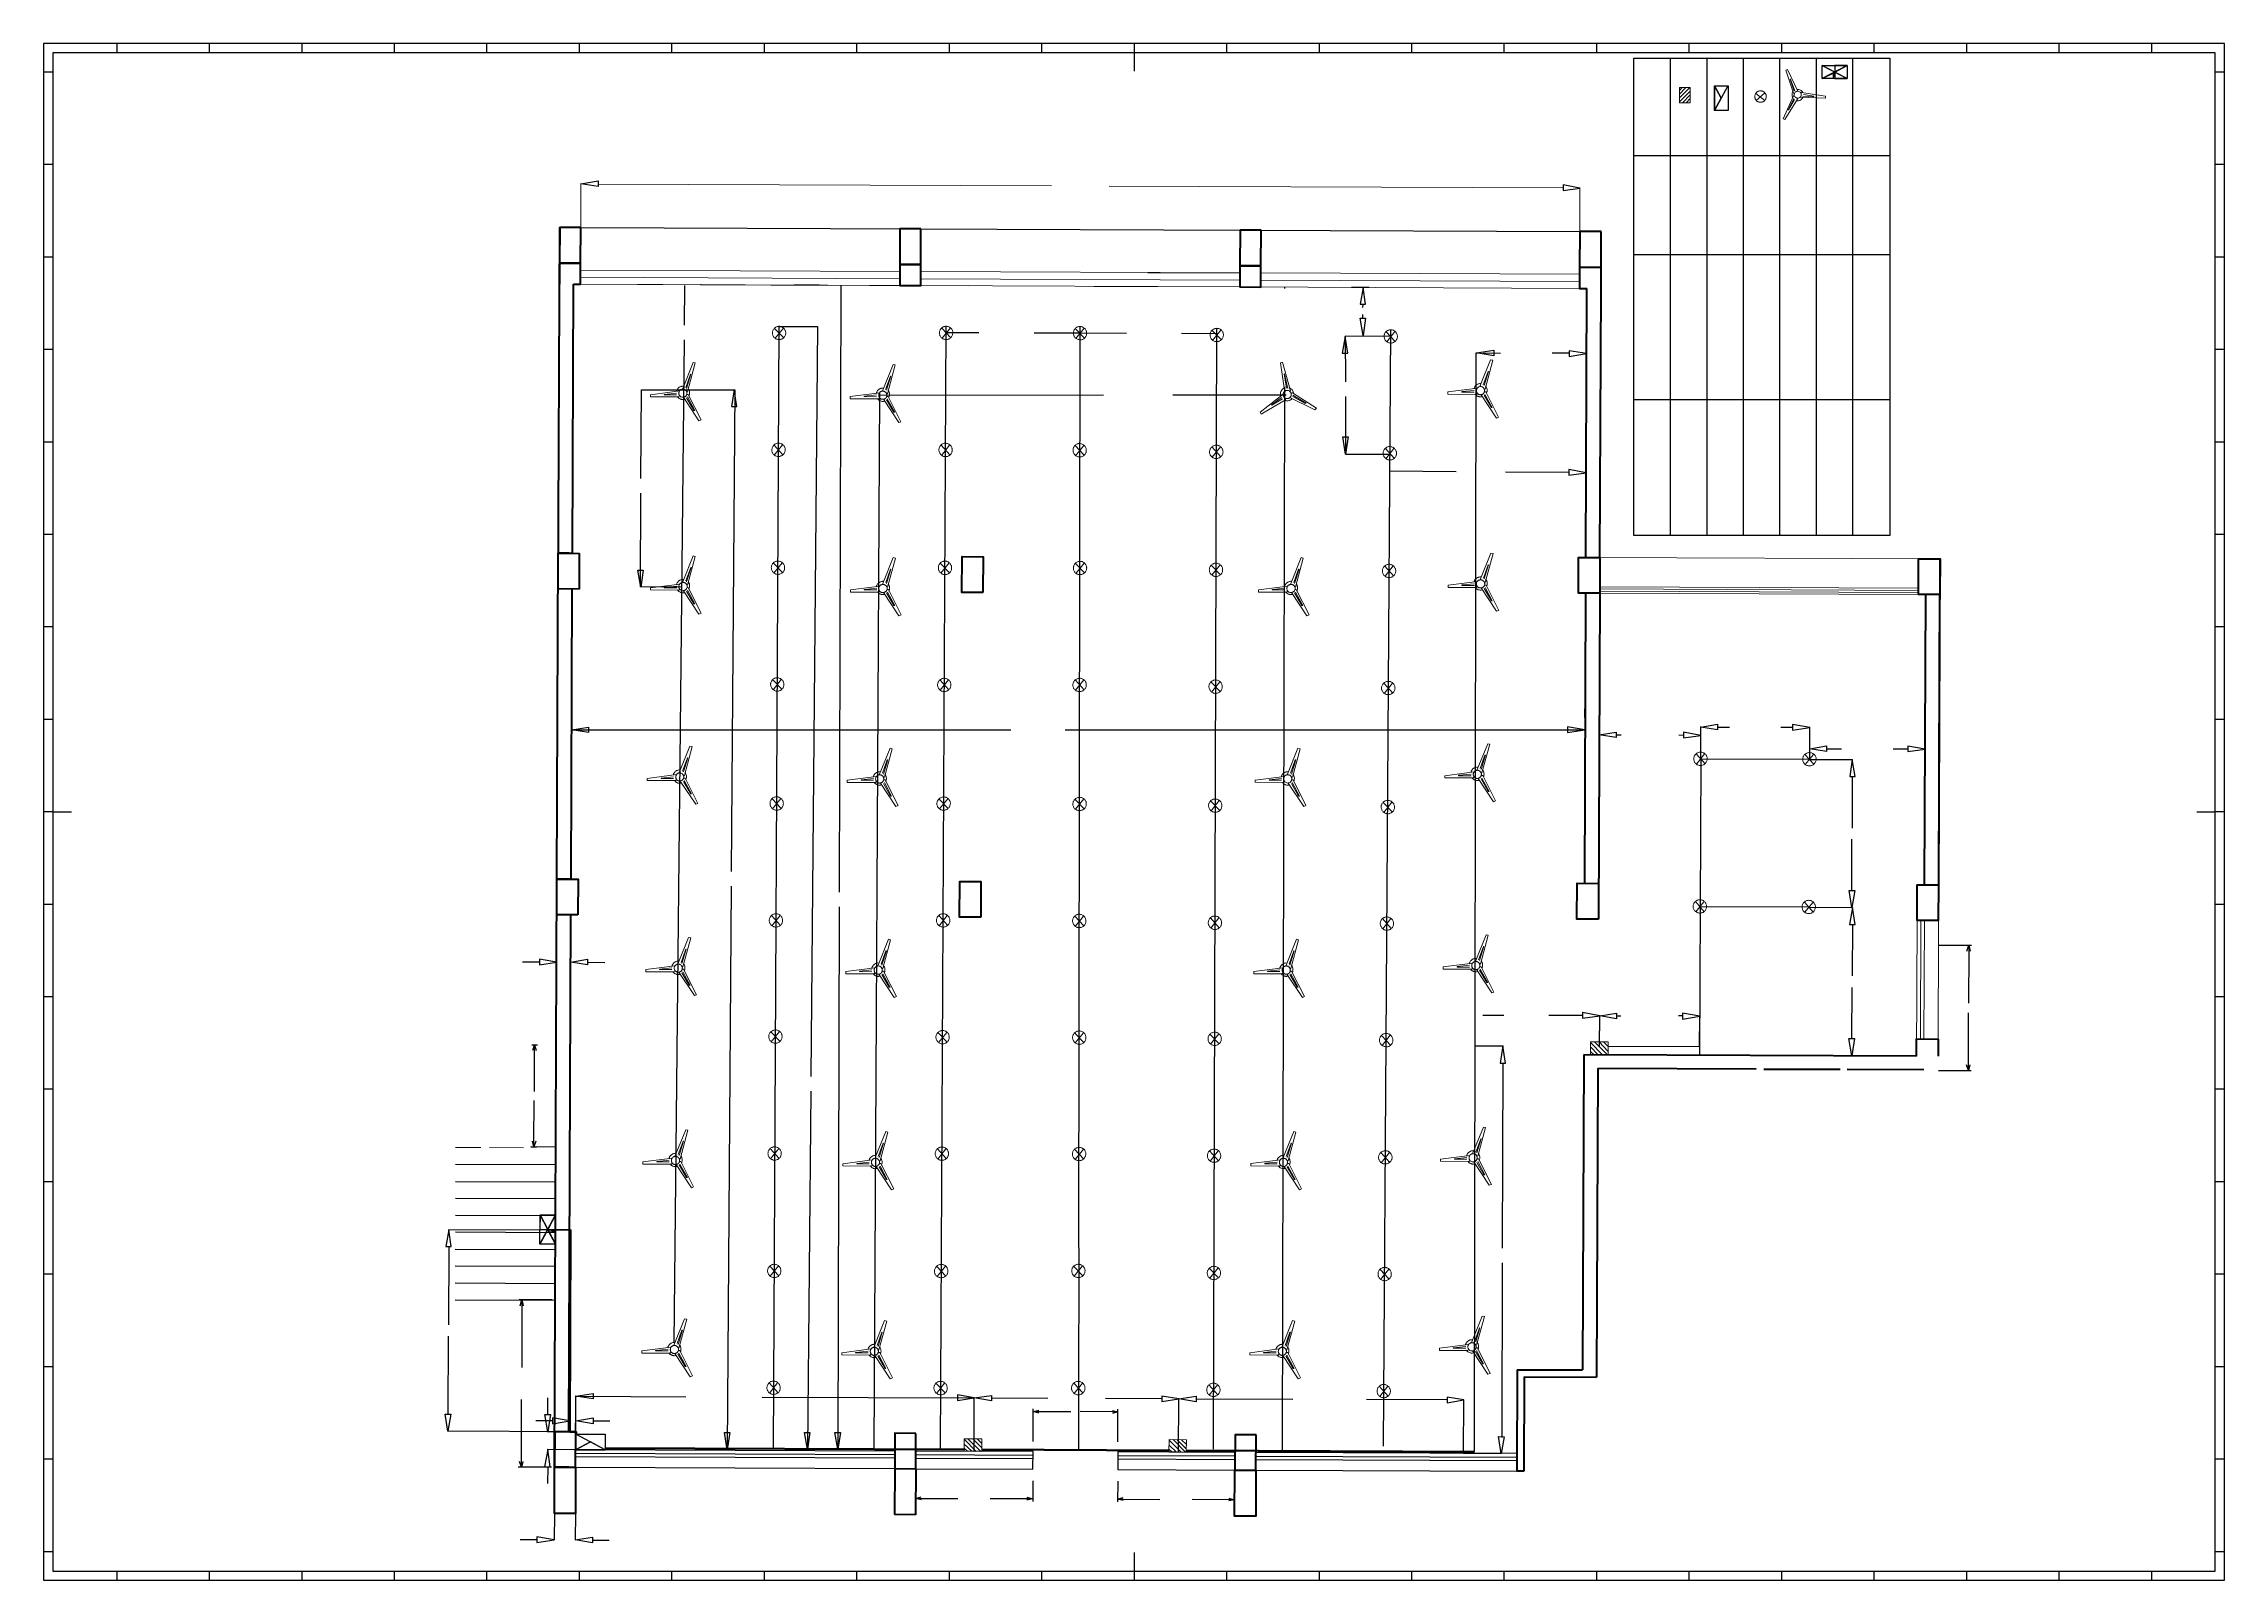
# Paper-space layout 'IEC A0 Title Block' of a CAD drawing. Header units: millimetres. Extents: x 5 to 1184, y 5 to 836.
# The model-space entities are those that its viewports show. They can reach past a viewport. Long polylines and large blocks are cut down to what shows.
import ezdxf

# ---------------------------------------------------------------- set-up
doc = ezdxf.new("R2010")
doc.units = ezdxf.units.MM
doc.header["$LTSCALE"] = 12
doc.layers.add('035', color=5, linetype='Continuous')
doc.layers.add('07', color=7, linetype='Continuous')
doc.styles.add('Arial$001H0', font='arial.ttf')
doc.styles.add('ISO Proportional', font='isocp.shx')
doc.styles.add('Swis721LtCnBT$001H0', font='')
doc.styles.add('Verdana$001H0', font='verdana.ttf')
doc.styles.get('Swis721LtCnBT$001H0').set_extended_font_data('Swis721LtCnBT')

psp = doc.layouts.new('IEC A0 Title Block')

msp = doc.modelspace()

# ---------------------------------------------------------------- texts
at = {"color": 7, "true_color": 0x000007}
for s, height, rotation, style, p in [('58\'-9.0000"', 4.43, 359.7622, 'Swis721LtCnBT$001H0', (549.9, 761.1)), ('LED', 5.56, 269.7622, 'Arial$001H0', (930.1, 760)), ('LED LIGHT', 5.56, 269.7622, 'Arial$001H0', (930.1, 710)), ('9\'-8.0"', 4.45, 359.7622, 'Swis721LtCnBT$001H0', (710, 694.9)), ('6\'-1.019"', 4.43, 359.7622, 'Swis721LtCnBT$001H0', (336.8, 682)), ('7\'-10.5"', 4.43, 359.7622, 'Swis721LtCnBT$001H0', (511.9, 682.9)), ('7\'-10.5"', 4.43, 359.7622, 'Swis721LtCnBT$001H0', (591.7, 682.2)), ('6\'-4.0"', 4.45, 359.7622, 'Swis721LtCnBT$001H0', (795.4, 671.1)), ('F11', 5.56, 359.7622, 'Arial$001H0', (684.6, 660)), ('Gymnasium Wiring Plan', 22.785, 89.7795, 'Arial$001H0', (177, 313.7)), ('F11', 5.56, 359.7622, 'Arial$001H0', (358.8, 643.7)), ('23\'-10.13"', 4.43, 359.7622, 'Swis721LtCnBT$001H0', (579.3, 649.6)), ('6\'-10.0"', 4.45, 359.7622, 'Swis721LtCnBT$001H0', (700.5, 651.3)), ('F11', 5.56, 359.7622, 'Arial$001H0', (790.2, 644.7)), ('4\'-6" height from', 5.143, 270, 'Arial$001H0', (896.8, 648.3)), (' finished floor', 4.268, 270, 'Arial$001H0', (890.6, 637.7)), (' finished floor', 4.268, 270, 'Arial$001H0', (911.4, 634.1)), ('On', 5.14, 270, 'Arial$001H0', (950.1, 629.6)), ('Munting', 5.14, 270, 'Arial$001H0', (991.5, 635.6)), ('height from', 4.047, 270, 'Arial$001H0', (919.1, 623.9)), ('11\'-7.69"', 4.43, 359.7622, 'Swis721LtCnBT$001H0', (311.3, 599.1)), ('6\'-4.0"', 4.45, 359.7622, 'Swis721LtCnBT$001H0', (770.1, 606.9)), ('F11', 5.56, 359.7622, 'Arial$001H0', (358, 544.3)), ('F11', 5.56, 359.7622, 'Arial$001H0', (466.1, 543.3)), ('F11', 5.56, 359.7622, 'Arial$001H0', (686.7, 543.3)), ('F11', 5.56, 359.7622, 'Arial$001H0', (790.3, 540.2)), ('6\'-4.8625"', 4.45, 359.7622, 'Swis721LtCnBT$001H0', (916.3, 468.6)), ('5\'-11.7431"', 4.43, 359.7622, 'Swis721LtCnBT$001H0', (857.6, 464.4)), ('6\'-9.3944"', 4.45, 359.7622, 'Swis721LtCnBT$001H0', (977, 456.9)), ('F11', 5.56, 359.7622, 'Arial$001H0', (356.2, 441.3)), ('F11', 5.56, 359.7622, 'Arial$001H0', (464.3, 440.3)), ('F11', 5.56, 359.7622, 'Arial$001H0', (684.9, 440.3)), ('F11', 5.56, 359.7622, 'Arial$001H0', (788.6, 437.2)), ('F15', 5.55, 359.7622, 'Arial$001H0', (912.4, 439.1)), ('F15', 5.55, 359.7622, 'Arial$001H0', (964.1, 436.7)), ('LOCKER', 13.88, 359.7622, 'Verdana$001H0', (881.1, 410.1)), ('8\'-8.4000"', 4.45, 359.7622, 'Swis721LtCnBT$001H0', (968.7, 411.1)), ('62\'-3.219"', 4.43, 359.7622, 'Swis721LtCnBT$001H0', (359.7, 386.6)), ('F23', 5.55, 359.7622, 'Arial$001H0', (470.8, 390.1)), ('68\'-0"', 4.43, 359.7622, 'Swis721LtCnBT$001H0', (425.3, 375.5)), ('F15', 5.55, 359.7622, 'Arial$001H0', (894, 371.8)), ('F15', 5.55, 359.7622, 'Arial$001H0', (957, 356)), ('10.00"', 4.42, 359.7622, 'Swis721LtCnBT$001H0', (308.1, 341.5)), ('F11', 5.56, 359.7622, 'Arial$001H0', (355.4, 337.9)), ('F11', 5.56, 359.7622, 'Arial$001H0', (463.5, 336.9)), ('F11', 5.56, 359.7622, 'Arial$001H0', (684.1, 336.9)), ('GYMNASIUM', 6.77, 0.8309, 'Verdana$001H0', (573.4, 323.2)), ('F11', 5.56, 359.7622, 'Arial$001H0', (787.7, 333.8)), ('8\'-8.5398"', 4.45, 359.7622, 'Swis721LtCnBT$001H0', (968.6, 331)), ("60' X 68'", 6.81, 0.8309, 'Verdana$001H0', (582.1, 311.9)), ("7'", 7.21, 89.7622, 'Arial$001H0', (1048.9, 316.6)), ('7\'-3.03"', 4.43, 359.7622, 'Swis721LtCnBT$001H0', (794.1, 312.9)), ('5\'-10.35"', 4.43, 359.7622, 'Swis721LtCnBT$001H0', (857.4, 312.4)), ('SB3', 5.45, 359.7622, 'Arial$001H0', (853, 298.2)), ("6'", 6.73, 89.7622, 'Arial$001H0', (273.2, 269.4)), ('65\'-8.9"', 4.43, 359.7622, 'Swis721LtCnBT$001H0', (407.4, 275.8)), ('F42', 5.56, 359.7622, 'Arial$001H0', (779.7, 269)), ('F11', 5.56, 359.7622, 'Arial$001H0', (353.9, 234)), ('F11', 5.56, 359.7622, 'Arial$001H0', (462, 232.9)), ('F11', 5.56, 359.7622, 'Arial$001H0', (682.6, 233)), ('F11', 5.56, 359.7622, 'Arial$001H0', (762.6, 226.3)), ('MDB', 5, 359.7622, 'Arial$001H0', (252.6, 187.8)), ('23\'-11.7186"', 4.415, 359.7622, 'Swis721LtCnBT$001H0', (781.3, 183)), ('11\'-10.7936"', 4.397, 359.7622, 'Swis721LtCnBT$001H0', (206.2, 142.5)), ('F11', 5.56, 359.7622, 'Arial$001H0', (750.9, 143.2)), ('F11', 5.56, 359.7622, 'Arial$001H0', (353.3, 131.8)), ('F11', 5.56, 359.7622, 'Arial$001H0', (461.4, 130.7)), ('F11', 5.56, 359.7622, 'Arial$001H0', (682, 130.7)), ('9\'-10"', 5.24, 89.7622, 'Arial$001H0', (266.4, 107.4)), ('12\'-0.3719"', 4.43, 359.7622, 'Swis721LtCnBT$001H0', (547.7, 105.6)), ('16\'-9.0810"', 4.43, 359.7622, 'Swis721LtCnBT$001H0', (679.9, 105)), ('4.3662"', 4.45, 359.7622, 'Swis721LtCnBT$001H0', (311.1, 93.3)), ("5'", 6.75, 359.7622, 'Arial$001H0', (560.2, 98.1)), ('1\'-0.6310"', 4.45, 359.7622, 'Swis721LtCnBT$001H0', (263.3, 82.8)), ('SB1', 5.45, 359.7622, 'Arial$001H0', (515.4, 80.6)), ('SB2', 5.45, 359.7622, 'Arial$001H0', (663.2, 79.9)), ('SDB', 5.38, 359.7622, 'Arial$001H0', (292.6, 71)), ('6\'-11"', 5.24, 359.7622, 'Arial$001H0', (499.2, 51.1)), ('6\'-11"', 5.24, 359.7622, 'Arial$001H0', (608.4, 50.6)), ('1\'-3.0000"', 4.45, 359.7622, 'Swis721LtCnBT$001H0', (310.6, 29))]:
    msp.add_text(s, height=height, rotation=rotation, dxfattribs=dict(at, style=style)).set_placement(p)
at = {"width": 26.501, "attachment_point": 1}
for s, insert, char_height in [('59\'-7"', (529.2, 472.7), 4.45), ('23\'-5.0167"', (353.7, 111.7), 4.454)]:
    msp.add_mtext(s, dxfattribs=dict(at, insert=insert, char_height=char_height))

# ---------------------------------------------------------------- blocks, each defined once
blk = doc.blocks.new('IEC_border_a0')
at = {"layer": '035'}
for p, q in [((0, 841), (0, 0)), ((1189, 841), (0, 841)), ((105, 841), (105, 836)), ((1189, 0), (1189, 841)), ((44.5, 836), (44.5, 831)), ((94.5, 836), (94.5, 831)), ((144.5, 836), (144.5, 831)), ((194.5, 836), (194.5, 831)), ((244.5, 836), (244.5, 831)), ((294.5, 836), (294.5, 831)), ((344.5, 836), (344.5, 831)), ((394.5, 836), (394.5, 831)), ((444.5, 836), (444.5, 831)), ((494.5, 836), (494.5, 831)), ((544.5, 836), (544.5, 831)), ((594.5, 836), (594.5, 831)), ((644.5, 836), (644.5, 831)), ((694.5, 836), (694.5, 831)), ((744.5, 836), (744.5, 831)), ((794.5, 836), (794.5, 831)), ((844.5, 836), (844.5, 831)), ((894.5, 836), (894.5, 831)), ((944.5, 836), (944.5, 831)), ((994.5, 836), (994.5, 831)), ((1044.5, 836), (1044.5, 831)), ((1094.5, 836), (1094.5, 831)), ((1144.5, 836), (1144.5, 831)), ((10, 820.5), (5, 820.5)), ((1184, 820.5), (1179, 820.5)), ((10, 770.5), (5, 770.5)), ((1184, 770.5), (1179, 770.5)), ((10, 720.5), (5, 720.5)), ((1184, 720.5), (1179, 720.5)), ((10, 670.5), (5, 670.5)), ((1184, 670.5), (1179, 670.5)), ((10, 620.5), (5, 620.5)), ((1184, 620.5), (1179, 620.5)), ((0, 594), (5, 594)), ((10, 570.5), (5, 570.5)), ((1184, 570.5), (1179, 570.5)), ((10, 520.5), (5, 520.5)), ((1184, 520.5), (1179, 520.5)), ((10, 470.5), (5, 470.5)), ((1184, 470.5), (1179, 470.5)), ((10, 420.5), (5, 420.5)), ((1184, 420.5), (1179, 420.5)), ((1184, 420.5), (1179, 420.5)), ((10, 370.5), (5, 370.5)), ((1184, 370.5), (1179, 370.5)), ((10, 320.5), (5, 320.5)), ((1184, 320.5), (1179, 320.5)), ((0, 297), (5, 297)), ((10, 270.5), (5, 270.5)), ((1184, 270.5), (1179, 270.5)), ((1184, 270.5), (1179, 270.5)), ((10, 220.5), (5, 220.5)), ((1184, 220.5), (1179, 220.5)), ((10, 170.5), (5, 170.5)), ((1184, 170.5), (1179, 170.5)), ((10, 120.5), (5, 120.5)), ((1184, 120.5), (1179, 120.5)), ((10, 70.5), (5, 70.5)), ((1184, 70.5), (1179, 70.5)), ((10, 20.4), (5.1, 20.4)), ((1184, 20.4), (1179, 20.4)), ((0, 0), (1189, 0)), ((44.5, 10), (44.5, 5)), ((94.5, 10), (94.5, 5)), ((144.5, 10), (144.5, 5)), ((194.5, 10), (194.5, 5)), ((210, 0), (210, 5)), ((244.5, 10), (244.5, 5)), ((294.5, 10), (294.5, 5)), ((344.5, 10), (344.5, 5)), ((394.5, 10), (394.5, 5)), ((400, 0), (400, 5)), ((444.5, 10), (444.5, 5)), ((494.5, 10), (494.5, 5)), ((544.5, 10), (544.5, 5)), ((590, 0), (590, 5)), ((594.5, 10), (594.5, 5)), ((644.5, 10), (644.5, 5)), ((694.5, 10), (694.5, 5)), ((744.5, 10), (744.5, 5)), ((744.5, 10), (744.5, 5)), ((794.5, 10), (794.5, 5)), ((794.5, 0), (794.5, 5)), ((844.5, 10), (844.5, 5)), ((894.5, 10), (894.5, 5)), ((944.5, 10), (944.5, 5)), ((994.5, 10), (994.5, 5)), ((999, 0), (999, 5)), ((1044.5, 10), (1044.5, 5)), ((1094.5, 10), (1094.5, 5)), ((1144.5, 10), (1144.5, 5))]:
    blk.add_line(p, q, dxfattribs=at)
blk.add_lwpolyline([(10, 10), (1179, 10), (1179, 831), (10, 831)], close=True, dxfattribs=at)
at = {"layer": '07'}
for p, q in [((594.5, 831), (594.5, 821)), ((10, 420.5), (20, 420.5)), ((1169, 420.5), (1179, 420.5)), ((594.5, 20), (594.5, 10))]:
    blk.add_line(p, q, dxfattribs=at)
blk.add_lwpolyline([(5, 5), (1184, 5), (1184, 836), (5, 836)], close=True, dxfattribs=at)
at = {"layer": '035', "style": 'ISO Proportional'}
for s, p in [('1', (18.3, 831.5)), ('2', (68.2, 831.5)), ('3', (118.2, 831.5)), ('4', (167.9, 831.5)), ('5', (218.3, 831.5)), ('6', (268.2, 831.5)), ('7', (318.2, 831.5)), ('8', (368.4, 831.5)), ('9', (418.5, 831.5)), ('10', (467.7, 831.5)), ('11', (517.5, 831.5)), ('12', (567.5, 831.5)), ('13', (618.4, 831.5)), ('14', (668.5, 831.5)), ('15', (717.7, 831.5)), ('16', (767.5, 831.5)), ('17', (817.7, 831.5)), ('18', (867.5, 831.5)), ('19', (917.5, 831.5)), ('20', (968.4, 831.5)), ('21', (1018.5, 831.5)), ('22', (1067.7, 831.5)), ('23', (1117.5, 831.5)), ('24', (1167.5, 831.5)), ('A', (6, 793.8)), ('A', (1180, 793.8)), ('B', (6, 743.8)), ('B', (1180, 743.8)), ('C', (6, 693.8)), ('C', (1180, 693.8)), ('D', (6, 643.8)), ('D', (1180, 643.8)), ('E', (6, 593.8)), ('E', (1180, 593.8)), ('F', (6, 543.8)), ('F', (1180, 543.8)), ('G', (6, 493.8)), ('G', (1180, 493.8)), ('H', (6, 443.8)), ('H', (1180, 443.8)), ('J', (6, 393.8)), ('J', (1180, 393.8)), ('K', (6, 343.8)), ('K', (1180, 343.8)), ('L', (6, 293.7)), ('L', (1180, 293.7)), ('M', (6, 243.7)), ('M', (1180, 243.7)), ('N', (6, 193.7)), ('N', (1180, 193.7)), ('P', (6, 143.7)), ('P', (1180, 143.7)), ('Q', (6, 93.7)), ('Q', (1180, 93.7)), ('R', (6.1, 43.7)), ('R', (1180, 43.7)), ('1', (18.3, 5.5)), ('2', (68.2, 5.5)), ('3', (118.2, 5.5)), ('4', (167.9, 5.5)), ('5', (218.3, 5.5)), ('6', (268.2, 5.5)), ('7', (318.2, 5.5)), ('8', (368.4, 5.5)), ('9', (418.5, 5.5)), ('10', (467.7, 5.5)), ('11', (517.5, 5.5)), ('12', (567.5, 5.5)), ('13', (618.4, 5.5)), ('14', (668.5, 5.5)), ('15', (717.7, 5.5)), ('16', (767.5, 5.5)), ('17', (817.7, 5.5)), ('18', (867.5, 5.5)), ('19', (917.5, 5.5)), ('20', (968.4, 5.5)), ('21', (1018.5, 5.5)), ('22', (1067.7, 5.5)), ('23', (1117.5, 5.5)), ('24', (1167.5, 5.5))]:
    blk.add_text(s, height=3.5, dxfattribs=at).set_placement(p)

# ---------------------------------------------------------------- hatches: boundary and pattern name
at = {"true_color": 0x000007}
h = msp.add_hatch(color=7, dxfattribs=at)
h.paths.add_polyline_path([(973.4, 829.1), (973.4, 825.5), (980.1, 829.1)])
h.paths.add_polyline_path([(973.4, 825.5), (980.1, 829.1), (973.4, 829.1)])
h.paths.add_polyline_path([(980.1, 829.1), (973.4, 829.1), (973.4, 825.5)])
h.paths.add_polyline_path([(973.4, 829.1), (973.4, 825.5), (966.6, 829.1)])
h.paths.add_polyline_path([(973.4, 825.5), (966.6, 829.1), (973.4, 829.1)])
h.paths.add_polyline_path([(966.6, 829.1), (973.4, 829.1), (973.4, 825.5)])
h = msp.add_hatch(color=7, dxfattribs=at)
h.paths.add_polyline_path([(973.4, 825.5), (972.4, 824.9), (972.4, 821.9)])
h.paths.add_polyline_path([(972.4, 824.9), (972.4, 821.9), (966.6, 821.9)])
for points in [[(973.4, 825.5), (973.4, 821.9), (972.4, 821.9)], [(980.1, 821.9), (973.4, 825.5), (973.4, 821.9)], [(989.9, 829.7), (990.1, 828.9), (989.9, 828.9), (989.7, 828.9), (989.5, 828.9), (989.5, 828.7), (989.3, 828.7), (989.1, 828.5), (989.1, 828.3), (988.9, 828.3), (988.9, 828.1), (988.9, 827.9), (988.9, 827.7), (988.9, 827.5), (988.9, 827.3), (988.9, 827.1), (988.9, 826.9), (988.9, 826.7), (988.9, 826.5), (989.1, 826.5), (989.1, 826.3), (989.3, 826.3), (989.3, 826.1), (989.5, 826.1), (989.7, 826.1), (989.9, 826.1), (990.1, 826.1), (990.1, 826.3), (990.3, 826.3), (990.3, 826.5), (990.5, 826.7), (990.5, 826.9), (990.5, 827.1), (990.7, 827.3), (990.7, 827.5), (990.7, 827.7), (990.7, 827.9), (990.7, 828.1), (990.9, 828.1), (990.9, 828.3), (990.9, 828.5), (990.9, 828.7), (991.1, 828.7), (991.1, 828.9), (991.3, 828.9), (991.3, 829.1), (991.5, 829.1), (991.5, 829.3), (991.7, 829.3), (991.9, 829.3), (991.9, 829.5), (992.1, 829.5), (992.3, 829.5), (992.5, 829.3), (992.7, 829.3), (992.9, 829.3), (992.9, 829.1), (993.1, 829.1), (993.1, 828.9), (993.3, 828.9), (993.3, 828.7), (993.5, 828.5), (993.5, 828.3), (993.5, 828.1), (993.7, 827.9), (993.7, 827.7), (993.7, 827.5), (993.7, 827.3), (993.7, 827.1), (993.5, 827.1), (993.5, 826.9), (993.5, 826.7), (993.5, 826.5), (993.3, 826.3), (993.3, 826.1), (993.1, 826.1), (993.1, 825.9), (992.9, 825.9), (992.7, 825.7), (992.5, 825.7), (992.3, 825.7), (992.1, 825.5), (992.1, 826.3), (992.3, 826.3), (992.5, 826.3), (992.5, 826.5), (992.7, 826.5), (992.7, 826.7), (992.9, 826.7), (992.9, 826.9), (992.9, 827.1), (992.9, 827.3), (993.1, 827.3), (993.1, 827.5), (993.1, 827.7), (993.1, 827.9), (992.9, 827.9), (992.9, 828.1), (992.9, 828.3), (992.7, 828.5), (992.7, 828.7), (992.5, 828.7), (992.3, 828.7), (992.1, 828.7), (991.9, 828.7), (991.7, 828.5), (991.7, 828.3), (991.5, 828.3), (991.5, 828.1), (991.5, 827.9), (991.5, 827.7), (991.3, 827.5), (991.3, 827.3), (991.3, 827.1), (991.3, 826.9), (991.3, 826.7), (991.1, 826.7), (991.1, 826.5), (991.1, 826.3), (990.9, 826.1), (990.9, 825.9), (990.7, 825.9), (990.7, 825.7), (990.5, 825.7), (990.3, 825.5), (990.1, 825.5), (989.9, 825.5), (989.7, 825.5), (989.5, 825.5), (989.3, 825.5), (989.1, 825.5), (989.1, 825.7), (988.9, 825.7), (988.7, 825.9), (988.7, 826.1), (988.5, 826.1), (988.5, 826.3), (988.3, 826.3), (988.3, 826.5), (988.3, 826.7), (988.3, 826.9), (988.3, 827.1), (988.1, 827.1), (988.1, 827.3), (988.1, 827.5), (988.1, 827.7), (988.3, 827.7), (988.3, 827.9), (988.3, 828.1), (988.3, 828.3), (988.3, 828.5), (988.5, 828.7), (988.5, 828.9), (988.7, 828.9), (988.7, 829.1), (988.9, 829.1), (988.9, 829.3), (989.1, 829.3), (989.1, 829.5), (989.3, 829.5), (989.5, 829.5), (989.7, 829.5), (989.7, 829.7)], [(912, 811.3), (908.4, 818.1), (908.4, 804.6)], [(986.9, 824.5), (987.5, 824.7), (987.3, 824.5), (987.3, 824.3), (987.3, 824.1), (987.5, 823.9), (987.5, 823.7), (987.7, 823.7), (987.9, 823.7), (987.9, 823.5), (988.1, 823.5), (988.3, 823.5), (992.1, 824.9), (992.1, 824.3), (989.9, 823.5), (989.7, 823.3), (989.5, 823.3), (989.3, 823.3), (989.1, 823.3), (989.1, 823.1), (988.9, 823.1), (989.1, 823.1), (989.3, 823.1), (989.5, 823.1), (989.5, 822.9), (989.7, 822.9), (989.9, 822.9), (992.1, 822.1), (992.1, 821.5), (988.3, 822.9), (988.1, 822.9), (987.9, 822.9), (987.9, 823.1), (987.7, 823.1), (987.5, 823.1), (987.5, 823.3), (987.3, 823.3), (987.1, 823.3), (987.1, 823.5), (986.9, 823.5), (986.9, 823.7), (986.7, 823.9), (986.7, 824.1), (986.7, 824.3), (986.7, 824.5)], [(988.3, 820.9), (992.1, 820.9), (992.1, 820.3), (991.5, 820.3), (991.7, 820.3), (991.7, 820.1), (991.9, 820.1), (991.9, 819.9), (992.1, 819.9), (992.1, 819.7), (992.1, 819.5), (992.1, 819.3), (992.1, 819.1), (992.1, 818.9), (992.1, 818.7), (992.1, 818.5), (991.9, 818.5), (991.9, 818.3), (991.7, 818.1), (991.5, 818.1), (991.7, 817.9), (991.9, 817.7), (992.1, 817.5), (992.1, 817.3), (992.1, 817.1), (992.1, 816.9), (992.1, 816.7), (992.1, 816.5), (992.1, 816.3), (991.9, 816.1), (991.9, 815.9), (991.7, 815.9), (991.5, 815.9), (991.5, 815.7), (991.3, 815.7), (991.1, 815.7), (990.9, 815.7), (988.3, 815.7), (988.3, 816.3), (990.7, 816.3), (990.9, 816.3), (991.1, 816.3), (991.3, 816.5), (991.5, 816.5), (991.5, 816.7), (991.5, 816.9), (991.7, 816.9), (991.7, 817.1), (991.5, 817.3), (991.5, 817.5), (991.5, 817.7), (991.3, 817.7), (991.3, 817.9), (991.1, 817.9), (990.9, 817.9), (990.7, 817.9), (990.5, 817.9), (988.3, 817.9), (988.3, 818.7), (990.7, 818.7), (990.9, 818.7), (991.1, 818.7), (991.3, 818.7), (991.5, 818.9), (991.5, 819.1), (991.7, 819.1), (991.7, 819.3), (991.7, 819.5), (991.5, 819.5), (991.5, 819.7), (991.5, 819.9), (991.3, 819.9), (991.3, 820.1), (991.1, 820.1), (990.9, 820.1), (990.7, 820.3), (990.5, 820.3), (990.3, 820.3), (988.3, 820.3)], [(988.3, 806.6), (993.5, 806.6), (993.5, 806), (988.3, 806)], [(304.8, 766.6), (304.8, 763.5), (295.5, 765)], [(893, 773.9), (893, 773.3), (892.8, 773.3), (892.8, 773.1), (892.6, 773.1), (892.4, 773.1), (892.2, 772.9), (892, 772.7), (892, 772.5), (891.8, 772.3), (891.8, 772.1), (891.8, 771.9), (891.8, 771.7), (891.8, 771.5), (891.8, 771.3), (891.8, 771.1), (891.8, 770.9), (892, 770.9), (892, 770.7), (892.2, 770.5), (892.4, 770.5), (892.4, 770.3), (892.6, 770.3), (892.8, 770.3), (893, 770.5), (893.2, 770.5), (893.2, 770.7), (893.4, 770.7), (893.4, 770.9), (893.4, 771.1), (893.4, 771.3), (893.6, 771.3), (893.6, 771.5), (893.6, 771.7), (893.6, 771.9), (893.6, 772.1), (893.8, 772.1), (893.8, 772.3), (893.8, 772.5), (893.8, 772.7), (894, 772.7), (894, 772.9), (894, 773.1), (894.2, 773.1), (894.2, 773.3), (894.4, 773.3), (894.4, 773.5), (894.6, 773.5), (894.8, 773.7), (895, 773.7), (895.2, 773.7), (895.4, 773.7), (895.6, 773.7), (895.6, 773.5), (895.8, 773.5), (896, 773.5), (896, 773.3), (896.2, 773.3), (896.2, 773.1), (896.4, 772.9), (896.4, 772.7), (896.4, 772.5), (896.6, 772.5), (896.6, 772.3), (896.6, 772.1), (896.6, 771.9), (896.6, 771.7), (896.6, 771.5), (896.6, 771.3), (896.6, 771.1), (896.4, 771.1), (896.4, 770.9), (896.4, 770.7), (896.2, 770.5), (896.2, 770.3), (896, 770.3), (896, 770.1), (895.8, 770.1), (895.6, 770.1), (895.6, 769.9), (895.4, 769.9), (895.2, 769.9), (895, 769.9), (895, 770.5), (895.2, 770.5), (895.4, 770.7), (895.6, 770.7), (895.6, 770.9), (895.8, 770.9), (895.8, 771.1), (895.8, 771.3), (896, 771.3), (896, 771.5), (896, 771.7), (896, 771.9), (896, 772.1), (896, 772.3), (895.8, 772.5), (895.8, 772.7), (895.6, 772.7), (895.6, 772.9), (895.4, 772.9), (895.2, 773.1), (895, 772.9), (894.8, 772.9), (894.6, 772.7), (894.6, 772.5), (894.6, 772.3), (894.4, 772.3), (894.4, 772.1), (894.4, 771.9), (894.4, 771.7), (894.2, 771.5), (894.2, 771.3), (894.2, 771.1), (894.2, 770.9), (894, 770.9), (894, 770.7), (894, 770.5), (893.8, 770.3), (893.8, 770.1), (893.6, 770.1), (893.6, 769.9), (893.4, 769.9), (893.2, 769.9), (893.2, 769.7), (893, 769.7), (892.8, 769.7), (892.6, 769.7), (892.4, 769.7), (892.2, 769.7), (892.2, 769.9), (892, 769.9), (891.8, 769.9), (891.8, 770.1), (891.6, 770.1), (891.6, 770.3), (891.4, 770.3), (891.4, 770.5), (891.4, 770.7), (891.2, 770.7), (891.2, 770.9), (891.2, 771.1), (891.2, 771.3), (891.2, 771.5), (891.2, 771.7), (891.2, 771.9), (891.2, 772.1), (891.2, 772.3), (891.2, 772.5), (891.2, 772.7), (891.4, 772.7), (891.4, 772.9), (891.4, 773.1), (891.6, 773.1), (891.6, 773.3), (891.8, 773.3), (891.8, 773.5), (892, 773.5), (892, 773.7), (892.2, 773.7), (892.4, 773.7), (892.4, 773.9), (892.6, 773.9), (892.8, 773.9)], [(912.6, 774.1), (912.8, 773.5), (912.6, 773.5), (912.6, 773.3), (912.4, 773.3), (912.2, 773.3), (912, 773.1), (911.8, 772.9), (911.8, 772.7), (911.6, 772.7), (911.6, 772.5), (911.6, 772.3), (911.6, 772.1), (911.6, 771.9), (911.6, 771.7), (911.6, 771.5), (911.6, 771.3), (911.6, 771.1), (911.8, 771.1), (911.8, 770.9), (911.8, 770.7), (912, 770.7), (912.2, 770.7), (912.2, 770.5), (912.4, 770.5), (912.6, 770.5), (912.6, 770.7), (912.8, 770.7), (913, 770.7), (913, 770.9), (913.2, 771.1), (913.2, 771.3), (913.2, 771.5), (913.4, 771.7), (913.4, 771.9), (913.4, 772.1), (913.4, 772.3), (913.6, 772.5), (913.6, 772.7), (913.6, 772.9), (913.7, 773.1), (913.7, 773.3), (913.9, 773.5), (914.1, 773.7), (914.3, 773.7), (914.3, 773.9), (914.5, 773.9), (914.7, 773.9), (914.9, 773.9), (915.1, 773.9), (915.3, 773.9), (915.3, 773.7), (915.5, 773.7), (915.7, 773.7), (915.7, 773.5), (915.9, 773.5), (915.9, 773.3), (915.9, 773.1), (916.1, 773.1), (916.1, 772.9), (916.1, 772.7), (916.1, 772.5), (916.3, 772.5), (916.3, 772.3), (916.3, 772.1), (916.3, 771.9), (916.3, 771.7), (916.3, 771.5), (916.1, 771.5), (916.1, 771.3), (916.1, 771.1), (916.1, 770.9), (915.9, 770.7), (915.7, 770.5), (915.5, 770.3), (915.3, 770.3), (915.3, 770.1), (915.1, 770.1), (914.9, 770.1), (914.7, 770.1), (914.7, 770.7), (914.9, 770.7), (915.1, 770.9), (915.3, 770.9), (915.3, 771.1), (915.5, 771.1), (915.5, 771.3), (915.5, 771.5), (915.7, 771.7), (915.7, 771.9), (915.7, 772.1), (915.7, 772.3), (915.7, 772.5), (915.5, 772.5), (915.5, 772.7), (915.5, 772.9), (915.3, 772.9), (915.3, 773.1), (915.1, 773.1), (914.9, 773.3), (914.7, 773.3), (914.7, 773.1), (914.5, 773.1), (914.3, 773.1), (914.3, 772.9), (914.3, 772.7), (914.1, 772.7), (914.1, 772.5), (914.1, 772.3), (914.1, 772.1), (914.1, 771.9), (913.9, 771.9), (913.9, 771.7), (913.9, 771.5), (913.9, 771.3), (913.9, 771.1), (913.7, 771.1), (913.7, 770.9), (913.7, 770.7), (913.6, 770.7), (913.6, 770.5), (913.6, 770.3), (913.4, 770.3), (913.4, 770.1), (913.2, 770.1), (913, 770.1), (913, 769.9), (912.8, 769.9), (912.6, 769.9), (912.4, 769.9), (912.2, 769.9), (912, 769.9), (912, 770.1), (911.8, 770.1), (911.6, 770.1), (911.6, 770.3), (911.4, 770.3), (911.4, 770.5), (911.2, 770.5), (911.2, 770.7), (911.2, 770.9), (911, 770.9), (911, 771.1), (911, 771.3), (911, 771.5), (911, 771.7), (911, 771.9), (911, 772.1), (911, 772.3), (911, 772.5), (911, 772.7), (911, 772.9), (911.2, 773.1), (911.2, 773.3), (911.4, 773.5), (911.6, 773.7), (911.8, 773.7), (911.8, 773.9), (912, 773.9), (912.2, 773.9), (912.2, 774.1), (912.4, 774.1)], [(954.2, 764.5), (954, 763.7), (953.8, 763.7), (953.6, 763.9), (953.4, 763.9), (953.2, 763.9), (953.2, 764.1), (953, 764.1), (953, 764.3), (952.8, 764.3), (952.8, 764.5), (952.6, 764.5), (952.6, 764.7), (952.4, 764.7), (952.4, 764.9), (952.4, 765.1), (952.4, 765.3), (952.2, 765.3), (952.2, 765.5), (952.2, 765.7), (952.2, 765.9), (952.2, 766.1), (952.2, 766.3), (952.2, 766.5), (952.4, 766.7), (952.4, 766.9), (952.4, 767.1), (952.6, 767.1), (952.6, 767.3), (952.6, 767.5), (952.8, 767.5), (952.8, 767.7), (953, 767.7), (953.2, 767.9), (953.4, 767.9), (953.4, 768.1), (953.6, 768.1), (953.8, 768.1), (954, 768.3), (954.2, 768.3), (954.4, 768.3), (954.6, 768.3), (954.8, 768.3), (955, 768.3), (955.2, 768.3), (955.4, 768.3), (955.6, 768.3), (955.8, 768.3), (956, 768.3), (956, 768.1), (956.2, 768.1), (956.4, 768.1), (956.6, 767.9), (956.8, 767.9), (956.8, 767.7), (957, 767.7), (957, 767.5), (957.2, 767.5), (957.2, 767.3), (957.4, 767.3), (957.4, 767.1), (957.4, 766.9), (957.6, 766.9), (957.6, 766.7), (957.6, 766.5), (957.6, 766.3), (957.6, 766.1), (957.6, 765.9), (957.6, 765.7), (957.6, 765.5), (957.6, 765.3), (957.6, 765.1), (957.4, 764.9), (957.4, 764.7), (957.2, 764.5), (957.2, 764.3), (957, 764.3), (956.8, 764.1), (956.6, 764.1), (956.6, 763.9), (956.4, 763.9), (956.2, 763.9), (956, 764.5), (956.2, 764.5), (956.2, 764.7), (956.4, 764.7), (956.6, 764.7), (956.6, 764.9), (956.8, 764.9), (956.8, 765.1), (957, 765.1), (957, 765.3), (957, 765.5), (957, 765.7), (957, 765.9), (957, 766.1), (957, 766.3), (957, 766.5), (957, 766.7), (956.8, 766.7), (956.8, 766.9), (956.6, 767.1), (956.4, 767.3), (956.2, 767.3), (956.2, 767.5), (956, 767.5), (955.8, 767.5), (955.6, 767.5), (955.6, 767.7), (955.4, 767.7), (955.2, 767.7), (955, 767.7), (954.8, 767.7), (954.6, 767.7), (954.4, 767.7), (954.4, 767.5), (954.2, 767.5), (954, 767.5), (953.8, 767.5), (953.6, 767.3), (953.4, 767.3), (953.4, 767.1), (953.2, 767.1), (953.2, 766.9), (953, 766.9), (953, 766.7), (953, 766.5), (952.8, 766.5), (952.8, 766.3), (952.8, 766.1), (952.8, 765.9), (952.8, 765.7), (952.8, 765.5), (953, 765.3), (953, 765.1), (953.2, 765.1), (953.2, 764.9), (953.4, 764.7), (953.6, 764.7), (953.6, 764.5), (953.8, 764.5), (954, 764.5)], [(968.4, 769.5), (973.6, 769.5), (973.6, 768.5), (970, 767.3), (969.8, 767.1), (969.6, 767.1), (969.4, 767.1), (969.2, 766.9), (969.4, 766.9), (969.6, 766.9), (969.8, 766.7), (970, 766.7), (973.6, 765.5), (973.6, 764.5), (968.4, 764.5), (968.4, 765.1), (972.8, 765.1), (968.4, 766.7), (968.4, 767.3), (972.8, 768.9), (968.4, 768.9)], [(989.9, 771.5), (990.1, 770.9), (989.9, 770.9), (989.7, 770.9), (989.5, 770.9), (989.5, 770.7), (989.3, 770.7), (989.3, 770.5), (989.1, 770.5), (989.1, 770.3), (988.9, 770.3), (988.9, 770.1), (988.9, 769.9), (988.9, 769.7), (988.9, 769.5), (988.9, 769.3), (988.9, 769.1), (988.9, 768.9), (988.9, 768.7), (988.9, 768.5), (989.1, 768.5), (989.1, 768.3), (989.3, 768.3), (989.3, 768.1), (989.5, 768.1), (989.7, 768.1), (989.9, 768.1), (990.1, 768.1), (990.1, 768.3), (990.3, 768.3), (990.3, 768.5), (990.5, 768.7), (990.5, 768.9), (990.5, 769.1), (990.7, 769.3), (990.7, 769.5), (990.7, 769.7), (990.7, 769.9), (990.9, 770.1), (990.9, 770.3), (990.9, 770.5), (991.1, 770.7), (991.1, 770.9), (991.3, 770.9), (991.3, 771.1), (991.5, 771.1), (991.5, 771.3), (991.7, 771.3), (991.9, 771.3), (992.1, 771.3), (992.3, 771.3), (992.5, 771.3), (992.7, 771.3), (992.9, 771.3), (992.9, 771.1), (993.1, 771.1), (993.1, 770.9), (993.3, 770.9), (993.3, 770.7), (993.5, 770.5), (993.5, 770.3), (993.5, 770.1), (993.7, 769.9), (993.7, 769.7), (993.7, 769.5), (993.7, 769.3), (993.7, 769.1), (993.5, 769.1), (993.5, 768.9), (993.5, 768.7), (993.5, 768.5), (993.3, 768.3), (993.3, 768.1), (993.1, 768.1), (993.1, 767.9), (992.9, 767.9), (992.9, 767.7), (992.7, 767.7), (992.5, 767.7), (992.3, 767.5), (992.1, 767.5), (992.1, 768.3), (992.3, 768.3), (992.5, 768.3), (992.5, 768.5), (992.7, 768.5), (992.7, 768.7), (992.9, 768.7), (992.9, 768.9), (992.9, 769.1), (992.9, 769.3), (993.1, 769.3), (993.1, 769.5), (993.1, 769.7), (992.9, 769.9), (992.9, 770.1), (992.9, 770.3), (992.7, 770.5), (992.5, 770.7), (992.3, 770.7), (992.1, 770.7), (991.9, 770.7), (991.9, 770.5), (991.7, 770.5), (991.7, 770.3), (991.5, 770.1), (991.5, 769.9), (991.5, 769.7), (991.3, 769.5), (991.3, 769.3), (991.3, 769.1), (991.3, 768.9), (991.3, 768.7), (991.1, 768.7), (991.1, 768.5), (991.1, 768.3), (990.9, 768.1), (990.9, 767.9), (990.7, 767.9), (990.7, 767.7), (990.5, 767.7), (990.5, 767.5), (990.3, 767.5), (990.1, 767.5), (989.9, 767.5), (989.9, 767.3), (989.7, 767.3), (989.7, 767.5), (989.5, 767.5), (989.3, 767.5), (989.1, 767.5), (989.1, 767.7), (988.9, 767.7), (988.7, 767.9), (988.5, 768.1), (988.5, 768.3), (988.3, 768.3), (988.3, 768.5), (988.3, 768.7), (988.3, 768.9), (988.3, 769.1), (988.1, 769.1), (988.1, 769.3), (988.1, 769.5), (988.1, 769.7), (988.3, 769.7), (988.3, 769.9), (988.3, 770.1), (988.3, 770.3), (988.3, 770.5), (988.5, 770.7), (988.5, 770.9), (988.7, 770.9), (988.7, 771.1), (988.9, 771.1), (988.9, 771.3), (989.1, 771.3), (989.3, 771.5), (989.5, 771.5), (989.7, 771.5)], [(988.3, 764.1), (988.9, 764.1), (988.7, 764.1), (988.7, 764.3), (988.5, 764.3), (988.5, 764.5), (988.3, 764.5), (988.3, 764.7), (988.3, 764.9), (988.3, 765.1), (988.1, 765.1), (988.1, 765.3), (988.3, 765.5), (988.3, 765.7), (988.3, 765.9), (988.3, 766.1), (988.5, 766.1), (988.5, 766.3), (988.7, 766.3), (988.9, 766.5), (989.1, 766.5), (989.3, 766.5), (989.5, 766.5), (989.7, 766.5), (992.1, 766.5), (992.1, 765.9), (989.9, 765.9), (989.7, 765.9), (989.5, 765.9), (989.3, 765.9), (989.1, 765.9), (989.1, 765.7), (988.9, 765.7), (988.9, 765.5), (988.7, 765.5), (988.7, 765.3), (988.7, 765.1), (988.7, 764.9), (988.9, 764.7), (988.9, 764.5), (989.1, 764.3), (989.3, 764.3), (989.3, 764.1), (989.5, 764.1), (989.7, 764.1), (989.9, 764.1), (990.1, 764.1), (992.1, 764.1), (992.1, 763.5), (988.3, 763.5)], [(826.5, 764.4), (826.5, 761.4), (835.6, 762.7)], [(911, 759.3), (916.3, 757.7), (916.3, 757.3), (911, 758.7)], [(911, 756.7), (916.1, 756.7), (916.1, 755.7), (912.6, 754.5), (912.4, 754.3), (912.2, 754.3), (912, 754.3), (911.8, 754.1), (912, 754.1), (912.2, 754.1), (912.2, 753.9), (912.4, 753.9), (912.6, 753.9), (916.1, 752.7), (916.1, 751.7), (911, 751.7), (911, 752.3), (915.3, 752.3), (911, 753.9), (911, 754.5), (915.3, 756.1), (911, 756.1)], [(952.4, 762.9), (957.6, 762.9), (957.6, 759.3), (957, 759.3), (957, 762.1), (955.4, 762.1), (955.4, 759.7), (954.8, 759.7), (954.8, 762.1), (952.4, 762.1)], [(988.3, 762.3), (991.5, 762.3), (991.5, 762.9), (992.1, 762.9), (992.1, 762.3), (992.5, 762.3), (992.7, 762.3), (992.9, 762.3), (993.1, 762.3), (993.1, 762.1), (993.3, 762.1), (993.5, 761.9), (993.5, 761.7), (993.5, 761.5), (993.7, 761.5), (993.7, 761.3), (993.7, 761.1), (993.7, 760.9), (993.5, 760.7), (993.1, 760.7), (993.1, 760.9), (993.1, 761.1), (993.1, 761.3), (992.9, 761.5), (992.7, 761.7), (992.5, 761.7), (992.1, 761.7), (992.1, 760.9), (991.5, 760.9), (991.5, 761.7), (988.3, 761.7)], [(988.3, 760.3), (991.5, 760.3), (991.5, 760.9), (992.1, 760.9), (992.1, 760.3), (992.5, 760.3), (992.7, 760.3), (992.9, 760.3), (992.9, 760.1), (993.1, 760.1), (993.3, 760.1), (993.3, 759.9), (993.5, 759.9), (993.5, 759.7), (993.5, 759.5), (993.7, 759.5), (993.7, 759.3), (993.7, 759.1), (993.7, 758.9), (993.5, 758.7), (993.5, 758.5), (993.1, 758.7), (993.1, 758.9), (993.1, 759.1), (993.1, 759.3), (992.9, 759.3), (992.9, 759.5), (992.7, 759.5), (992.5, 759.5), (992.1, 759.5), (992.1, 758.9), (991.5, 758.9), (991.5, 759.5), (988.3, 759.5)], [(988.3, 757.1), (990.3, 755.7), (992.1, 757.1), (992.1, 756.3), (991.1, 755.7), (991.1, 755.5), (990.9, 755.5), (990.7, 755.3), (990.9, 755.3), (991.1, 755.3), (991.1, 755.1), (992.1, 754.5), (992.1, 753.7), (990.3, 754.9), (988.3, 753.5), (988.3, 754.3), (989.5, 755.1), (989.7, 755.3), (988.3, 756.3)], [(912.6, 723.6), (912.8, 723), (912.6, 723), (912.4, 723), (912.2, 722.8), (912, 722.8), (912, 722.6), (911.8, 722.6), (911.8, 722.4), (911.8, 722.2), (911.6, 722.2), (911.6, 722), (911.6, 721.8), (911.6, 721.6), (911.6, 721.4), (911.6, 721.2), (911.6, 721), (911.6, 720.8), (911.6, 720.6), (911.8, 720.6), (911.8, 720.4), (912, 720.4), (912, 720.2), (912.2, 720.2), (912.4, 720.2), (912.6, 720.2), (912.8, 720.2), (913, 720.4), (913, 720.6), (913.2, 720.6), (913.2, 720.8), (913.2, 721), (913.2, 721.2), (913.4, 721.2), (913.4, 721.4), (913.4, 721.6), (913.4, 721.8), (913.6, 722), (913.6, 722.2), (913.6, 722.4), (913.6, 722.6), (913.7, 722.6), (913.7, 722.8), (913.7, 723), (913.9, 723), (913.9, 723.2), (914.1, 723.2), (914.3, 723.4), (914.5, 723.4), (914.7, 723.4), (914.9, 723.4), (915.1, 723.4), (915.3, 723.4), (915.5, 723.4), (915.5, 723.2), (915.7, 723.2), (915.7, 723), (915.9, 723), (915.9, 722.8), (916.1, 722.8), (916.1, 722.6), (916.1, 722.4), (916.1, 722.2), (916.3, 722.2), (916.3, 722), (916.3, 721.8), (916.3, 721.6), (916.3, 721.4), (916.3, 721.2), (916.3, 721), (916.1, 721), (916.1, 720.8), (916.1, 720.6), (916.1, 720.4), (915.9, 720.4), (915.9, 720.2), (915.7, 720.2), (915.7, 720), (915.5, 720), (915.5, 719.8), (915.3, 719.8), (915.1, 719.8), (915.1, 719.6), (914.9, 719.6), (914.7, 719.6), (914.7, 720.4), (914.9, 720.4), (915.1, 720.4), (915.3, 720.6), (915.5, 720.8), (915.5, 721), (915.5, 721.2), (915.7, 721.2), (915.7, 721.4), (915.7, 721.6), (915.7, 721.8), (915.7, 722), (915.5, 722), (915.5, 722.2), (915.5, 722.4), (915.5, 722.6), (915.3, 722.6), (915.1, 722.8), (914.9, 722.8), (914.7, 722.8), (914.5, 722.8), (914.5, 722.6), (914.3, 722.6), (914.3, 722.4), (914.3, 722.2), (914.1, 722.2), (914.1, 722), (914.1, 721.8), (914.1, 721.6), (913.9, 721.4), (913.9, 721.2), (913.9, 721), (913.9, 720.8), (913.7, 720.8), (913.7, 720.6), (913.7, 720.4), (913.6, 720.2), (913.6, 720), (913.4, 720), (913.4, 719.8), (913.2, 719.8), (913.2, 719.6), (913, 719.6), (912.8, 719.6), (912.8, 719.4), (912.6, 719.4), (912.4, 719.4), (912.2, 719.4), (912.2, 719.6), (912, 719.6), (911.8, 719.6), (911.6, 719.8), (911.4, 719.8), (911.4, 720), (911.2, 720.2), (911.2, 720.4), (911, 720.4), (911, 720.6), (911, 720.8), (911, 721), (911, 721.2), (911, 721.4), (911, 721.6), (911, 721.8), (911, 722), (911, 722.2), (911, 722.4), (911, 722.6), (911.2, 722.6), (911.2, 722.8), (911.2, 723), (911.4, 723), (911.4, 723.2), (911.6, 723.2), (911.6, 723.4), (911.8, 723.4), (912, 723.4), (912, 723.6), (912.2, 723.6), (912.4, 723.6)], [(954.2, 719.8), (954, 719.2), (953.8, 719.2), (953.6, 719.2), (953.4, 719.4), (953.2, 719.4), (953, 719.6), (952.8, 719.8), (952.6, 720), (952.6, 720.2), (952.4, 720.2), (952.4, 720.4), (952.4, 720.6), (952.2, 720.8), (952.2, 721), (952.2, 721.2), (952.2, 721.4), (952.2, 721.6), (952.2, 721.8), (952.2, 722), (952.4, 722), (952.4, 722.2), (952.4, 722.4), (952.4, 722.6), (952.6, 722.6), (952.6, 722.8), (952.8, 723), (953, 723.2), (953.2, 723.2), (953.2, 723.4), (953.4, 723.4), (953.6, 723.4), (953.6, 723.6), (953.8, 723.6), (954, 723.6), (954.2, 723.6), (954.2, 723.8), (954.4, 723.8), (954.6, 723.8), (954.8, 723.8), (955, 723.8), (955.2, 723.8), (955.4, 723.8), (955.6, 723.8), (955.8, 723.8), (955.8, 723.6), (956, 723.6), (956.2, 723.6), (956.4, 723.6), (956.4, 723.4), (956.6, 723.4), (956.8, 723.2), (957, 723.2), (957, 723), (957.2, 723), (957.2, 722.8), (957.4, 722.6), (957.4, 722.4), (957.6, 722.2), (957.6, 722), (957.6, 721.8), (957.6, 721.6), (957.6, 721.4), (957.6, 721.2), (957.6, 721), (957.6, 720.8), (957.6, 720.6), (957.6, 720.4), (957.4, 720.4), (957.4, 720.2), (957.4, 720), (957.2, 720), (957.2, 719.8), (957, 719.8), (957, 719.6), (956.8, 719.6), (956.6, 719.4), (956.4, 719.4), (956.2, 719.2), (956, 720), (956.2, 720), (956.4, 720), (956.4, 720.2), (956.6, 720.2), (956.6, 720.4), (956.8, 720.4), (956.8, 720.6), (957, 720.6), (957, 720.8), (957, 721), (957, 721.2), (957, 721.4), (957, 721.6), (957, 721.8), (957, 722), (957, 722.2), (956.8, 722.2), (956.8, 722.4), (956.6, 722.4), (956.6, 722.6), (956.4, 722.6), (956.4, 722.8), (956.2, 722.8), (956, 722.8), (956, 723), (955.8, 723), (955.6, 723), (955.4, 723), (955.2, 723), (955, 723), (954.8, 723), (954.6, 723), (954.4, 723), (954.2, 723), (954, 723), (953.8, 722.8), (953.6, 722.8), (953.4, 722.8), (953.4, 722.6), (953.2, 722.6), (953.2, 722.4), (953, 722.4), (953, 722.2), (953, 722), (952.8, 721.8), (952.8, 721.6), (952.8, 721.4), (952.8, 721.2), (952.8, 721), (952.8, 720.8), (953, 720.8), (953, 720.6), (953, 720.4), (953.2, 720.4), (953.2, 720.2), (953.4, 720.2), (953.6, 720), (953.8, 720), (954, 719.8)], [(968.4, 725), (973.6, 725), (973.6, 723.8), (970, 722.6), (969.8, 722.6), (969.6, 722.6), (969.4, 722.4), (969.2, 722.4), (969.4, 722.4), (969.4, 722.2), (969.6, 722.2), (969.8, 722.2), (970, 722.2), (973.6, 720.8), (973.6, 720), (968.4, 720), (968.4, 720.6), (972.8, 720.6), (968.4, 722.2), (968.4, 722.8), (972.8, 724.2), (968.4, 724.2)], [(350.2, 700.9), (353.2, 700.9), (351.9, 710)], [(434.2, 700.5), (437.2, 700.5), (435.9, 709.5)], [(716.7, 699.9), (719.7, 699.9), (718.4, 708.9)], [(893, 718), (893, 717.4), (892.8, 717.4), (892.8, 717.2), (892.6, 717.2), (892.4, 717.2), (892.2, 717.1), (892, 716.9), (892, 716.7), (891.8, 716.5), (891.8, 716.3), (891.8, 716.1), (891.8, 715.9), (891.8, 715.7), (891.8, 715.5), (891.8, 715.3), (891.8, 715.1), (892, 715.1), (892, 714.9), (892.2, 714.7), (892.4, 714.7), (892.4, 714.5), (892.6, 714.5), (892.8, 714.5), (892.8, 714.7), (893, 714.7), (893.2, 714.7), (893.2, 714.9), (893.4, 714.9), (893.4, 715.1), (893.4, 715.3), (893.4, 715.5), (893.6, 715.5), (893.6, 715.7), (893.6, 715.9), (893.6, 716.1), (893.6, 716.3), (893.8, 716.3), (893.8, 716.5), (893.8, 716.7), (893.8, 716.9), (894, 716.9), (894, 717.1), (894, 717.2), (894.2, 717.2), (894.2, 717.4), (894.4, 717.4), (894.4, 717.6), (894.6, 717.6), (894.6, 717.8), (894.8, 717.8), (895, 717.8), (895.2, 717.8), (895.4, 717.8), (895.6, 717.8), (895.6, 717.6), (895.8, 717.6), (896, 717.6), (896, 717.4), (896.2, 717.4), (896.2, 717.2), (896.4, 717.1), (896.4, 716.9), (896.6, 716.7), (896.6, 716.5), (896.6, 716.3), (896.6, 716.1), (896.6, 715.9), (896.6, 715.7), (896.6, 715.5), (896.6, 715.3), (896.4, 715.3), (896.4, 715.1), (896.4, 714.9), (896.2, 714.7), (896.2, 714.5), (896, 714.5), (896, 714.3), (895.8, 714.3), (895.6, 714.3), (895.6, 714.1), (895.4, 714.1), (895.2, 714.1), (895, 714.1), (895, 714.7), (895.2, 714.7), (895.4, 714.9), (895.6, 714.9), (895.6, 715.1), (895.8, 715.1), (895.8, 715.3), (895.8, 715.5), (896, 715.5), (896, 715.7), (896, 715.9), (896, 716.1), (896, 716.3), (896, 716.5), (895.8, 716.7), (895.8, 716.9), (895.6, 716.9), (895.6, 717.1), (895.4, 717.1), (895.4, 717.2), (895.2, 717.2), (895, 717.2), (895, 717.1), (894.8, 717.1), (894.6, 716.9), (894.6, 716.7), (894.6, 716.5), (894.4, 716.5), (894.4, 716.3), (894.4, 716.1), (894.4, 715.9), (894.2, 715.7), (894.2, 715.5), (894.2, 715.3), (894.2, 715.1), (894, 715.1), (894, 714.9), (894, 714.7), (893.8, 714.5), (893.8, 714.3), (893.6, 714.3), (893.6, 714.1), (893.4, 714.1), (893.2, 714.1), (893.2, 713.9), (893, 713.9), (892.8, 713.9), (892.6, 713.9), (892.4, 713.9), (892.2, 713.9), (892.2, 714.1), (892, 714.1), (891.8, 714.1), (891.8, 714.3), (891.6, 714.3), (891.6, 714.5), (891.4, 714.5), (891.4, 714.7), (891.4, 714.9), (891.2, 714.9), (891.2, 715.1), (891.2, 715.3), (891.2, 715.5), (891.2, 715.7), (891.2, 715.9), (891.2, 716.1), (891.2, 716.3), (891.2, 716.5), (891.2, 716.7), (891.2, 716.9), (891.4, 716.9), (891.4, 717.1), (891.4, 717.2), (891.6, 717.2), (891.6, 717.4), (891.8, 717.4), (891.8, 717.6), (892, 717.6), (892, 717.8), (892.2, 717.8), (892.4, 717.8), (892.4, 718), (892.6, 718), (892.8, 718)], [(891.2, 712.3), (895, 713.5), (895, 712.9), (892.8, 712.3), (892, 711.9), (892.2, 711.9), (892.4, 711.9), (892.6, 711.9), (892.8, 711.7), (895, 711.1), (895, 710.5), (892.8, 709.9), (892.2, 709.7), (892.8, 709.5), (895, 708.9), (895, 708.3), (891.2, 709.5), (891.2, 710.1), (893.6, 710.7), (894.2, 710.9), (891.2, 711.7)], [(911, 716.3), (911.6, 716.3), (911.4, 716.3), (911.2, 716.5), (911.2, 716.7), (911, 716.7), (911, 716.9), (911, 717.1), (911, 717.2), (911, 717.4), (911, 717.6), (911, 717.8), (911, 718), (911.2, 718), (911.2, 718.2), (911.2, 718.4), (911.4, 718.4), (911.6, 718.4), (911.6, 718.6), (911.8, 718.6), (912, 718.6), (912.2, 718.6), (912.4, 718.6), (914.7, 718.6), (914.7, 718), (912.6, 718), (912.4, 718), (912.2, 718), (912, 718), (911.8, 717.8), (911.6, 717.8), (911.6, 717.6), (911.6, 717.4), (911.4, 717.4), (911.4, 717.2), (911.4, 717.1), (911.6, 717.1), (911.6, 716.9), (911.6, 716.7), (911.8, 716.7), (911.8, 716.5), (912, 716.5), (912, 716.3), (912.2, 716.3), (912.4, 716.3), (912.6, 716.3), (912.8, 716.3), (914.7, 716.3), (914.7, 715.7), (911, 715.7)], [(952.4, 712.7), (957.6, 712.7), (957.6, 712.1), (952.4, 712.1)], [(952.4, 709.5), (956.2, 709.5), (956.2, 708.9), (955.6, 708.9), (955.8, 708.7), (956, 708.7), (956, 708.5), (956, 708.3), (956.2, 708.3), (956.2, 708.1), (956.2, 707.9), (956.2, 707.7), (956.2, 707.5), (956.2, 707.3), (956.2, 707.1), (956, 707.1), (956, 706.9), (956, 706.7), (955.8, 706.7), (955.8, 706.5), (955.6, 706.5), (955.4, 706.5), (955.2, 706.5), (955.2, 706.3), (955, 706.3), (954.8, 706.3), (954.6, 706.3), (952.4, 706.3), (952.4, 707.1), (954.6, 707.1), (954.8, 707.1), (955, 707.1), (955.2, 707.1), (955.4, 707.1), (955.4, 707.3), (955.6, 707.3), (955.6, 707.5), (955.6, 707.7), (955.6, 707.9), (955.6, 708.1), (955.6, 708.3), (955.4, 708.5), (955.2, 708.7), (955, 708.7), (954.8, 708.7), (954.6, 708.9), (954.4, 708.9), (952.4, 708.9)], [(968.4, 713.3), (972.2, 713.3), (972.2, 712.7), (971.6, 712.7), (971.8, 712.7), (971.8, 712.5), (972, 712.5), (972, 712.3), (972.2, 712.3), (972.2, 712.1), (972.2, 711.9), (972.2, 711.7), (972.4, 711.7), (972.4, 711.5), (972.4, 711.3), (972.2, 711.3), (972.2, 711.1), (972.2, 710.9), (972.2, 710.7), (972, 710.7), (972, 710.5), (971.8, 710.5), (971.8, 710.3), (971.6, 710.3), (971.4, 710.1), (971.2, 710.1), (971, 710.1), (970.8, 710.1), (968.4, 710.1), (968.4, 710.7), (970.8, 710.7), (971, 710.7), (971, 710.9), (971.2, 710.9), (971.4, 710.9), (971.6, 710.9), (971.6, 711.1), (971.6, 711.3), (971.8, 711.3), (971.8, 711.5), (971.8, 711.7), (971.8, 711.9), (971.6, 711.9), (971.6, 712.1), (971.6, 712.3), (971.4, 712.3), (971.4, 712.5), (971.2, 712.5), (971, 712.5), (970.8, 712.5), (970.6, 712.5), (970.4, 712.5), (968.4, 712.5)], [(891.8, 704.7), (891.2, 704.5), (891.2, 704.7), (891.2, 704.9), (891.2, 705.1), (891.2, 705.3), (891.2, 705.5), (891.2, 705.7), (891.4, 705.7), (891.4, 705.9), (891.6, 705.9), (891.8, 705.9), (892, 705.9), (892.2, 705.9), (892.4, 705.9), (894.6, 705.9), (894.6, 706.5), (895, 706.5), (895, 705.9), (896, 705.9), (896.4, 705.3), (895, 705.3), (895, 704.7), (894.6, 704.7), (894.6, 705.3), (892.4, 705.3), (892.2, 705.3), (892, 705.3), (891.8, 705.3), (891.8, 705.1), (891.8, 704.9)], [(892.6, 701.5), (892.6, 700.9), (892.4, 700.9), (892.2, 700.9), (892.2, 701.1), (892, 701.1), (891.8, 701.1), (891.8, 701.3), (891.6, 701.3), (891.6, 701.5), (891.4, 701.5), (891.4, 701.7), (891.2, 701.9), (891.2, 702.1), (891.2, 702.3), (891.2, 702.5), (891.2, 702.7), (891.2, 702.9), (891.2, 703.1), (891.2, 703.3), (891.4, 703.3), (891.4, 703.5), (891.6, 703.7), (891.8, 703.9), (892, 703.9), (892, 704.1), (892.2, 704.1), (892.4, 704.1), (892.6, 704.1), (892.6, 704.3), (892.8, 704.3), (893, 704.3), (893.2, 704.3), (893.4, 704.3), (893.6, 704.3), (893.6, 704.1), (893.8, 704.1), (894, 704.1), (894.2, 704.1), (894.2, 703.9), (894.4, 703.9), (894.6, 703.9), (894.6, 703.7), (894.8, 703.7), (894.8, 703.5), (895, 703.5), (895, 703.3), (895, 703.1), (895, 702.9), (895.2, 702.9), (895.2, 702.7), (895.2, 702.5), (895.2, 702.3), (895.2, 702.1), (895, 702.1), (895, 701.9), (895, 701.7), (894.8, 701.5), (894.8, 701.3), (894.6, 701.3), (894.4, 701.1), (894.2, 701.1), (894, 701.1), (894, 700.9), (893.8, 701.7), (894, 701.7), (894.2, 701.7), (894.4, 701.9), (894.4, 702.1), (894.6, 702.1), (894.6, 702.3), (894.6, 702.5), (894.6, 702.7), (894.6, 702.9), (894.4, 702.9), (894.4, 703.1), (894.2, 703.3), (894, 703.3), (894, 703.5), (893.8, 703.5), (893.6, 703.5), (893.4, 703.5), (893.2, 703.5), (893, 703.5), (892.8, 703.5), (892.6, 703.5), (892.4, 703.5), (892.2, 703.5), (892.2, 703.3), (892, 703.3), (892, 703.1), (891.8, 703.1), (891.8, 702.9), (891.8, 702.7), (891.6, 702.7), (891.6, 702.5), (891.6, 702.3), (891.8, 702.3), (891.8, 702.1), (891.8, 701.9), (892, 701.9), (892, 701.7), (892.2, 701.7), (892.4, 701.7), (892.4, 701.5)], [(891.2, 700.3), (896.6, 700.3), (896.6, 699.7), (894.6, 699.7), (894.8, 699.7), (894.8, 699.5), (894.8, 699.3), (895, 699.3), (895, 699.1), (895, 698.9), (895.2, 698.9), (895.2, 698.7), (895.2, 698.5), (895.2, 698.3), (895, 698.1), (895, 697.9), (895, 697.7), (894.8, 697.7), (894.8, 697.5), (894.6, 697.5), (894.6, 697.3), (894.4, 697.3), (894.2, 697.3), (894, 697.3), (893.8, 697.3), (893.6, 697.3), (891.2, 697.3), (891.2, 697.9), (893.6, 697.9), (893.8, 697.9), (894, 697.9), (894.2, 697.9), (894.2, 698.1), (894.4, 698.1), (894.4, 698.3), (894.6, 698.3), (894.6, 698.5), (894.6, 698.7), (894.6, 698.9), (894.6, 699.1), (894.4, 699.1), (894.4, 699.3), (894.2, 699.5), (894, 699.5), (894, 699.7), (893.8, 699.7), (893.6, 699.7), (893.4, 699.7), (891.2, 699.7)], [(912.2, 701.7), (912.2, 701.1), (912, 701.1), (911.8, 701.1), (911.8, 700.9), (911.6, 700.9), (911.6, 700.7), (911.4, 700.5), (911.4, 700.3), (911.4, 700.1), (911.4, 699.9), (911.4, 699.7), (911.6, 699.7), (911.6, 699.5), (911.8, 699.5), (911.8, 699.3), (912, 699.3), (912.2, 699.3), (912.4, 699.3), (912.4, 699.5), (912.4, 699.7), (912.6, 699.9), (912.6, 700.1), (912.6, 700.3), (912.6, 700.5), (912.8, 700.5), (912.8, 700.7), (912.8, 700.9), (912.8, 701.1), (913, 701.1), (913, 701.3), (913.2, 701.5), (913.4, 701.5), (913.4, 701.7), (913.6, 701.7), (913.7, 701.7), (913.9, 701.7), (914.1, 701.7), (914.1, 701.5), (914.3, 701.5), (914.5, 701.3), (914.7, 701.1), (914.7, 700.9), (914.7, 700.7), (914.7, 700.5), (914.7, 700.3), (914.9, 700.3), (914.7, 700.3), (914.7, 700.1), (914.7, 699.9), (914.7, 699.7), (914.7, 699.5), (914.7, 699.3), (914.5, 699.3), (914.5, 699.1), (914.3, 699.1), (914.3, 698.9), (914.1, 698.9), (913.9, 698.9), (913.9, 698.7), (913.7, 698.7), (913.7, 699.5), (913.9, 699.5), (914.1, 699.5), (914.1, 699.7), (914.1, 699.9), (914.3, 699.9), (914.3, 700.1), (914.3, 700.3), (914.3, 700.5), (914.3, 700.7), (914.1, 700.7), (914.1, 700.9), (913.9, 701.1), (913.7, 701.1), (913.6, 700.9), (913.4, 700.7), (913.4, 700.5), (913.4, 700.3), (913.4, 700.1), (913.2, 700.1), (913.2, 699.9), (913.2, 699.7), (913.2, 699.5), (913, 699.5), (913, 699.3), (913, 699.1), (912.8, 698.9), (912.6, 698.7), (912.4, 698.7), (912.2, 698.7), (912, 698.7), (911.8, 698.7), (911.6, 698.7), (911.6, 698.9), (911.4, 698.9), (911.2, 698.9), (911.2, 699.1), (911.2, 699.3), (911, 699.3), (911, 699.5), (911, 699.7), (911, 699.9), (911, 700.1), (911, 700.3), (911, 700.5), (911, 700.7), (911, 700.9), (911, 701.1), (911.2, 701.1), (911.2, 701.3), (911.4, 701.3), (911.4, 701.5), (911.6, 701.5), (911.6, 701.7), (911.8, 701.7), (912, 701.7)], [(911.6, 696.5), (911, 696.3), (911, 696.5), (911, 696.7), (911, 696.9), (911, 697.1), (911, 697.3), (911.2, 697.5), (911.2, 697.7), (911.4, 697.7), (911.6, 697.7), (911.8, 697.7), (912, 697.7), (912.2, 697.7), (914.3, 697.7), (914.3, 698.3), (914.7, 698.3), (914.7, 697.7), (915.7, 697.7), (916.1, 697.1), (914.7, 697.1), (914.7, 696.5), (914.3, 696.5), (914.3, 697.1), (912, 697.1), (911.8, 697.1), (911.6, 697.1), (911.6, 696.9), (911.6, 696.7)], [(911, 695.9), (914.7, 695.9), (914.7, 695.3), (914.1, 695.3), (914.3, 695.1), (914.5, 695.1), (914.5, 694.9), (914.7, 694.9), (914.7, 694.7), (914.7, 694.5), (914.9, 694.5), (914.7, 694.3), (914.7, 694.1), (914.7, 693.9), (914.7, 693.7), (914.5, 693.7), (913.9, 693.9), (914.1, 694.1), (914.1, 694.3), (914.1, 694.5), (914.1, 694.7), (914.1, 694.9), (913.9, 694.9), (913.7, 695.1), (913.6, 695.1), (913.4, 695.1), (913.2, 695.1), (913, 695.1), (911, 695.1)], [(952.4, 699.1), (955.6, 699.1), (955.6, 699.7), (956.2, 699.7), (956.2, 699.1), (956.6, 699.1), (956.8, 699.1), (957, 699.1), (957.2, 699.1), (957.2, 698.9), (957.4, 698.9), (957.4, 698.7), (957.6, 698.7), (957.6, 698.5), (957.6, 698.3), (957.6, 698.1), (957.6, 697.9), (957.6, 697.7), (957.6, 697.5), (957, 697.5), (957, 697.7), (957, 697.9), (957, 698.1), (957, 698.3), (956.8, 698.3), (956.8, 698.5), (956.6, 698.5), (956.4, 698.5), (956.2, 698.5), (956.2, 697.7), (955.6, 697.7), (955.6, 698.5), (952.4, 698.5)], [(969.6, 700.5), (969.6, 699.7), (969.4, 699.7), (969.2, 699.7), (969.2, 699.5), (969, 699.5), (969, 699.3), (969, 699.1), (968.8, 699.1), (968.8, 698.9), (968.8, 698.7), (968.8, 698.5), (969, 698.3), (969, 698.1), (969.2, 698.1), (969.2, 697.9), (969.4, 697.9), (969.6, 697.9), (969.8, 698.1), (969.8, 698.3), (970, 698.3), (970, 698.5), (970, 698.7), (970, 698.9), (970, 699.1), (970.2, 699.1), (970.2, 699.3), (970.2, 699.5), (970.2, 699.7), (970.4, 699.7), (970.4, 699.9), (970.4, 700.1), (970.6, 700.1), (970.8, 700.1), (970.8, 700.3), (971, 700.3), (971.2, 700.3), (971.4, 700.3), (971.6, 700.3), (971.6, 700.1), (971.8, 700.1), (972, 700.1), (972, 699.9), (972.2, 699.7), (972.2, 699.5), (972.2, 699.3), (972.2, 699.1), (972.4, 699.1), (972.4, 698.9), (972.4, 698.7), (972.2, 698.5), (972.2, 698.3), (972.2, 698.1), (972.2, 697.9), (972, 697.9), (972, 697.7), (971.8, 697.7), (971.8, 697.5), (971.6, 697.5), (971.4, 697.5), (971.2, 697.3), (971.2, 698.1), (971.4, 698.1), (971.6, 698.3), (971.8, 698.5), (971.8, 698.7), (971.8, 698.9), (971.8, 699.1), (971.8, 699.3), (971.6, 699.3), (971.6, 699.5), (971.6, 699.7), (971.4, 699.7), (971.2, 699.7), (971, 699.7), (971, 699.5), (970.8, 699.3), (970.8, 699.1), (970.8, 698.9), (970.8, 698.7), (970.6, 698.7), (970.6, 698.5), (970.6, 698.3), (970.6, 698.1), (970.4, 698.1), (970.4, 697.9), (970.4, 697.7), (970.2, 697.5), (970, 697.5), (970, 697.3), (969.8, 697.3), (969.6, 697.3), (969.4, 697.3), (969.2, 697.3), (969, 697.3), (969, 697.5), (968.8, 697.5), (968.8, 697.7), (968.6, 697.7), (968.6, 697.9), (968.4, 697.9), (968.4, 698.1), (968.4, 698.3), (968.4, 698.5), (968.4, 698.7), (968.4, 698.9), (968.4, 699.1), (968.4, 699.3), (968.4, 699.5), (968.4, 699.7), (968.6, 699.7), (968.6, 699.9), (968.8, 700.1), (969, 700.1), (969, 700.3), (969.2, 700.3), (969.4, 700.3), (969.4, 700.5)], [(969, 695.1), (968.4, 694.9), (968.4, 695.1), (968.4, 695.3), (968.4, 695.5), (968.4, 695.7), (968.4, 695.9), (968.4, 696.1), (968.6, 696.1), (968.6, 696.3), (968.8, 696.3), (969, 696.3), (969.2, 696.3), (969.4, 696.3), (969.6, 696.3), (971.8, 696.3), (971.8, 696.9), (972.2, 696.9), (972.2, 696.3), (973.2, 696.3), (973.6, 695.7), (972.2, 695.7), (972.2, 695.1), (971.8, 695.1), (971.8, 695.7), (969.4, 695.7), (969.2, 695.7), (969, 695.7), (969, 695.5), (969, 695.3)], [(988.3, 698.5), (988.3, 697.9), (988.1, 697.9), (987.9, 697.9), (987.9, 697.7), (987.7, 697.7), (987.7, 697.5), (987.5, 697.3), (987.5, 697.1), (987.5, 696.9), (987.5, 696.7), (987.5, 696.5), (987.7, 696.5), (987.7, 696.3), (987.9, 696.3), (987.9, 696.1), (988.1, 696.1), (988.3, 696.1), (988.5, 696.3), (988.5, 696.5), (988.7, 696.7), (988.7, 696.9), (988.7, 697.1), (988.7, 697.3), (988.9, 697.3), (988.9, 697.5), (988.9, 697.7), (988.9, 697.9), (989.1, 697.9), (989.1, 698.1), (989.3, 698.3), (989.5, 698.3), (989.5, 698.5), (989.7, 698.5), (989.9, 698.5), (990.1, 698.5), (990.3, 698.5), (990.3, 698.3), (990.5, 698.3), (990.5, 698.1), (990.7, 698.1), (990.7, 697.9), (990.9, 697.9), (990.9, 697.7), (990.9, 697.5), (990.9, 697.3), (990.9, 697.1), (990.9, 696.9), (990.9, 696.7), (990.9, 696.5), (990.9, 696.3), (990.7, 696.1), (990.7, 695.9), (990.5, 695.9), (990.5, 695.7), (990.3, 695.7), (990.1, 695.7), (990.1, 695.5), (989.9, 695.5), (989.9, 696.3), (990.1, 696.3), (990.3, 696.3), (990.3, 696.5), (990.3, 696.7), (990.5, 696.7), (990.5, 696.9), (990.5, 697.1), (990.5, 697.3), (990.5, 697.5), (990.3, 697.5), (990.3, 697.7), (990.1, 697.7), (990.1, 697.9), (989.9, 697.9), (989.7, 697.9), (989.7, 697.7), (989.5, 697.5), (989.5, 697.3), (989.5, 697.1), (989.3, 696.9), (989.3, 696.7), (989.3, 696.5), (989.3, 696.3), (989.1, 696.3), (989.1, 696.1), (989.1, 695.9), (988.9, 695.9), (988.9, 695.7), (988.7, 695.7), (988.7, 695.5), (988.5, 695.5), (988.3, 695.5), (988.1, 695.5), (987.9, 695.5), (987.7, 695.5), (987.5, 695.7), (987.3, 695.7), (987.3, 695.9), (987.3, 696.1), (987.1, 696.1), (987.1, 696.3), (987.1, 696.5), (987.1, 696.7), (986.9, 696.9), (986.9, 697.1), (987.1, 697.1), (987.1, 697.3), (987.1, 697.5), (987.1, 697.7), (987.1, 697.9), (987.3, 697.9), (987.3, 698.1), (987.5, 698.3), (987.7, 698.3), (987.7, 698.5), (987.9, 698.5), (988.1, 698.5)], [(421.7, 679.3), (424.7, 679.3), (423.3, 688.3)], [(505.5, 686.2), (505.5, 683.2), (496.5, 684.6)], [(626.8, 685.8), (626.8, 682.8), (636.1, 684.2)], [(716.7, 692.3), (719.7, 692.3), (718.3, 683)], [(911, 685.2), (911.6, 685.2), (911.4, 685.2), (911.4, 685.4), (911.2, 685.4), (911.2, 685.6), (911, 685.8), (911, 686), (911, 686.2), (911, 686.4), (911, 686.6), (911, 686.8), (911, 686.9), (911, 687.1), (911.2, 687.1), (911.2, 687.3), (911.4, 687.3), (911.4, 687.5), (911.6, 687.5), (911.8, 687.5), (911.8, 687.7), (912, 687.7), (912.2, 687.7), (912.4, 687.7), (914.7, 687.7), (914.7, 687.1), (912.6, 687.1), (912.4, 687.1), (912.4, 686.9), (912.2, 686.9), (912, 686.9), (911.8, 686.9), (911.6, 686.9), (911.6, 686.8), (911.6, 686.6), (911.4, 686.6), (911.4, 686.4), (911.4, 686.2), (911.6, 686), (911.6, 685.8), (911.8, 685.6), (912, 685.4), (912.2, 685.4), (912.4, 685.4), (912.6, 685.4), (912.8, 685.4), (914.7, 685.4), (914.7, 684.6), (911, 684.6)], [(911.6, 682.2), (911, 682.2), (911, 682.4), (911, 682.6), (911, 682.8), (911, 683), (911, 683.2), (911.2, 683.2), (911.2, 683.4), (911.4, 683.4), (911.6, 683.4), (911.6, 683.6), (911.8, 683.6), (912, 683.6), (912.2, 683.6), (914.3, 683.6), (914.3, 684), (914.7, 684), (914.7, 683.6), (915.7, 683.6), (916.1, 682.8), (914.7, 682.8), (914.7, 682.2), (914.3, 682.2), (914.3, 682.8), (912, 682.8), (911.8, 682.8), (911.6, 682.8), (911.6, 682.6), (911.6, 682.4)], [(952.4, 693.1), (956.2, 693.1), (956.2, 692.5), (955.6, 692.5), (955.8, 692.5), (955.8, 692.3), (956, 692.3), (956, 692.1), (956, 691.9), (956.2, 691.9), (956.2, 691.7), (956.2, 691.5), (956.2, 691.3), (956.2, 691.1), (956.2, 690.9), (956.2, 690.7), (956, 690.7), (956, 690.5), (955.8, 690.3), (955.6, 690.1), (955.4, 690.1), (955.2, 690.1), (955, 690.1), (954.8, 690.1), (954.6, 690.1), (952.4, 690.1), (952.4, 690.7), (954.6, 690.7), (954.8, 690.7), (955, 690.7), (955.2, 690.7), (955.4, 690.7), (955.4, 690.9), (955.6, 690.9), (955.6, 691.1), (955.6, 691.3), (955.6, 691.5), (955.6, 691.7), (955.6, 691.9), (955.4, 692.1), (955.4, 692.3), (955.2, 692.3), (955, 692.3), (955, 692.5), (954.8, 692.5), (954.6, 692.5), (954.4, 692.5), (952.4, 692.5)], [(968.4, 694.5), (972.2, 694.5), (972.2, 693.9), (971.6, 693.9), (971.8, 693.9), (971.8, 693.7), (972, 693.7), (972, 693.5), (972.2, 693.5), (972.2, 693.3), (972.2, 693.1), (972.4, 693.1), (972.4, 692.9), (972.2, 692.9), (972.2, 692.7), (972.2, 692.5), (972.2, 692.3), (971.6, 692.5), (971.6, 692.7), (971.6, 692.9), (971.6, 693.1), (971.6, 693.3), (971.6, 693.5), (971.4, 693.5), (971.4, 693.7), (971.2, 693.7), (971, 693.7), (970.8, 693.7), (970.6, 693.7), (970.4, 693.7), (968.4, 693.7)], [(968.4, 683.8), (969, 683.8), (969, 684), (968.8, 684), (968.6, 684.2), (968.6, 684.4), (968.4, 684.4), (968.4, 684.6), (968.4, 684.8), (968.4, 685), (968.4, 685.2), (968.4, 685.4), (968.4, 685.6), (968.4, 685.8), (968.6, 685.8), (968.6, 686), (968.8, 686), (968.8, 686.2), (969, 686.2), (969.2, 686.4), (969.4, 686.4), (969.6, 686.4), (969.8, 686.4), (972.2, 686.4), (972.2, 685.8), (970.2, 685.8), (970, 685.8), (969.8, 685.8), (969.6, 685.8), (969.4, 685.8), (969.4, 685.6), (969.2, 685.6), (969, 685.4), (969, 685.2), (968.8, 685.2), (968.8, 685), (968.8, 684.8), (969, 684.8), (969, 684.6), (969, 684.4), (969.2, 684.2), (969.4, 684), (969.6, 684), (969.8, 684), (970, 684), (970.2, 684), (972.2, 684), (972.2, 683.2), (968.4, 683.2)], [(988.5, 692.1), (988.3, 691.5), (988.1, 691.5), (988.1, 691.7), (987.9, 691.7), (987.7, 691.7), (987.7, 691.9), (987.5, 691.9), (987.3, 692.1), (987.3, 692.3), (987.1, 692.3), (987.1, 692.5), (987.1, 692.7), (987.1, 692.9), (986.9, 693.1), (986.9, 693.3), (987.1, 693.3), (987.1, 693.5), (987.1, 693.7), (987.1, 693.9), (987.3, 694.1), (987.3, 694.3), (987.5, 694.3), (987.5, 694.5), (987.7, 694.5), (987.9, 694.7), (988.1, 694.7), (988.3, 694.7), (988.5, 694.9), (988.7, 694.9), (988.9, 694.9), (989.1, 694.9), (989.3, 694.9), (989.5, 694.9), (989.5, 694.7), (989.7, 694.7), (989.9, 694.7), (990.1, 694.7), (990.1, 694.5), (990.3, 694.5), (990.5, 694.5), (990.5, 694.3), (990.7, 694.3), (990.7, 694.1), (990.7, 693.9), (990.9, 693.9), (990.9, 693.7), (990.9, 693.5), (990.9, 693.3), (990.9, 693.1), (990.9, 692.9), (990.9, 692.7), (990.9, 692.5), (990.9, 692.3), (990.7, 692.3), (990.7, 692.1), (990.5, 691.9), (990.3, 691.9), (990.3, 691.7), (990.1, 691.7), (989.9, 691.7), (989.7, 691.5), (989.7, 692.3), (989.9, 692.3), (990.1, 692.3), (990.1, 692.5), (990.3, 692.5), (990.3, 692.7), (990.5, 692.7), (990.5, 692.9), (990.5, 693.1), (990.5, 693.3), (990.3, 693.5), (990.3, 693.7), (990.1, 693.9), (989.9, 693.9), (989.9, 694.1), (989.7, 694.1), (989.5, 694.1), (989.3, 694.1), (989.1, 694.1), (988.9, 694.1), (988.7, 694.1), (988.5, 694.1), (988.3, 694.1), (988.1, 694.1), (987.9, 693.9), (987.7, 693.7), (987.7, 693.5), (987.5, 693.5), (987.5, 693.3), (987.5, 693.1), (987.5, 692.9), (987.5, 692.7), (987.7, 692.7), (987.7, 692.5), (987.9, 692.5), (987.9, 692.3), (988.1, 692.3), (988.3, 692.3), (988.3, 692.1)], [(987.1, 690.9), (990.9, 690.9), (990.9, 690.5), (990.3, 690.5), (990.5, 690.3), (990.7, 690.3), (990.7, 690.1), (990.9, 690.1), (990.9, 689.9), (990.9, 689.7), (990.9, 689.5), (990.9, 689.3), (990.9, 689.1), (990.9, 688.9), (990.7, 688.9), (990.1, 689.1), (990.3, 689.3), (990.3, 689.5), (990.3, 689.7), (990.3, 689.9), (990.1, 689.9), (990.1, 690.1), (989.9, 690.1), (989.9, 690.3), (989.7, 690.3), (989.5, 690.3), (989.3, 690.3), (989.1, 690.3), (987.1, 690.3)], [(707.1, 673.5), (710.1, 673.4), (708.7, 682.5)], [(789, 675), (789, 672), (779.7, 673.6)], [(829.8, 674.8), (829.8, 671.7), (839.2, 673.3)], [(891.2, 681.2), (895, 681.2), (895, 680.6), (894.4, 680.6), (894.6, 680.6), (894.8, 680.6), (894.8, 680.4), (895, 680.4), (895, 680.2), (895.2, 680), (895.2, 679.8), (895.2, 679.6), (895, 679.6), (895, 679.4), (895, 679.2), (894.4, 679.4), (894.4, 679.6), (894.4, 679.8), (894.4, 680), (894.4, 680.2), (894.2, 680.4), (894, 680.4), (894, 680.6), (893.8, 680.6), (893.6, 680.6), (893.4, 680.6), (893.2, 680.6), (891.2, 680.6)], [(911, 675.8), (914.7, 675.8), (914.7, 675.2), (914.1, 675.2), (914.3, 675.2), (914.5, 675), (914.7, 674.8), (914.7, 674.6), (914.7, 674.4), (914.7, 674.2), (914.9, 674), (914.7, 674), (914.7, 673.8), (914.7, 673.6), (914.7, 673.4), (914.5, 673.2), (914.5, 673), (914.3, 673), (914.1, 673), (914.1, 672.8), (913.9, 672.8), (913.7, 672.8), (913.6, 672.8), (913.4, 672.8), (911, 672.8), (911, 673.4), (913.4, 673.4), (913.6, 673.4), (913.7, 673.4), (913.9, 673.4), (913.9, 673.6), (914.1, 673.6), (914.1, 673.8), (914.3, 674), (914.3, 674.2), (914.3, 674.4), (914.3, 674.6), (914.1, 674.6), (914.1, 674.8), (913.9, 675), (913.7, 675), (913.7, 675.2), (913.6, 675.2), (913.4, 675.2), (913.2, 675.2), (913, 675.2), (911, 675.2)], [(969, 680.8), (968.4, 680.8), (968.4, 681), (968.4, 681.2), (968.4, 681.4), (968.4, 681.6), (968.4, 681.8), (968.6, 681.8), (968.6, 682), (968.8, 682), (968.8, 682.2), (969, 682.2), (969.2, 682.2), (969.4, 682.2), (969.6, 682.2), (971.8, 682.2), (971.8, 682.6), (972.2, 682.6), (972.2, 682.2), (973.2, 682.2), (973.6, 681.6), (972.2, 681.6), (972.2, 680.8), (971.8, 680.8), (971.8, 681.6), (969.4, 681.6), (969.2, 681.6), (969.2, 681.4), (969, 681.4), (969, 681.2), (969, 681)], [(968.4, 674.6), (972.2, 674.6), (972.2, 674), (971.6, 674), (971.8, 673.8), (972, 673.8), (972, 673.6), (972.2, 673.4), (972.2, 673.2), (972.2, 673), (972.4, 672.8), (972.4, 672.6), (972.2, 672.4), (972.2, 672.2), (972.2, 672), (972, 671.8), (971.8, 671.6), (971.6, 671.6), (971.6, 671.4), (971.4, 671.4), (971.2, 671.4), (971, 671.4), (970.8, 671.4), (968.4, 671.4), (968.4, 672), (970.8, 672), (971, 672), (971.2, 672), (971.2, 672.2), (971.4, 672.2), (971.6, 672.2), (971.6, 672.4), (971.6, 672.6), (971.8, 672.6), (971.8, 672.8), (971.8, 673), (971.8, 673.2), (971.6, 673.2), (971.6, 673.4), (971.6, 673.6), (971.4, 673.6), (971.2, 673.8), (971, 673.8), (970.8, 673.8), (970.6, 673.8), (970.4, 673.8), (968.4, 673.8)], [(987.7, 681.4), (987.1, 681.4), (987.1, 681.6), (987.1, 681.8), (987.1, 682), (987.1, 682.2), (987.1, 682.4), (987.3, 682.6), (987.5, 682.8), (987.7, 682.8), (987.9, 682.8), (988.1, 682.8), (990.3, 682.8), (990.3, 683.2), (990.9, 683.2), (990.9, 682.8), (991.9, 682.8), (992.3, 682.2), (990.9, 682.2), (990.9, 681.4), (990.3, 681.4), (990.3, 682.2), (988.1, 682.2), (987.9, 682.2), (987.7, 682), (987.7, 681.8), (987.7, 681.6)], [(987.1, 675.2), (990.9, 675.2), (990.9, 674.6), (990.3, 674.6), (990.5, 674.6), (990.5, 674.4), (990.7, 674.4), (990.7, 674.2), (990.9, 674), (990.9, 673.8), (990.9, 673.6), (990.9, 673.4), (990.9, 673.2), (990.9, 673), (990.9, 672.8), (990.9, 672.6), (990.7, 672.6), (990.7, 672.4), (990.5, 672.2), (990.3, 672.2), (990.1, 672), (989.9, 672), (989.7, 672), (989.5, 672), (987.1, 672), (987.1, 672.6), (989.5, 672.6), (989.7, 672.6), (989.7, 672.8), (989.9, 672.8), (990.1, 672.8), (990.3, 673), (990.3, 673.2), (990.5, 673.2), (990.5, 673.4), (990.5, 673.6), (990.3, 673.8), (990.3, 674), (990.1, 674.2), (989.9, 674.4), (989.7, 674.4), (989.5, 674.4), (989.3, 674.4), (989.1, 674.4), (987.1, 674.4)], [(349.4, 662.7), (352.4, 662.6), (350.9, 653.6)], [(326.6, 644.7), (329.6, 644.7), (328.2, 653.8)], [(376.8, 644.6), (379.8, 644.6), (378.4, 653.7)], [(470.8, 652.5), (470.8, 649.5), (461.7, 650.9)], [(664.5, 652.6), (664.4, 649.5), (673.8, 650.9)], [(911, 656.7), (914.7, 656.7), (914.7, 656.1), (914.1, 656.1), (914.3, 656.1), (914.5, 655.9), (914.7, 655.9), (914.7, 655.7), (914.7, 655.5), (914.9, 655.3), (914.7, 655.3), (914.7, 655.1), (914.7, 654.9), (914.7, 654.7), (914.5, 654.7), (913.9, 654.9), (914.1, 654.9), (914.1, 655.1), (914.1, 655.3), (914.1, 655.5), (914.1, 655.7), (913.9, 655.9), (913.7, 655.9), (913.7, 656.1), (913.6, 656.1), (913.4, 656.1), (913.2, 656.1), (913, 656.1), (911, 656.1)], [(968.4, 655.3), (972.2, 655.3), (972.2, 654.9), (971.6, 654.9), (971.8, 654.7), (972, 654.7), (972, 654.5), (972.2, 654.5), (972.2, 654.3), (972.2, 654.1), (972.4, 654.1), (972.4, 653.9), (972.2, 653.7), (972.2, 653.5), (972.2, 653.3), (971.6, 653.5), (971.6, 653.7), (971.6, 653.9), (971.6, 654.1), (971.6, 654.3), (971.4, 654.5), (971.2, 654.7), (971, 654.7), (970.8, 654.7), (970.6, 654.7), (970.4, 654.7), (968.4, 654.7)], [(919.7, 645.9), (919.7, 645.1), (919.5, 645.1), (919.3, 645.1), (919.3, 644.9), (919.1, 644.9), (918.9, 644.7), (918.9, 644.5), (918.7, 644.5), (918.7, 644.3), (918.7, 644.1), (918.7, 643.9), (918.7, 643.7), (918.9, 643.7), (918.9, 643.5), (919.1, 643.5), (919.1, 643.3), (919.3, 643.3), (919.3, 643.1), (919.5, 643.1), (919.7, 643.1), (919.9, 643.1), (920.1, 643.1), (920.3, 643.1), (920.5, 643.1), (920.7, 643.1), (920.7, 643.3), (920.9, 643.3), (920.9, 643.5), (921.1, 643.5), (921.1, 643.7), (921.1, 643.9), (921.3, 644.1), (921.3, 644.3), (921.1, 644.3), (921.1, 644.5), (921.1, 644.7), (920.9, 644.9), (920.9, 645.1), (920.7, 645.1), (920.7, 645.7), (923.5, 645.3), (923.5, 642.5), (922.9, 642.5), (922.9, 644.7), (921.5, 644.9), (921.5, 644.7), (921.7, 644.7), (921.7, 644.5), (921.7, 644.3), (921.7, 644.1), (921.7, 643.9), (921.7, 643.7), (921.7, 643.5), (921.7, 643.3), (921.5, 643.3), (921.5, 643.1), (921.5, 642.9), (921.3, 642.9), (921.3, 642.7), (921.1, 642.7), (921.1, 642.5), (920.9, 642.5), (920.7, 642.5), (920.5, 642.5), (920.5, 642.3), (920.3, 642.3), (920.1, 642.3), (919.9, 642.3), (919.7, 642.3), (919.5, 642.3), (919.5, 642.5), (919.3, 642.5), (919.1, 642.5), (919.1, 642.7), (918.9, 642.7), (918.7, 642.9), (918.5, 643.1), (918.5, 643.3), (918.3, 643.3), (918.3, 643.5), (918.3, 643.7), (918.3, 643.9), (918.1, 644.1), (918.1, 644.3), (918.3, 644.3), (918.3, 644.5), (918.3, 644.7), (918.3, 644.9), (918.5, 645.1), (918.5, 645.3), (918.7, 645.3), (918.7, 645.5), (918.9, 645.5), (918.9, 645.7), (919.1, 645.7), (919.3, 645.7), (919.5, 645.7), (919.5, 645.9)], [(919.9, 640.5), (920.5, 640.5), (920.5, 638.5), (919.9, 638.5)], [(921.7, 641.5), (922.7, 641.7), (923.5, 641.7), (923.5, 640.9), (922.7, 640.9), (921.7, 641.1)], [(707.3, 628.2), (710.3, 628.2), (708.8, 618.9)], [(933.9, 628.5), (934.5, 628.5), (934.5, 626.6), (933.9, 626.6)], [(933.9, 626.2), (934.5, 626.2), (934.5, 624.2), (933.9, 624.2)], [(933.9, 623.6), (934.5, 623.6), (934.5, 621.6), (933.9, 621.6)], [(970, 619.1), (970.6, 619.1), (970.6, 617.1), (970, 617.1)], [(970, 616.7), (970.6, 616.7), (970.6, 614.8), (970, 614.8)], [(970, 614.2), (970.6, 614.2), (970.6, 612.2), (970, 612.2)], [(741.8, 611.2), (741.8, 608.1), (732.7, 609.6)], [(829.6, 610.5), (829.6, 607.5), (838.9, 608.8)], [(953.4, 607.5), (953.2, 606.7), (953.2, 606.9), (953, 606.9), (952.8, 606.9), (952.6, 606.9), (952.6, 607.1), (952.4, 607.1), (952.2, 607.1), (952.2, 607.3), (952, 607.3), (952, 607.5), (951.8, 607.5), (951.8, 607.7), (951.8, 607.9), (951.6, 607.9), (951.6, 608.1), (951.6, 608.3), (951.4, 608.3), (951.4, 608.5), (951.4, 608.7), (951.4, 608.9), (951.4, 609.1), (951.4, 609.3), (951.4, 609.5), (951.4, 609.7), (951.6, 609.7), (951.6, 609.9), (951.6, 610.1), (951.8, 610.3), (951.8, 610.5), (952, 610.5), (952, 610.7), (952.2, 610.7), (952.2, 610.9), (952.4, 610.9), (952.6, 611.1), (952.8, 611.1), (953, 611.3), (953.2, 611.3), (953.4, 611.3), (953.6, 611.3), (953.6, 611.5), (953.8, 611.5), (954, 611.5), (954.2, 611.5), (954.4, 611.5), (954.6, 611.5), (954.8, 611.5), (954.8, 611.3), (955, 611.3), (955.2, 611.3), (955.4, 611.3), (955.4, 611.1), (955.6, 611.1), (955.8, 611.1), (955.8, 610.9), (956, 610.9), (956.2, 610.7), (956.4, 610.5), (956.4, 610.3), (956.6, 610.3), (956.6, 610.1), (956.6, 609.9), (956.8, 609.9), (956.8, 609.7), (956.8, 609.5), (956.8, 609.3), (956.8, 609.1), (956.8, 608.9), (956.8, 608.7), (956.8, 608.5), (956.8, 608.3), (956.8, 608.1), (956.6, 608.1), (956.6, 607.9), (956.6, 607.7), (956.4, 607.7), (956.4, 607.5), (956.2, 607.5), (956.2, 607.3), (956, 607.3), (956, 607.1), (955.8, 607.1), (955.6, 606.9), (955.4, 606.9), (955.2, 607.5), (955.4, 607.7), (955.6, 607.7), (955.8, 607.9), (956, 608.1), (956, 608.3), (956.2, 608.3), (956.2, 608.5), (956.2, 608.7), (956.2, 608.9), (956.2, 609.1), (956.2, 609.3), (956.2, 609.5), (956.2, 609.7), (956, 609.9), (956, 610.1), (955.8, 610.1), (955.8, 610.3), (955.6, 610.3), (955.6, 610.5), (955.4, 610.5), (955.2, 610.5), (955, 610.7), (954.8, 610.7), (954.6, 610.7), (954.4, 610.7), (954.2, 610.7), (954, 610.7), (953.8, 610.7), (953.6, 610.7), (953.4, 610.7), (953.2, 610.7), (953.2, 610.5), (953, 610.5), (952.8, 610.5), (952.8, 610.3), (952.6, 610.3), (952.4, 610.1), (952.2, 609.9), (952.2, 609.7), (952.2, 609.5), (952, 609.5), (952, 609.3), (952, 609.1), (952, 608.9), (952, 608.7), (952, 608.5), (952.2, 608.5), (952.2, 608.3), (952.2, 608.1), (952.4, 608.1), (952.4, 607.9), (952.6, 607.9), (952.6, 607.7), (952.8, 607.7), (953, 607.7), (953, 607.5), (953.2, 607.5)], [(970, 611.8), (970.6, 611.8), (970.6, 609.8), (970, 609.8)], [(970, 609.4), (970.6, 609.4), (970.6, 607.4), (970, 607.4)], [(970, 607), (970.6, 607), (970.6, 605), (970, 605)], [(970, 604.4), (970.6, 604.4), (970.6, 602.4), (970, 602.4)], [(970, 602), (970.6, 602), (970.6, 600), (970, 600)], [(991.6, 606.7), (996.8, 606.7), (996.8, 605.9), (992.2, 605.9), (992.2, 603.3), (991.6, 603.3)], [(951.6, 600.4), (956.8, 600.4), (956.8, 599.8), (951.6, 599.8)], [(951.6, 597.2), (955.4, 597.2), (955.4, 596.6), (954.8, 596.6), (954.8, 596.4), (955, 596.4), (955.2, 596.2), (955.2, 596), (955.4, 596), (955.4, 595.8), (955.4, 595.6), (955.4, 595.4), (955.4, 595.2), (955.4, 595), (955.4, 594.8), (955.2, 594.6), (955.2, 594.4), (955, 594.4), (955, 594.2), (954.8, 594.2), (954.6, 594), (954.4, 594), (954.2, 594), (954, 594), (953.8, 594), (951.6, 594), (951.6, 594.6), (953.8, 594.6), (954, 594.6), (954.2, 594.6), (954.4, 594.8), (954.6, 594.8), (954.6, 595), (954.8, 595), (954.8, 595.2), (954.8, 595.4), (954.8, 595.6), (954.8, 595.8), (954.8, 596), (954.6, 596), (954.6, 596.2), (954.4, 596.2), (954.4, 596.4), (954.2, 596.4), (954, 596.4), (953.8, 596.4), (953.6, 596.4), (951.6, 596.4)], [(970, 599.1), (970.6, 599.1), (970.6, 597.1), (970, 597.1)], [(970, 596.7), (970.6, 596.7), (970.6, 594.8), (970, 594.8)], [(970, 594.4), (970.6, 594.4), (970.6, 592.4), (970, 592.4)], [(970, 591.8), (970.6, 591.8), (970.6, 589.8), (970, 589.8)], [(993, 596.1), (992.8, 595.3), (992.8, 595.5), (992.6, 595.5), (992.4, 595.5), (992.2, 595.7), (992, 595.7), (992, 595.9), (991.8, 595.9), (991.8, 596.1), (991.6, 596.1), (991.6, 596.3), (991.6, 596.5), (991.6, 596.7), (991.4, 596.7), (991.4, 596.9), (991.4, 597.1), (991.4, 597.3), (991.6, 597.3), (991.6, 597.5), (991.6, 597.7), (991.6, 597.9), (991.8, 597.9), (991.8, 598.1), (992, 598.1), (992, 598.3), (992.2, 598.3), (992.2, 598.5), (992.4, 598.5), (992.6, 598.5), (992.6, 598.7), (992.8, 598.7), (993, 598.7), (993.2, 598.7), (993.4, 598.7), (993.6, 598.7), (993.8, 598.7), (994, 598.7), (994.2, 598.7), (994.4, 598.5), (994.6, 598.5), (994.8, 598.5), (994.8, 598.3), (995, 598.3), (995, 598.1), (995.2, 598.1), (995.2, 597.9), (995.4, 597.7), (995.4, 597.5), (995.4, 597.3), (995.4, 597.1), (995.4, 596.9), (995.4, 596.7), (995.4, 596.5), (995.4, 596.3), (995.2, 596.1), (995.2, 595.9), (995, 595.9), (995, 595.7), (994.8, 595.7), (994.6, 595.5), (994.4, 595.5), (994.2, 595.5), (994.2, 596.1), (994.4, 596.1), (994.6, 596.3), (994.8, 596.3), (994.8, 596.5), (994.8, 596.7), (995, 596.7), (995, 596.9), (995, 597.1), (994.8, 597.3), (994.8, 597.5), (994.8, 597.7), (994.6, 597.7), (994.4, 597.9), (994.2, 597.9), (994, 597.9), (994, 598.1), (993.8, 598.1), (993.6, 598.1), (993.4, 598.1), (993.2, 598.1), (993, 598.1), (992.8, 597.9), (992.6, 597.9), (992.4, 597.9), (992.4, 597.7), (992.2, 597.7), (992.2, 597.5), (992, 597.3), (992, 597.1), (992, 596.9), (992, 596.7), (992.2, 596.5), (992.2, 596.3), (992.4, 596.3), (992.4, 596.1), (992.6, 596.1), (992.8, 596.1)], [(992.2, 589.4), (991.6, 589.4), (991.6, 589.6), (991.6, 589.8), (991.6, 590), (991.6, 590.2), (991.6, 590.4), (991.8, 590.6), (992, 590.6), (992.2, 590.8), (992.4, 590.8), (992.6, 590.8), (994.8, 590.8), (994.8, 591.2), (995.4, 591.2), (995.4, 590.8), (996.4, 590.8), (996.8, 590), (995.4, 590), (995.4, 589.4), (994.8, 589.4), (994.8, 590), (992.6, 590), (992.4, 590), (992.2, 590), (992.2, 589.8), (992.2, 589.6)], [(970, 589.4), (970.6, 589.4), (970.6, 587.4), (970, 587.4)], [(970, 587), (970.6, 587), (970.6, 585), (970, 585)], [(970, 584.6), (970.6, 584.6), (970.6, 582.6), (970, 582.6)], [(970, 582), (970.6, 582), (970.6, 580), (970, 580)], [(991.6, 583), (995.4, 583), (995.4, 582.4), (994.8, 582.4), (995, 582.4), (995.2, 582.2), (995.2, 582), (995.4, 582), (995.4, 581.8), (995.4, 581.6), (995.4, 581.4), (995.4, 581.2), (995.4, 581), (995.4, 580.8), (995.4, 580.6), (995.2, 580.6), (995.2, 580.4), (995, 580.2), (994.8, 580.2), (994.8, 580), (994.6, 580), (994.4, 580), (994.2, 580), (994, 580), (991.6, 580), (991.6, 580.6), (993.8, 580.6), (994, 580.6), (994.2, 580.6), (994.4, 580.6), (994.4, 580.8), (994.6, 580.8), (994.8, 580.8), (994.8, 581), (994.8, 581.2), (994.8, 581.4), (995, 581.4), (994.8, 581.6), (994.8, 581.8), (994.8, 582), (994.6, 582), (994.6, 582.2), (994.4, 582.2), (994.4, 582.4), (994.2, 582.4), (994, 582.4), (993.8, 582.4), (993.6, 582.4), (991.6, 582.4)], [(326.2, 556.1), (329.2, 556.1), (327.8, 547)], [(910, 472.8), (910, 469.8), (900.9, 471.2)], [(950.5, 472.7), (950.5, 469.6), (959.8, 471)], [(299.6, 471.3), (299.6, 468.3), (290.5, 469.8)], [(828.9, 471.4), (828.9, 468.4), (838.2, 469.7)], [(855.1, 468.6), (855.1, 465.6), (846, 467)], [(891.6, 468.5), (891.6, 465.4), (900.9, 466.8)], [(968.9, 461.2), (968.9, 458.1), (959.8, 459.6)], [(1012.9, 461), (1012.9, 458), (1022.2, 459.3)], [(981.4, 444.6), (984.4, 444.6), (982.8, 453.7)], [(981.1, 382.9), (984.1, 382.9), (982.5, 373.8)], [(981.3, 364.5), (984.3, 364.5), (982.9, 373.8)], [(273, 345.8), (273, 342.8), (282.3, 344.1)], [(299.1, 345.7), (299.1, 342.7), (290, 344.1)], [(788.3, 313.7), (788.4, 316.7), (779, 315.6)], [(837, 316.9), (837, 313.9), (846.3, 315.2)], [(855.4, 316.6), (855.4, 313.6), (846.3, 315.2)], [(891, 316.5), (891, 313.4), (900.3, 315)], [(792.4, 289.6), (795.4, 289.6), (793.8, 298.9)], [(981, 302.8), (984, 302.8), (982.6, 293.5)], [(281.7, 207.5), (277.5, 199.6), (281.7, 199.6)], [(222.4, 190.4), (225.4, 190.4), (224.1, 199.4)], [(277.5, 199.6), (281.7, 199.6), (281.7, 198.4)], [(302.1, 111), (302.1, 108), (292.8, 109.4)], [(499, 110.2), (499, 107.2), (508.1, 108.5)], [(517.4, 109.9), (517.4, 106.9), (508.1, 108.5)], [(609.6, 109.5), (609.6, 106.5), (618.7, 108.1)], [(628, 109.4), (628, 106.4), (618.7, 108.1)], [(763.7, 108.9), (763.7, 105.8), (772.8, 107.4)], [(222, 99.7), (225.1, 99.7), (223.6, 90.5)], [(275.9, 99.5), (279, 99.5), (277.5, 90.2)], [(280.1, 97.8), (280.1, 94.6), (289.4, 96.2)], [(302, 97.7), (302, 94.5), (292.7, 96.1)], [(300.6, 84.7), (292.6, 80.5), (308.5, 80.5)], [(373, 89.8), (376, 89.8), (374.6, 80.7)], [(416.3, 89.9), (419.3, 89.9), (417.9, 80.8)], [(432.7, 89.9), (435.8, 89.9), (434.3, 80.8)], [(791.6, 87.6), (794.6, 87.5), (792.9, 78.5)], [(275.8, 71.3), (278.9, 71.3), (277.5, 80.6)], [(271.7, 33.4), (271.7, 30.3), (281, 31.7)], [(301.7, 33.3), (301.7, 30.2), (292.4, 31.7)]]:
    msp.add_hatch(color=7, dxfattribs=at).paths.add_polyline_path(points)
h = msp.add_hatch(color=7, dxfattribs=at)
h.paths.add_polyline_path([(988.3, 814.1), (988.3, 814.7), (993.5, 814.7), (993.5, 814.1), (991.7, 814.1), (991.9, 813.9), (991.9, 813.7), (992.1, 813.7), (992.1, 813.5), (992.1, 813.3), (992.1, 813.1), (992.1, 812.9), (992.1, 812.7), (992.1, 812.5), (992.1, 812.3), (991.9, 812.3), (991.9, 812.1), (991.7, 812.1), (991.7, 811.9), (991.5, 811.9), (991.5, 811.7), (991.3, 811.7), (991.1, 811.7), (991.1, 811.5), (990.9, 811.5), (990.7, 811.5), (990.5, 811.5), (990.3, 811.5), (990.1, 811.5), (989.9, 811.5), (989.7, 811.5), (989.5, 811.5), (989.3, 811.5), (989.3, 811.7), (989.1, 811.7), (988.9, 811.7), (988.9, 811.9), (988.7, 811.9), (988.7, 812.1), (988.5, 812.1), (988.5, 812.3), (988.3, 812.3), (988.3, 812.5), (988.3, 812.7), (988.3, 812.9), (988.1, 812.9), (988.1, 813.1), (988.1, 813.3), (988.3, 813.3), (988.3, 813.5), (988.3, 813.7), (988.5, 813.9), (988.5, 814.1), (988.7, 814.1)])
h.paths.add_polyline_path([(990.3, 814.1), (990.1, 814.1), (989.9, 814.1), (989.7, 814.1), (989.5, 814.1), (989.3, 814.1), (989.3, 813.9), (989.1, 813.9), (988.9, 813.7), (988.9, 813.5), (988.7, 813.5), (988.7, 813.3), (988.7, 813.1), (988.7, 812.9), (988.9, 812.7), (988.9, 812.5), (989.1, 812.5), (989.1, 812.3), (989.3, 812.3), (989.5, 812.3), (989.5, 812.1), (989.7, 812.1), (989.9, 812.1), (990.1, 812.1), (990.3, 812.1), (990.5, 812.1), (990.7, 812.1), (990.9, 812.1), (990.9, 812.3), (991.1, 812.3), (991.3, 812.3), (991.3, 812.5), (991.5, 812.5), (991.5, 812.7), (991.5, 812.9), (991.7, 812.9), (991.7, 813.1), (991.7, 813.3), (991.5, 813.5), (991.5, 813.7), (991.3, 813.7), (991.3, 813.9), (991.1, 813.9), (991.1, 814.1), (990.9, 814.1), (990.7, 814.1), (990.5, 814.1)])
h = msp.add_hatch(color=7, dxfattribs=at)
h.paths.add_polyline_path([(990.1, 810.9), (990.3, 810.9), (990.5, 810.9), (990.7, 810.9), (990.9, 810.9), (991.1, 810.7), (991.3, 810.7), (991.5, 810.5), (991.7, 810.5), (991.7, 810.3), (991.9, 810.3), (991.9, 810.1), (991.9, 809.9), (992.1, 809.9), (992.1, 809.7), (992.1, 809.5), (992.1, 809.3), (992.1, 809.1), (992.1, 808.9), (992.1, 808.7), (992.1, 808.5), (992.1, 808.3), (991.9, 808.3), (991.9, 808.1), (991.7, 807.9), (991.7, 807.7), (991.5, 807.7), (991.3, 807.7), (991.3, 807.5), (991.1, 807.5), (990.9, 807.5), (990.9, 807.4), (990.7, 807.4), (990.5, 807.4), (990.3, 807.4), (990.1, 807.4), (989.9, 807.4), (989.7, 807.4), (989.5, 807.4), (989.5, 807.5), (989.3, 807.5), (989.1, 807.5), (988.9, 807.7), (988.7, 807.7), (988.7, 807.9), (988.5, 807.9), (988.5, 808.1), (988.3, 808.3), (988.3, 808.5), (988.3, 808.7), (988.3, 808.9), (988.1, 808.9), (988.1, 809.1), (988.1, 809.3), (988.3, 809.5), (988.3, 809.7), (988.3, 809.9), (988.5, 810.1), (988.5, 810.3), (988.7, 810.3), (988.7, 810.5), (988.9, 810.5), (988.9, 810.7), (989.1, 810.7), (989.3, 810.7), (989.3, 810.9), (989.5, 810.9), (989.7, 810.9), (989.9, 810.9)])
h.paths.add_polyline_path([(990.1, 810.3), (989.9, 810.3), (989.7, 810.3), (989.7, 810.1), (989.5, 810.1), (989.3, 810.1), (989.1, 810.1), (989.1, 809.9), (988.9, 809.9), (988.9, 809.7), (988.9, 809.5), (988.7, 809.5), (988.7, 809.3), (988.7, 809.1), (988.7, 808.9), (988.7, 808.7), (988.9, 808.7), (988.9, 808.5), (989.1, 808.3), (989.3, 808.3), (989.3, 808.1), (989.5, 808.1), (989.7, 808.1), (989.9, 808.1), (990.1, 807.9), (990.3, 807.9), (990.3, 808.1), (990.5, 808.1), (990.7, 808.1), (990.9, 808.1), (991.1, 808.1), (991.1, 808.3), (991.3, 808.3), (991.3, 808.5), (991.5, 808.5), (991.5, 808.7), (991.7, 808.9), (991.7, 809.1), (991.7, 809.3), (991.7, 809.5), (991.5, 809.5), (991.5, 809.7), (991.3, 809.9), (991.1, 809.9), (991.1, 810.1), (990.9, 810.1), (990.7, 810.1), (990.7, 810.3), (990.5, 810.3), (990.3, 810.3)])
h = msp.add_hatch(color=7, dxfattribs=at)
h.paths.add_polyline_path([(891.2, 768.7), (896.6, 768.7), (896.6, 766.7), (896.4, 766.7), (896.4, 766.5), (896.4, 766.3), (896.4, 766.1), (896.4, 765.9), (896.4, 765.7), (896.2, 765.7), (896.2, 765.5), (896, 765.5), (896, 765.3), (895.8, 765.3), (895.8, 765.1), (895.6, 765.1), (895.4, 765.1), (895.2, 765.1), (895, 765.1), (894.8, 765.1), (894.6, 765.1), (894.6, 765.3), (894.4, 765.3), (894.4, 765.5), (894.2, 765.5), (894.2, 765.7), (894, 765.7), (894, 765.5), (893.8, 765.5), (893.8, 765.3), (893.6, 765.1), (893.4, 765.1), (893.4, 764.9), (893.2, 764.9), (893, 764.9), (892.8, 764.7), (892.6, 764.7), (892.6, 764.9), (892.4, 764.9), (892.2, 764.9), (892, 764.9), (892, 765.1), (891.8, 765.1), (891.8, 765.3), (891.6, 765.3), (891.6, 765.5), (891.4, 765.5), (891.4, 765.7), (891.4, 765.9), (891.2, 766.1), (891.2, 766.3), (891.2, 766.5), (891.2, 766.7)])
h.paths.add_polyline_path([(894.2, 768.1), (894.2, 766.9), (894.2, 766.7), (894.2, 766.5), (894.4, 766.5), (894.4, 766.3), (894.4, 766.1), (894.6, 765.9), (894.8, 765.9), (894.8, 765.7), (895, 765.7), (895.2, 765.7), (895.4, 765.7), (895.4, 765.9), (895.6, 765.9), (895.6, 766.1), (895.8, 766.1), (895.8, 766.3), (895.8, 766.5), (895.8, 766.7), (895.8, 766.9), (895.8, 767.1), (895.8, 768.1)])
h.paths.add_polyline_path([(891.8, 768.1), (891.8, 766.7), (891.8, 766.5), (891.8, 766.3), (892, 766.1), (892, 765.9), (892.2, 765.7), (892.4, 765.7), (892.4, 765.5), (892.6, 765.5), (892.8, 765.5), (893, 765.5), (893.2, 765.5), (893.2, 765.7), (893.4, 765.7), (893.4, 765.9), (893.6, 765.9), (893.6, 766.1), (893.6, 766.3), (893.6, 766.5), (893.6, 766.7), (893.6, 766.9), (893.6, 768.1)])
h = msp.add_hatch(color=7, dxfattribs=at)
h.paths.add_polyline_path([(911, 768.9), (916.1, 768.9), (916.1, 767.1), (916.1, 766.9), (916.1, 766.7), (916.1, 766.5), (916.1, 766.3), (916.1, 766.1), (916.1, 765.9), (915.9, 765.9), (915.9, 765.7), (915.9, 765.5), (915.7, 765.5), (915.7, 765.3), (915.5, 765.3), (915.5, 765.1), (915.3, 765.1), (915.1, 764.9), (914.9, 764.9), (914.9, 764.7), (914.7, 764.7), (914.5, 764.7), (914.3, 764.7), (914.1, 764.7), (913.9, 764.7), (913.9, 764.5), (913.7, 764.5), (913.6, 764.5), (913.4, 764.5), (913.4, 764.7), (913.2, 764.7), (913, 764.7), (912.8, 764.7), (912.6, 764.7), (912.4, 764.7), (912.4, 764.9), (912.2, 764.9), (912, 764.9), (912, 765.1), (911.8, 765.1), (911.6, 765.3), (911.4, 765.3), (911.4, 765.5), (911.4, 765.7), (911.2, 765.7), (911.2, 765.9), (911.2, 766.1), (911, 766.1), (911, 766.3), (911, 766.5), (911, 766.7), (911, 766.9), (911, 767.1)])
h.paths.add_polyline_path([(911.6, 768.3), (911.6, 767.1), (911.6, 766.9), (911.6, 766.7), (911.6, 766.5), (911.6, 766.3), (911.8, 766.3), (911.8, 766.1), (911.8, 765.9), (912, 765.9), (912, 765.7), (912.2, 765.7), (912.4, 765.5), (912.6, 765.5), (912.8, 765.5), (912.8, 765.3), (913, 765.3), (913.2, 765.3), (913.4, 765.3), (913.6, 765.3), (913.7, 765.3), (913.9, 765.3), (914.1, 765.3), (914.3, 765.3), (914.5, 765.5), (914.7, 765.5), (914.9, 765.5), (914.9, 765.7), (915.1, 765.7), (915.1, 765.9), (915.3, 765.9), (915.3, 766.1), (915.5, 766.3), (915.5, 766.5), (915.5, 766.7), (915.5, 766.9), (915.5, 767.1), (915.5, 768.3)])
h = msp.add_hatch(color=7, dxfattribs=at)
h.paths.add_polyline_path([(911, 763.7), (916.1, 763.7), (916.1, 761.7), (916.1, 761.5), (916.1, 761.3), (916.1, 761.1), (916.1, 760.9), (916.1, 760.7), (915.9, 760.7), (915.9, 760.5), (915.7, 760.3), (915.5, 760.1), (915.3, 760.1), (915.1, 759.9), (914.9, 759.9), (914.7, 759.9), (914.5, 759.9), (914.3, 760.1), (914.1, 760.1), (914.1, 760.3), (913.9, 760.3), (913.9, 760.5), (913.7, 760.5), (913.7, 760.7), (913.7, 760.5), (913.6, 760.3), (913.6, 760.1), (913.4, 760.1), (913.4, 759.9), (913.2, 759.9), (913, 759.7), (912.8, 759.7), (912.6, 759.7), (912.4, 759.7), (912.2, 759.7), (912, 759.7), (911.8, 759.9), (911.6, 759.9), (911.6, 760.1), (911.4, 760.1), (911.4, 760.3), (911.2, 760.3), (911.2, 760.5), (911.2, 760.7), (911, 760.9), (911, 761.1), (911, 761.3), (911, 761.5), (911, 761.7)])
h.paths.add_polyline_path([(913.9, 762.9), (913.9, 761.9), (913.9, 761.7), (913.9, 761.5), (913.9, 761.3), (914.1, 761.1), (914.1, 760.9), (914.3, 760.7), (914.5, 760.7), (914.7, 760.7), (914.9, 760.7), (915.1, 760.7), (915.3, 760.7), (915.3, 760.9), (915.5, 761.1), (915.5, 761.3), (915.5, 761.5), (915.5, 761.7), (915.5, 761.9), (915.5, 762.9)])
h.paths.add_polyline_path([(911.6, 762.9), (911.6, 761.7), (911.6, 761.5), (911.6, 761.3), (911.6, 761.1), (911.8, 760.9), (911.8, 760.7), (912, 760.7), (912, 760.5), (912.2, 760.5), (912.4, 760.5), (912.6, 760.5), (912.8, 760.5), (913, 760.5), (913, 760.7), (913.2, 760.7), (913.2, 760.9), (913.4, 760.9), (913.4, 761.1), (913.4, 761.3), (913.4, 761.5), (913.4, 761.7), (913.4, 762.9)])
h = msp.add_hatch(color=7, dxfattribs=at)
h.paths.add_polyline_path([(968.4, 763.3), (973.6, 763.3), (973.6, 761.5), (973.6, 761.3), (973.6, 761.1), (973.6, 760.9), (973.6, 760.7), (973.6, 760.5), (973.6, 760.3), (973.4, 760.3), (973.4, 760.1), (973.4, 759.9), (973.2, 759.9), (973.2, 759.7), (973, 759.7), (973, 759.5), (972.8, 759.5), (972.6, 759.3), (972.4, 759.3), (972.2, 759.1), (972, 759.1), (971.8, 759.1), (971.6, 759.1), (971.4, 759.1), (971.2, 759.1), (971, 759.1), (970.8, 759.1), (970.6, 759.1), (970.4, 759.1), (970.2, 759.1), (970, 759.1), (969.8, 759.1), (969.8, 759.3), (969.6, 759.3), (969.4, 759.3), (969.4, 759.5), (969.2, 759.5), (969.2, 759.7), (969, 759.7), (969, 759.9), (968.8, 759.9), (968.8, 760.1), (968.6, 760.1), (968.6, 760.3), (968.6, 760.5), (968.4, 760.7), (968.4, 760.9), (968.4, 761.1), (968.4, 761.3), (968.4, 761.5)])
h.paths.add_polyline_path([(969, 762.7), (969, 761.5), (969, 761.3), (969, 761.1), (969, 760.9), (969.2, 760.7), (969.2, 760.5), (969.2, 760.3), (969.4, 760.3), (969.4, 760.1), (969.6, 760.1), (969.8, 760.1), (969.8, 759.9), (970, 759.9), (970.2, 759.9), (970.4, 759.7), (970.6, 759.7), (970.8, 759.7), (971, 759.7), (971.2, 759.7), (971.4, 759.7), (971.6, 759.7), (971.8, 759.7), (971.8, 759.9), (972, 759.9), (972.2, 759.9), (972.4, 759.9), (972.4, 760.1), (972.6, 760.1), (972.6, 760.3), (972.8, 760.3), (972.8, 760.5), (973, 760.5), (973, 760.7), (973, 760.9), (973, 761.1), (973, 761.3), (973, 761.5), (973, 762.7)])
h = msp.add_hatch(color=7, dxfattribs=at)
h.paths.add_polyline_path([(968.4, 758.1), (973.6, 758.1), (973.6, 756.1), (973.6, 755.9), (973.6, 755.7), (973.6, 755.5), (973.6, 755.3), (973.6, 755.1), (973.4, 755.1), (973.4, 754.9), (973.2, 754.7), (973, 754.5), (972.8, 754.5), (972.6, 754.5), (972.6, 754.3), (972.4, 754.3), (972.2, 754.3), (972, 754.3), (972, 754.5), (971.8, 754.5), (971.6, 754.5), (971.6, 754.7), (971.4, 754.7), (971.4, 754.9), (971.2, 754.9), (971.2, 755.1), (971.2, 754.9), (971, 754.9), (971, 754.7), (971, 754.5), (970.8, 754.5), (970.8, 754.3), (970.6, 754.3), (970.4, 754.3), (970.4, 754.1), (970.2, 754.1), (970, 754.1), (969.8, 754.1), (969.6, 754.1), (969.4, 754.1), (969.4, 754.3), (969.2, 754.3), (969, 754.3), (969, 754.5), (968.8, 754.5), (968.8, 754.7), (968.6, 754.7), (968.6, 754.9), (968.6, 755.1), (968.4, 755.3), (968.4, 755.5), (968.4, 755.7), (968.4, 755.9), (968.4, 756.1)])
h.paths.add_polyline_path([(971.4, 757.3), (971.4, 756.3), (971.4, 756.1), (971.4, 755.9), (971.4, 755.7), (971.6, 755.7), (971.6, 755.5), (971.6, 755.3), (971.8, 755.3), (971.8, 755.1), (972, 755.1), (972.2, 755.1), (972.4, 755.1), (972.6, 755.1), (972.8, 755.1), (972.8, 755.3), (973, 755.3), (973, 755.5), (973, 755.7), (973, 755.9), (973, 756.1), (973, 756.3), (973, 757.3)])
h.paths.add_polyline_path([(969, 757.3), (969, 756.1), (969, 755.9), (969, 755.7), (969, 755.5), (969.2, 755.3), (969.2, 755.1), (969.4, 755.1), (969.4, 754.9), (969.6, 754.9), (969.8, 754.9), (970, 754.9), (970.2, 754.9), (970.4, 754.9), (970.6, 755.1), (970.6, 755.3), (970.8, 755.3), (970.8, 755.5), (970.8, 755.7), (970.8, 755.9), (970.8, 756.1), (970.8, 757.3)])
h = msp.add_hatch(color=7, dxfattribs=at)
h.paths.add_polyline_path([(992.7, 758.3), (993.5, 758.3), (993.5, 757.7), (992.7, 757.7)])
h.paths.add_polyline_path([(988.3, 758.3), (992.1, 758.3), (992.1, 757.7), (988.3, 757.7)])
h = msp.add_hatch(color=7, dxfattribs=at)
h.paths.add_polyline_path([(911, 750.5), (916.1, 750.5), (916.1, 748.7), (916.1, 748.5), (916.1, 748.3), (916.1, 748.1), (916.1, 747.9), (916.1, 747.7), (915.9, 747.5), (915.9, 747.3), (915.7, 747.3), (915.7, 747.2), (915.5, 747.2), (915.3, 747), (915.1, 747), (914.9, 747), (914.7, 747), (914.5, 747), (914.3, 747), (914.3, 747.2), (914.1, 747.2), (913.9, 747.3), (913.7, 747.5), (913.7, 747.3), (913.6, 747.3), (913.6, 747.2), (913.4, 747.2), (913.4, 747), (913.2, 747), (913.2, 746.8), (913, 746.8), (912.8, 746.8), (912.6, 746.8), (912.4, 746.8), (912.2, 746.8), (912, 746.8), (911.8, 746.8), (911.6, 747), (911.4, 747.2), (911.4, 747.3), (911.2, 747.3), (911.2, 747.5), (911.2, 747.7), (911, 747.7), (911, 747.9), (911, 748.1), (911, 748.3), (911, 748.5)])
h.paths.add_polyline_path([(913.9, 749.9), (913.9, 748.7), (913.9, 748.5), (913.9, 748.3), (913.9, 748.1), (914.1, 748.1), (914.1, 747.9), (914.1, 747.7), (914.3, 747.7), (914.5, 747.5), (914.7, 747.5), (914.9, 747.5), (915.1, 747.5), (915.1, 747.7), (915.3, 747.7), (915.3, 747.9), (915.5, 747.9), (915.5, 748.1), (915.5, 748.3), (915.5, 748.5), (915.5, 748.7), (915.5, 748.9), (915.5, 749.9)])
h.paths.add_polyline_path([(911.6, 749.9), (911.6, 748.5), (911.6, 748.3), (911.6, 748.1), (911.6, 747.9), (911.8, 747.9), (911.8, 747.7), (911.8, 747.5), (912, 747.5), (912.2, 747.5), (912.2, 747.3), (912.4, 747.3), (912.6, 747.3), (912.8, 747.3), (913, 747.5), (913.2, 747.5), (913.2, 747.7), (913.4, 747.9), (913.4, 748.1), (913.4, 748.3), (913.4, 748.5), (913.4, 748.7), (913.4, 749.9)])
h = msp.add_hatch(color=7, dxfattribs=at)
h.paths.add_polyline_path([(895.8, 707.7), (896.6, 707.7), (896.6, 707.1), (895.8, 707.1)])
h.paths.add_polyline_path([(891.2, 707.7), (895, 707.7), (895, 707.1), (891.2, 707.1)])
h = msp.add_hatch(color=7, dxfattribs=at)
h.paths.add_polyline_path([(911, 714.1), (911, 714.7), (916.1, 714.7), (916.1, 713.9), (914.3, 713.9), (914.5, 713.9), (914.5, 713.7), (914.7, 713.5), (914.7, 713.3), (914.7, 713.1), (914.7, 712.9), (914.9, 712.9), (914.7, 712.9), (914.7, 712.7), (914.7, 712.5), (914.7, 712.3), (914.7, 712.1), (914.5, 712.1), (914.5, 711.9), (914.3, 711.9), (914.3, 711.7), (914.1, 711.7), (914.1, 711.5), (913.9, 711.5), (913.7, 711.5), (913.6, 711.5), (913.6, 711.3), (913.4, 711.3), (913.2, 711.3), (913, 711.3), (912.8, 711.3), (912.6, 711.3), (912.4, 711.3), (912.2, 711.3), (912.2, 711.5), (912, 711.5), (911.8, 711.5), (911.6, 711.7), (911.4, 711.7), (911.4, 711.9), (911.2, 711.9), (911.2, 712.1), (911, 712.3), (911, 712.5), (911, 712.7), (911, 712.9), (911, 713.1), (911, 713.3), (911, 713.5), (911, 713.7), (911.2, 713.7), (911.2, 713.9), (911.4, 713.9), (911.4, 714.1)])
h.paths.add_polyline_path([(913, 714.1), (912.8, 714.1), (912.6, 714.1), (912.4, 714.1), (912.4, 713.9), (912.2, 713.9), (912, 713.9), (911.8, 713.7), (911.6, 713.7), (911.6, 713.5), (911.6, 713.3), (911.4, 713.3), (911.4, 713.1), (911.4, 712.9), (911.4, 712.7), (911.6, 712.7), (911.6, 712.5), (911.8, 712.3), (912, 712.3), (912, 712.1), (912.2, 712.1), (912.4, 712.1), (912.6, 711.9), (912.8, 711.9), (913, 711.9), (913.2, 711.9), (913.4, 712.1), (913.6, 712.1), (913.7, 712.1), (913.9, 712.1), (913.9, 712.3), (914.1, 712.3), (914.1, 712.5), (914.1, 712.7), (914.3, 712.7), (914.3, 712.9), (914.3, 713.1), (914.3, 713.3), (914.1, 713.3), (914.1, 713.5), (914.1, 713.7), (913.9, 713.7), (913.7, 713.9), (913.6, 713.9), (913.4, 713.9), (913.4, 714.1), (913.2, 714.1)])
h = msp.add_hatch(color=7, dxfattribs=at)
h.paths.add_polyline_path([(911, 708.5), (916.1, 708.5), (916.1, 706.5), (916.1, 706.3), (916.1, 706.1), (916.1, 705.9), (916.1, 705.7), (916.1, 705.5), (916.1, 705.3), (915.9, 705.3), (915.9, 705.1), (915.7, 704.9), (915.7, 704.7), (915.5, 704.7), (915.5, 704.5), (915.3, 704.5), (915.1, 704.5), (915.1, 704.3), (914.9, 704.3), (914.7, 704.3), (914.7, 704.1), (914.5, 704.1), (914.3, 704.1), (914.1, 704.1), (913.9, 704.1), (913.7, 704.1), (913.6, 704.1), (913.4, 704.1), (913.2, 704.1), (913, 704.1), (912.8, 704.1), (912.6, 704.1), (912.6, 704.3), (912.4, 704.3), (912.2, 704.3), (912, 704.3), (912, 704.5), (911.8, 704.5), (911.8, 704.7), (911.6, 704.7), (911.4, 704.9), (911.4, 705.1), (911.2, 705.1), (911.2, 705.3), (911.2, 705.5), (911, 705.7), (911, 705.9), (911, 706.1), (911, 706.3), (911, 706.5)])
h.paths.add_polyline_path([(911.6, 707.7), (911.6, 706.5), (911.6, 706.3), (911.6, 706.1), (911.6, 705.9), (911.8, 705.7), (911.8, 705.5), (912, 705.3), (912.2, 705.1), (912.4, 705.1), (912.4, 704.9), (912.6, 704.9), (912.8, 704.9), (913, 704.9), (913.2, 704.7), (913.4, 704.7), (913.6, 704.7), (913.7, 704.7), (913.9, 704.7), (914.1, 704.7), (914.1, 704.9), (914.3, 704.9), (914.5, 704.9), (914.7, 704.9), (914.7, 705.1), (914.9, 705.1), (915.1, 705.1), (915.1, 705.3), (915.3, 705.3), (915.3, 705.5), (915.3, 705.7), (915.5, 705.7), (915.5, 705.9), (915.5, 706.1), (915.5, 706.3), (915.5, 706.5), (915.5, 707.7)])
h = msp.add_hatch(color=7, dxfattribs=at)
h.paths.add_polyline_path([(953.6, 715.9), (953.4, 715.1), (953.4, 715.3), (953.2, 715.3), (953, 715.3), (953, 715.5), (952.8, 715.5), (952.6, 715.7), (952.6, 715.9), (952.4, 715.9), (952.4, 716.1), (952.4, 716.3), (952.2, 716.3), (952.2, 716.5), (952.2, 716.7), (952.2, 716.9), (952.2, 717.1), (952.2, 717.2), (952.4, 717.4), (952.4, 717.6), (952.4, 717.8), (952.6, 717.8), (952.6, 718), (952.8, 718), (952.8, 718.2), (953, 718.2), (953, 718.4), (953.2, 718.4), (953.4, 718.4), (953.6, 718.4), (953.6, 718.6), (953.8, 718.6), (954, 718.6), (954.2, 718.6), (954.4, 718.6), (954.6, 718.6), (954.8, 718.6), (954.8, 718.4), (955, 718.4), (955.2, 718.4), (955.4, 718.4), (955.4, 718.2), (955.6, 718.2), (955.6, 718), (955.8, 718), (955.8, 717.8), (956, 717.8), (956, 717.6), (956.2, 717.4), (956.2, 717.2), (956.2, 717.1), (956.2, 716.9), (956.2, 716.7), (956.2, 716.5), (956.2, 716.3), (956, 716.1), (956, 715.9), (955.8, 715.9), (955.8, 715.7), (955.6, 715.7), (955.6, 715.5), (955.4, 715.5), (955.4, 715.3), (955.2, 715.3), (955, 715.3), (954.8, 715.3), (954.8, 715.1), (954.6, 715.1), (954.4, 715.1), (954.2, 715.1), (954, 715.1), (954, 718), (953.8, 717.8), (953.6, 717.8), (953.4, 717.8), (953.2, 717.6), (953, 717.6), (953, 717.4), (952.8, 717.2), (952.8, 717.1), (952.8, 716.9), (952.8, 716.7), (952.8, 716.5), (952.8, 716.3), (953, 716.3), (953, 716.1), (953.2, 716.1), (953.2, 715.9), (953.4, 715.9)])
h.paths.add_polyline_path([(954.6, 717.8), (954.6, 715.9), (954.8, 715.9), (955, 715.9), (955.2, 715.9), (955.2, 716.1), (955.4, 716.1), (955.4, 716.3), (955.6, 716.3), (955.6, 716.5), (955.6, 716.7), (955.6, 716.9), (955.6, 717.1), (955.6, 717.2), (955.6, 717.4), (955.4, 717.4), (955.4, 717.6), (955.2, 717.6), (955.2, 717.8), (955, 717.8), (954.8, 717.8)])
h = msp.add_hatch(color=7, dxfattribs=at)
h.paths.add_polyline_path([(956.8, 714.3), (957.6, 714.3), (957.6, 713.7), (956.8, 713.7)])
h.paths.add_polyline_path([(952.4, 714.3), (956.2, 714.3), (956.2, 713.7), (952.4, 713.7)])
h = msp.add_hatch(color=7, dxfattribs=at)
h.paths.add_polyline_path([(956.8, 711.1), (957.6, 711.1), (957.6, 710.5), (956.8, 710.5)])
h.paths.add_polyline_path([(952.4, 711.1), (956.2, 711.1), (956.2, 710.5), (952.4, 710.5)])
h = msp.add_hatch(color=7, dxfattribs=at)
h.paths.add_polyline_path([(968.8, 716.5), (968.8, 716.7), (968.6, 716.7), (968.6, 716.9), (968.6, 717.1), (968.4, 717.1), (968.4, 717.2), (968.4, 717.4), (968.4, 717.6), (968.4, 717.8), (968.4, 718), (968.4, 718.2), (968.4, 718.4), (968.4, 718.6), (968.6, 718.6), (968.6, 718.8), (968.8, 718.8), (968.8, 719), (969, 719), (969.2, 719), (969.4, 719), (969.6, 719), (969.8, 719), (970, 719), (970, 718.8), (970.2, 718.8), (970.2, 718.6), (970.4, 718.6), (970.4, 718.4), (970.4, 718.2), (970.6, 718.2), (970.6, 718), (970.6, 717.8), (970.6, 717.6), (970.6, 717.4), (970.6, 717.2), (970.6, 717.1), (970.8, 717.1), (970.8, 716.9), (970.8, 716.7), (970.8, 716.5), (971, 716.5), (971.2, 716.5), (971.4, 716.5), (971.4, 716.7), (971.6, 716.7), (971.6, 716.9), (971.8, 716.9), (971.8, 717.1), (971.8, 717.2), (971.8, 717.4), (971.8, 717.6), (971.8, 717.8), (971.6, 717.8), (971.6, 718), (971.6, 718.2), (971.4, 718.2), (971.2, 718.2), (971.2, 718.4), (971, 718.4), (971.2, 719), (971.4, 719), (971.4, 718.8), (971.6, 718.8), (971.8, 718.8), (971.8, 718.6), (972, 718.6), (972, 718.4), (972.2, 718.2), (972.2, 718), (972.2, 717.8), (972.2, 717.6), (972.4, 717.4), (972.4, 717.2), (972.4, 717.1), (972.2, 717.1), (972.2, 716.9), (972.2, 716.7), (972.2, 716.5), (972, 716.3), (972, 716.1), (971.8, 716.1), (971.6, 715.9), (971.4, 715.9), (971.2, 715.9), (971, 715.9), (970.8, 715.9), (970, 715.9), (969.8, 715.9), (969.6, 715.9), (969.4, 715.9), (969.2, 715.9), (969, 715.9), (968.8, 715.9), (968.6, 715.7), (968.4, 715.7), (968.4, 716.3), (968.6, 716.5)])
h.paths.add_polyline_path([(970.4, 716.5), (970.2, 716.7), (970.2, 716.9), (970.2, 717.1), (970.2, 717.2), (970.2, 717.4), (970, 717.4), (970, 717.6), (970, 717.8), (970, 718), (970, 718.2), (969.8, 718.2), (969.8, 718.4), (969.6, 718.4), (969.4, 718.4), (969.2, 718.4), (969.2, 718.2), (969, 718.2), (969, 718), (968.8, 718), (968.8, 717.8), (968.8, 717.6), (968.8, 717.4), (968.8, 717.2), (969, 717.2), (969, 717.1), (969, 716.9), (969.2, 716.9), (969.2, 716.7), (969.4, 716.7), (969.6, 716.5), (969.8, 716.5), (970, 716.5)])
h = msp.add_hatch(color=7, dxfattribs=at)
h.paths.add_polyline_path([(973, 714.9), (973.6, 714.9), (973.6, 714.3), (973, 714.3)])
h.paths.add_polyline_path([(968.4, 714.9), (972.2, 714.9), (972.2, 714.3), (968.4, 714.3)])
h = msp.add_hatch(color=7, dxfattribs=at)
h.paths.add_polyline_path([(987.1, 707.7), (992.3, 707.7), (992.3, 705.9), (992.3, 705.7), (992.3, 705.5), (992.3, 705.3), (992.3, 705.1), (992.3, 704.9), (992.3, 704.7), (992.1, 704.7), (992.1, 704.5), (992.1, 704.3), (991.9, 704.3), (991.9, 704.1), (991.7, 704.1), (991.7, 703.9), (991.5, 703.9), (991.5, 703.7), (991.3, 703.7), (991.1, 703.5), (990.9, 703.5), (990.7, 703.5), (990.7, 703.3), (990.5, 703.3), (990.3, 703.3), (990.1, 703.3), (989.9, 703.3), (989.7, 703.3), (989.5, 703.3), (989.3, 703.3), (989.1, 703.3), (988.9, 703.3), (988.7, 703.5), (988.5, 703.5), (988.3, 703.5), (988.3, 703.7), (988.1, 703.7), (987.9, 703.7), (987.9, 703.9), (987.7, 703.9), (987.7, 704.1), (987.5, 704.1), (987.5, 704.3), (987.3, 704.3), (987.3, 704.5), (987.3, 704.7), (987.1, 704.9), (987.1, 705.1), (987.1, 705.3), (987.1, 705.5), (987.1, 705.7)])
h.paths.add_polyline_path([(987.7, 706.9), (987.7, 705.9), (987.7, 705.7), (987.7, 705.5), (987.7, 705.3), (987.7, 705.1), (987.9, 705.1), (987.9, 704.9), (987.9, 704.7), (988.1, 704.7), (988.1, 704.5), (988.3, 704.5), (988.3, 704.3), (988.5, 704.3), (988.7, 704.3), (988.7, 704.1), (988.9, 704.1), (989.1, 704.1), (989.3, 704.1), (989.5, 704.1), (989.7, 704.1), (989.9, 704.1), (990.1, 704.1), (990.3, 704.1), (990.5, 704.1), (990.7, 704.1), (990.9, 704.1), (990.9, 704.3), (991.1, 704.3), (991.3, 704.5), (991.5, 704.7), (991.5, 704.9), (991.7, 704.9), (991.7, 705.1), (991.7, 705.3), (991.7, 705.5), (991.7, 705.7), (991.7, 705.9), (991.7, 706.9)])
h = msp.add_hatch(color=7, dxfattribs=at)
h.paths.add_polyline_path([(915.5, 703.1), (916.1, 703.1), (916.1, 702.5), (915.5, 702.5)])
h.paths.add_polyline_path([(911, 703.1), (914.7, 703.1), (914.7, 702.5), (911, 702.5)])
h = msp.add_hatch(color=7, dxfattribs=at)
h.paths.add_polyline_path([(952, 705.5), (952, 704.9), (951.8, 704.9), (951.6, 704.9), (951.6, 704.7), (951.4, 704.7), (951.4, 704.5), (951.4, 704.3), (951.4, 704.1), (951.4, 703.9), (951.4, 703.7), (951.4, 703.5), (951.4, 703.3), (951.6, 703.3), (951.6, 703.1), (951.8, 703.1), (951.8, 702.9), (952, 702.9), (952.2, 702.9), (952.4, 702.9), (952.6, 702.9), (952.8, 702.9), (952.8, 703.1), (952.6, 703.1), (952.6, 703.3), (952.4, 703.3), (952.4, 703.5), (952.4, 703.7), (952.4, 703.9), (952.4, 704.1), (952.4, 704.3), (952.4, 704.5), (952.4, 704.7), (952.6, 704.9), (952.6, 705.1), (952.8, 705.1), (953, 705.3), (953.2, 705.3), (953.2, 705.5), (953.4, 705.5), (953.6, 705.5), (953.8, 705.5), (954, 705.7), (954.2, 705.7), (954.4, 705.7), (954.6, 705.7), (954.6, 705.5), (954.8, 705.5), (955, 705.5), (955.2, 705.5), (955.4, 705.3), (955.6, 705.3), (955.6, 705.1), (955.8, 705.1), (955.8, 704.9), (956, 704.9), (956, 704.7), (956.2, 704.7), (956.2, 704.5), (956.2, 704.3), (956.2, 704.1), (956.2, 703.9), (956.2, 703.7), (956.2, 703.5), (956, 703.3), (956, 703.1), (955.8, 703.1), (955.8, 702.9), (955.6, 702.9), (956.2, 702.9), (956.2, 702.3), (952.8, 702.3), (952.6, 702.3), (952.4, 702.3), (952.2, 702.3), (952, 702.3), (951.8, 702.3), (951.6, 702.3), (951.6, 702.5), (951.4, 702.5), (951.2, 702.7), (951, 702.9), (951, 703.1), (950.8, 703.3), (950.8, 703.5), (950.8, 703.7), (950.8, 703.9), (950.8, 704.1), (950.8, 704.3), (950.8, 704.5), (950.8, 704.7), (951, 704.7), (951, 704.9), (951, 705.1), (951.2, 705.1), (951.2, 705.3), (951.4, 705.3), (951.4, 705.5), (951.6, 705.5), (951.8, 705.5)])
h.paths.add_polyline_path([(954.2, 704.9), (954, 704.9), (953.8, 704.9), (953.6, 704.9), (953.4, 704.9), (953.4, 704.7), (953.2, 704.7), (953, 704.5), (953, 704.3), (952.8, 704.1), (952.8, 703.9), (952.8, 703.7), (953, 703.5), (953, 703.3), (953.2, 703.3), (953.2, 703.1), (953.4, 703.1), (953.6, 702.9), (953.8, 702.9), (954, 702.9), (954.2, 702.9), (954.4, 702.9), (954.6, 702.9), (954.8, 702.9), (955, 702.9), (955, 703.1), (955.2, 703.1), (955.4, 703.1), (955.4, 703.3), (955.6, 703.3), (955.6, 703.5), (955.6, 703.7), (955.6, 703.9), (955.6, 704.1), (955.6, 704.3), (955.6, 704.5), (955.4, 704.5), (955.4, 704.7), (955.2, 704.7), (955, 704.9), (954.8, 704.9), (954.6, 704.9), (954.4, 704.9)])
h = msp.add_hatch(color=7, dxfattribs=at)
h.paths.add_polyline_path([(952.8, 694.7), (952.6, 694.9), (952.6, 695.1), (952.4, 695.1), (952.4, 695.3), (952.4, 695.5), (952.2, 695.7), (952.2, 695.9), (952.2, 696.1), (952.2, 696.3), (952.2, 696.5), (952.4, 696.7), (952.4, 696.9), (952.4, 697.1), (952.6, 697.1), (952.6, 697.3), (952.8, 697.3), (953, 697.3), (953.2, 697.5), (953.4, 697.5), (953.6, 697.3), (953.8, 697.3), (954, 697.3), (954, 697.1), (954.2, 697.1), (954.2, 696.9), (954.4, 696.7), (954.4, 696.5), (954.4, 696.3), (954.4, 696.1), (954.6, 695.9), (954.6, 695.7), (954.6, 695.5), (954.6, 695.3), (954.6, 695.1), (954.6, 694.9), (954.8, 694.9), (954.8, 694.7), (955, 694.7), (955.2, 694.7), (955.2, 694.9), (955.4, 694.9), (955.6, 694.9), (955.6, 695.1), (955.6, 695.3), (955.6, 695.5), (955.6, 695.7), (955.6, 695.9), (955.6, 696.1), (955.6, 696.3), (955.4, 696.3), (955.4, 696.5), (955.2, 696.5), (955.2, 696.7), (955, 696.7), (955, 697.3), (955.2, 697.3), (955.4, 697.3), (955.4, 697.1), (955.6, 697.1), (955.8, 697.1), (955.8, 696.9), (956, 696.7), (956, 696.5), (956.2, 696.3), (956.2, 696.1), (956.2, 695.9), (956.2, 695.7), (956.2, 695.5), (956.2, 695.3), (956.2, 695.1), (956.2, 694.9), (956.2, 694.7), (956, 694.7), (956, 694.5), (955.8, 694.5), (955.8, 694.3), (955.6, 694.3), (955.6, 694.1), (955.4, 694.1), (955.2, 694.1), (955, 694.1), (954.8, 694.1), (954, 694.1), (953.8, 694.1), (953.6, 694.1), (953.4, 694.1), (953.2, 694.1), (953, 694.1), (952.8, 694.1), (952.6, 694.1), (952.4, 693.9), (952.4, 694.5), (952.4, 694.7), (952.6, 694.7)])
h.paths.add_polyline_path([(954.2, 694.7), (954.2, 694.9), (954.2, 695.1), (954, 695.3), (954, 695.5), (954, 695.7), (954, 695.9), (954, 696.1), (954, 696.3), (953.8, 696.3), (953.8, 696.5), (953.6, 696.7), (953.4, 696.7), (953.2, 696.7), (953, 696.7), (953, 696.5), (952.8, 696.5), (952.8, 696.3), (952.8, 696.1), (952.8, 695.9), (952.8, 695.7), (952.8, 695.5), (952.8, 695.3), (953, 695.3), (953, 695.1), (953.2, 695.1), (953.2, 694.9), (953.4, 694.9), (953.6, 694.9), (953.6, 694.7), (953.8, 694.7), (954, 694.7)])
h = msp.add_hatch(color=7, dxfattribs=at)
h.paths.add_polyline_path([(968.4, 707.1), (973.6, 707.1), (973.6, 705.3), (973.6, 705.1), (973.6, 704.9), (973.6, 704.7), (973.6, 704.5), (973.6, 704.3), (973.6, 704.1), (973.6, 703.9), (973.4, 703.9), (973.4, 703.7), (973.2, 703.5), (973.2, 703.3), (973, 703.3), (972.8, 703.1), (972.6, 703.1), (972.6, 702.9), (972.4, 702.9), (972.2, 702.9), (972, 702.7), (971.8, 702.7), (971.6, 702.7), (971.4, 702.7), (971.2, 702.7), (971, 702.7), (970.8, 702.7), (970.6, 702.7), (970.4, 702.7), (970.2, 702.7), (970, 702.9), (969.8, 702.9), (969.6, 702.9), (969.6, 703.1), (969.4, 703.1), (969.2, 703.1), (969.2, 703.3), (969, 703.3), (969, 703.5), (968.8, 703.5), (968.8, 703.7), (968.6, 703.7), (968.6, 703.9), (968.6, 704.1), (968.6, 704.3), (968.4, 704.3), (968.4, 704.5), (968.4, 704.7), (968.4, 704.9), (968.4, 705.1)])
h.paths.add_polyline_path([(969, 706.3), (969, 705.3), (969, 705.1), (969, 704.9), (969, 704.7), (969, 704.5), (969.2, 704.5), (969.2, 704.3), (969.2, 704.1), (969.4, 703.9), (969.6, 703.7), (969.8, 703.7), (970, 703.5), (970.2, 703.5), (970.4, 703.5), (970.6, 703.5), (970.8, 703.5), (970.8, 703.3), (971, 703.3), (971.2, 703.3), (971.4, 703.3), (971.4, 703.5), (971.6, 703.5), (971.8, 703.5), (972, 703.5), (972.2, 703.5), (972.2, 703.7), (972.4, 703.7), (972.6, 703.7), (972.6, 703.9), (972.8, 703.9), (972.8, 704.1), (973, 704.3), (973, 704.5), (973, 704.7), (973, 704.9), (973, 705.1), (973, 705.3), (973, 706.3)])
h = msp.add_hatch(color=7, dxfattribs=at)
h.paths.add_polyline_path([(973, 701.7), (973.6, 701.7), (973.6, 701.1), (973, 701.1)])
h.paths.add_polyline_path([(968.4, 701.7), (972.2, 701.7), (972.2, 701.1), (968.4, 701.1)])
h = msp.add_hatch(color=7, dxfattribs=at)
h.paths.add_polyline_path([(988.3, 699.9), (988.3, 699.1), (988.1, 699.1), (988.1, 699.3), (987.9, 699.3), (987.7, 699.3), (987.7, 699.5), (987.5, 699.5), (987.5, 699.7), (987.3, 699.7), (987.3, 699.9), (987.1, 699.9), (987.1, 700.1), (987.1, 700.3), (987.1, 700.5), (987.1, 700.7), (986.9, 700.7), (986.9, 700.9), (987.1, 700.9), (987.1, 701.1), (987.1, 701.3), (987.1, 701.5), (987.1, 701.7), (987.3, 701.7), (987.3, 701.9), (987.3, 702.1), (987.5, 702.1), (987.7, 702.3), (987.9, 702.3), (987.9, 702.5), (988.1, 702.5), (988.3, 702.5), (988.5, 702.5), (988.5, 702.7), (988.7, 702.7), (988.9, 702.7), (989.1, 702.7), (989.3, 702.7), (989.5, 702.7), (989.5, 702.5), (989.7, 702.5), (989.9, 702.5), (990.1, 702.5), (990.1, 702.3), (990.3, 702.3), (990.5, 702.1), (990.5, 701.9), (990.7, 701.9), (990.7, 701.7), (990.9, 701.7), (990.9, 701.5), (990.9, 701.3), (990.9, 701.1), (990.9, 700.9), (990.9, 700.7), (990.9, 700.5), (990.9, 700.3), (990.9, 700.1), (990.7, 700.1), (990.7, 699.9), (990.7, 699.7), (990.5, 699.7), (990.5, 699.5), (990.3, 699.5), (990.1, 699.3), (989.9, 699.3), (989.7, 699.3), (989.7, 699.1), (989.5, 699.1), (989.3, 699.1), (989.1, 699.1), (988.9, 699.1), (988.9, 701.9), (988.7, 701.9), (988.5, 701.9), (988.3, 701.9), (988.1, 701.9), (988.1, 701.7), (987.9, 701.7), (987.9, 701.5), (987.7, 701.5), (987.7, 701.3), (987.5, 701.3), (987.5, 701.1), (987.5, 700.9), (987.5, 700.7), (987.5, 700.5), (987.7, 700.3), (987.7, 700.1), (987.9, 700.1), (987.9, 699.9), (988.1, 699.9)])
h.paths.add_polyline_path([(989.3, 701.9), (989.3, 699.9), (989.5, 699.9), (989.7, 699.9), (989.9, 699.9), (990.1, 700.1), (990.3, 700.3), (990.3, 700.5), (990.5, 700.5), (990.5, 700.7), (990.5, 700.9), (990.5, 701.1), (990.3, 701.3), (990.3, 701.5), (990.1, 701.5), (990.1, 701.7), (989.9, 701.7), (989.9, 701.9), (989.7, 701.9), (989.5, 701.9)])
h = msp.add_hatch(color=7, dxfattribs=at)
h.paths.add_polyline_path([(891.2, 694.1), (896.6, 694.1), (896.6, 692.1), (896.4, 692.1), (896.4, 691.9), (896.4, 691.7), (896.4, 691.5), (896.4, 691.3), (896.4, 691.1), (896.2, 691.1), (896.2, 690.9), (896, 690.9), (896, 690.7), (895.8, 690.7), (895.8, 690.5), (895.6, 690.5), (895.4, 690.5), (895.2, 690.5), (895, 690.5), (894.8, 690.5), (894.6, 690.5), (894.6, 690.7), (894.4, 690.7), (894.4, 690.9), (894.2, 690.9), (894.2, 691.1), (894, 691.1), (894, 690.9), (893.8, 690.9), (893.8, 690.7), (893.6, 690.5), (893.4, 690.5), (893.4, 690.3), (893.2, 690.3), (893, 690.3), (892.8, 690.3), (892.8, 690.1), (892.6, 690.1), (892.6, 690.3), (892.4, 690.3), (892.2, 690.3), (892, 690.3), (892, 690.5), (891.8, 690.5), (891.8, 690.7), (891.6, 690.7), (891.6, 690.9), (891.4, 690.9), (891.4, 691.1), (891.4, 691.3), (891.2, 691.5), (891.2, 691.7), (891.2, 691.9), (891.2, 692.1)])
h.paths.add_polyline_path([(894.2, 693.5), (894.2, 692.3), (894.2, 692.1), (894.2, 691.9), (894.4, 691.9), (894.4, 691.7), (894.4, 691.5), (894.6, 691.3), (894.8, 691.3), (894.8, 691.1), (895, 691.1), (895.2, 691.1), (895.4, 691.1), (895.4, 691.3), (895.6, 691.3), (895.6, 691.5), (895.8, 691.5), (895.8, 691.7), (895.8, 691.9), (895.8, 692.1), (895.8, 692.3), (895.8, 692.5), (895.8, 693.5)])
h.paths.add_polyline_path([(891.8, 693.5), (891.8, 692.1), (891.8, 691.9), (891.8, 691.7), (892, 691.5), (892, 691.3), (892.2, 691.1), (892.4, 691.1), (892.4, 690.9), (892.6, 690.9), (892.8, 690.9), (893, 690.9), (893.2, 690.9), (893.2, 691.1), (893.4, 691.1), (893.4, 691.3), (893.6, 691.3), (893.6, 691.5), (893.6, 691.7), (893.6, 691.9), (893.6, 692.1), (893.6, 692.3), (893.6, 693.5)])
h = msp.add_hatch(color=7, dxfattribs=at)
h.paths.add_polyline_path([(893.2, 689.5), (893.4, 689.5), (893.6, 689.5), (893.8, 689.5), (894, 689.5), (894.2, 689.3), (894.4, 689.3), (894.4, 689.1), (894.6, 689.1), (894.8, 688.9), (894.8, 688.7), (895, 688.7), (895, 688.5), (895, 688.3), (895.2, 688.1), (895.2, 687.9), (895.2, 687.7), (895.2, 687.5), (895.2, 687.3), (895, 687.3), (895, 687.1), (895, 686.9), (894.8, 686.9), (894.8, 686.8), (894.8, 686.6), (894.6, 686.6), (894.6, 686.4), (894.4, 686.4), (894.2, 686.4), (894.2, 686.2), (894, 686.2), (893.8, 686.2), (893.6, 686.2), (893.4, 686), (893.2, 686), (893, 686), (892.8, 686), (892.8, 686.2), (892.6, 686.2), (892.4, 686.2), (892.2, 686.2), (892, 686.2), (892, 686.4), (891.8, 686.4), (891.8, 686.6), (891.6, 686.6), (891.6, 686.8), (891.4, 686.8), (891.4, 686.9), (891.2, 687.1), (891.2, 687.3), (891.2, 687.5), (891.2, 687.7), (891.2, 687.9), (891.2, 688.1), (891.2, 688.3), (891.2, 688.5), (891.4, 688.5), (891.4, 688.7), (891.4, 688.9), (891.6, 688.9), (891.6, 689.1), (891.8, 689.1), (891.8, 689.3), (892, 689.3), (892.2, 689.3), (892.2, 689.5), (892.4, 689.5), (892.6, 689.5), (892.8, 689.5), (893, 689.5)])
h.paths.add_polyline_path([(893.2, 688.9), (893, 688.9), (892.8, 688.9), (892.6, 688.9), (892.4, 688.7), (892.2, 688.7), (892, 688.7), (892, 688.5), (891.8, 688.5), (891.8, 688.3), (891.8, 688.1), (891.6, 687.9), (891.6, 687.7), (891.6, 687.5), (891.8, 687.5), (891.8, 687.3), (891.8, 687.1), (892, 687.1), (892, 686.9), (892.2, 686.9), (892.4, 686.9), (892.4, 686.8), (892.6, 686.8), (892.8, 686.8), (893, 686.8), (893.2, 686.8), (893.4, 686.8), (893.6, 686.8), (893.8, 686.8), (894, 686.8), (894, 686.9), (894.2, 686.9), (894.2, 687.1), (894.4, 687.1), (894.4, 687.3), (894.6, 687.3), (894.6, 687.5), (894.6, 687.7), (894.6, 687.9), (894.6, 688.1), (894.4, 688.3), (894.4, 688.5), (894.2, 688.5), (894.2, 688.7), (894, 688.7), (893.8, 688.7), (893.8, 688.9), (893.6, 688.9), (893.4, 688.9)])
h = msp.add_hatch(color=7, dxfattribs=at)
h.paths.add_polyline_path([(891.8, 682.8), (891.6, 683), (891.4, 683.2), (891.4, 683.4), (891.2, 683.6), (891.2, 683.8), (891.2, 684), (891.2, 684.2), (891.2, 684.4), (891.2, 684.6), (891.2, 684.8), (891.2, 685), (891.4, 685), (891.4, 685.2), (891.6, 685.2), (891.6, 685.4), (891.8, 685.4), (892, 685.6), (892.2, 685.6), (892.4, 685.6), (892.6, 685.6), (892.6, 685.4), (892.8, 685.4), (893, 685.2), (893.2, 685), (893.2, 684.8), (893.4, 684.6), (893.4, 684.4), (893.4, 684.2), (893.4, 684), (893.4, 683.8), (893.4, 683.6), (893.6, 683.6), (893.6, 683.4), (893.6, 683.2), (893.6, 683), (893.6, 682.8), (893.8, 682.8), (894, 682.8), (894, 683), (894.2, 683), (894.4, 683), (894.4, 683.2), (894.6, 683.2), (894.6, 683.4), (894.6, 683.6), (894.6, 683.8), (894.6, 684), (894.6, 684.2), (894.6, 684.4), (894.4, 684.4), (894.4, 684.6), (894.2, 684.6), (894.2, 684.8), (894, 684.8), (893.8, 684.8), (894, 685.4), (894.2, 685.4), (894.4, 685.4), (894.4, 685.2), (894.6, 685.2), (894.8, 685), (894.8, 684.8), (895, 684.8), (895, 684.6), (895, 684.4), (895, 684.2), (895.2, 684.2), (895.2, 684), (895.2, 683.8), (895.2, 683.6), (895.2, 683.4), (895.2, 683.2), (895, 683.2), (895, 683), (895, 682.8), (894.8, 682.6), (894.8, 682.4), (894.6, 682.4), (894.4, 682.4), (894.4, 682.2), (894.2, 682.2), (894, 682.2), (893.8, 682.2), (893.6, 682.2), (892.8, 682.2), (892.6, 682.2), (892.4, 682.2), (892.2, 682.2), (892, 682.2), (891.8, 682.2), (891.6, 682.2), (891.4, 682.2), (891.4, 682), (891.2, 682), (891.2, 682.8), (891.4, 682.8), (891.6, 682.8)])
h.paths.add_polyline_path([(893.2, 682.8), (893.2, 683), (893, 683), (893, 683.2), (893, 683.4), (893, 683.6), (893, 683.8), (893, 684), (892.8, 684), (892.8, 684.2), (892.8, 684.4), (892.8, 684.6), (892.6, 684.6), (892.6, 684.8), (892.4, 684.8), (892.2, 684.8), (892, 684.8), (891.8, 684.8), (891.8, 684.6), (891.8, 684.4), (891.6, 684.4), (891.6, 684.2), (891.6, 684), (891.6, 683.8), (891.8, 683.6), (891.8, 683.4), (892, 683.2), (892.2, 683), (892.4, 683), (892.6, 683), (892.8, 682.8), (893, 682.8)])
h = msp.add_hatch(color=7, dxfattribs=at)
h.paths.add_polyline_path([(915.5, 693.3), (916.1, 693.3), (916.1, 692.7), (915.5, 692.7)])
h.paths.add_polyline_path([(911, 693.3), (914.7, 693.3), (914.7, 692.7), (911, 692.7)])
h = msp.add_hatch(color=7, dxfattribs=at)
h.paths.add_polyline_path([(911, 691.1), (911, 691.7), (916.1, 691.7), (916.1, 691.1), (914.3, 691.1), (914.5, 690.9), (914.5, 690.7), (914.7, 690.7), (914.7, 690.5), (914.7, 690.3), (914.7, 690.1), (914.9, 690.1), (914.7, 689.9), (914.7, 689.7), (914.7, 689.5), (914.7, 689.3), (914.5, 689.3), (914.5, 689.1), (914.3, 688.9), (914.1, 688.7), (913.9, 688.7), (913.7, 688.5), (913.6, 688.5), (913.4, 688.5), (913.2, 688.5), (913, 688.5), (912.8, 688.5), (912.6, 688.5), (912.4, 688.5), (912.2, 688.5), (912, 688.5), (912, 688.7), (911.8, 688.7), (911.6, 688.7), (911.6, 688.9), (911.4, 688.9), (911.4, 689.1), (911.2, 689.1), (911.2, 689.3), (911, 689.3), (911, 689.5), (911, 689.7), (911, 689.9), (911, 690.1), (911, 690.3), (911, 690.5), (911, 690.7), (911.2, 690.9), (911.4, 691.1)])
h.paths.add_polyline_path([(913, 691.1), (912.8, 691.1), (912.6, 691.1), (912.4, 691.1), (912.2, 691.1), (912, 691.1), (912, 690.9), (911.8, 690.9), (911.8, 690.7), (911.6, 690.7), (911.6, 690.5), (911.4, 690.5), (911.4, 690.3), (911.4, 690.1), (911.4, 689.9), (911.6, 689.7), (911.6, 689.5), (911.8, 689.5), (911.8, 689.3), (912, 689.3), (912.2, 689.3), (912.2, 689.1), (912.4, 689.1), (912.6, 689.1), (912.8, 689.1), (913, 689.1), (913.2, 689.1), (913.4, 689.1), (913.6, 689.1), (913.6, 689.3), (913.7, 689.3), (913.9, 689.3), (913.9, 689.5), (914.1, 689.5), (914.1, 689.7), (914.3, 689.7), (914.3, 689.9), (914.3, 690.1), (914.3, 690.3), (914.3, 690.5), (914.1, 690.5), (914.1, 690.7), (913.9, 690.7), (913.9, 690.9), (913.7, 690.9), (913.6, 691.1), (913.4, 691.1), (913.2, 691.1)])
h = msp.add_hatch(color=7, dxfattribs=at)
h.paths.add_polyline_path([(973, 691.9), (973.6, 691.9), (973.6, 691.3), (973, 691.3)])
h.paths.add_polyline_path([(968.4, 691.9), (972.2, 691.9), (972.2, 691.3), (968.4, 691.3)])
h = msp.add_hatch(color=7, dxfattribs=at)
h.paths.add_polyline_path([(968.4, 689.7), (968.4, 690.3), (973.6, 690.3), (973.6, 689.7), (971.8, 689.7), (972, 689.7), (972, 689.5), (972, 689.3), (972.2, 689.3), (972.2, 689.1), (972.2, 688.9), (972.4, 688.9), (972.4, 688.7), (972.4, 688.5), (972.2, 688.5), (972.2, 688.3), (972.2, 688.1), (972.2, 687.9), (972, 687.9), (972, 687.7), (971.8, 687.5), (971.6, 687.5), (971.6, 687.3), (971.4, 687.3), (971.2, 687.3), (971.2, 687.1), (971, 687.1), (970.8, 687.1), (970.6, 687.1), (970.4, 687.1), (970.2, 687.1), (970, 687.1), (969.8, 687.1), (969.6, 687.1), (969.4, 687.1), (969.4, 687.3), (969.2, 687.3), (969, 687.3), (969, 687.5), (968.8, 687.5), (968.8, 687.7), (968.6, 687.7), (968.6, 687.9), (968.4, 687.9), (968.4, 688.1), (968.4, 688.3), (968.4, 688.5), (968.4, 688.7), (968.4, 688.9), (968.4, 689.1), (968.4, 689.3), (968.6, 689.3), (968.6, 689.5), (968.8, 689.7)])
h.paths.add_polyline_path([(970.4, 689.7), (970.2, 689.7), (970, 689.7), (969.8, 689.7), (969.6, 689.7), (969.4, 689.7), (969.4, 689.5), (969.2, 689.5), (969.2, 689.3), (969, 689.3), (969, 689.1), (968.8, 688.9), (968.8, 688.7), (968.8, 688.5), (969, 688.5), (969, 688.3), (969, 688.1), (969.2, 688.1), (969.2, 687.9), (969.4, 687.9), (969.6, 687.9), (969.6, 687.7), (969.8, 687.7), (970, 687.7), (970.2, 687.7), (970.4, 687.7), (970.6, 687.7), (970.8, 687.7), (971, 687.7), (971, 687.9), (971.2, 687.9), (971.4, 687.9), (971.4, 688.1), (971.6, 688.1), (971.6, 688.3), (971.8, 688.5), (971.8, 688.7), (971.8, 688.9), (971.8, 689.1), (971.6, 689.1), (971.6, 689.3), (971.4, 689.5), (971.2, 689.5), (971.2, 689.7), (971, 689.7), (970.8, 689.7), (970.6, 689.7)])
h = msp.add_hatch(color=7, dxfattribs=at)
h.paths.add_polyline_path([(985.7, 686.9), (990.9, 686.9), (990.9, 686.4), (990.5, 686.4), (990.5, 686.2), (990.7, 686.2), (990.7, 686), (990.9, 686), (990.9, 685.8), (990.9, 685.6), (990.9, 685.4), (990.9, 685.2), (990.9, 685), (990.9, 684.8), (990.9, 684.6), (990.7, 684.6), (990.7, 684.4), (990.7, 684.2), (990.5, 684.2), (990.3, 684), (990.1, 684), (990.1, 683.8), (989.9, 683.8), (989.7, 683.8), (989.5, 683.8), (989.3, 683.8), (989.3, 683.6), (989.1, 683.6), (988.9, 683.6), (988.7, 683.6), (988.7, 683.8), (988.5, 683.8), (988.3, 683.8), (988.1, 683.8), (987.9, 683.8), (987.9, 684), (987.7, 684), (987.5, 684.2), (987.3, 684.4), (987.3, 684.6), (987.1, 684.6), (987.1, 684.8), (987.1, 685), (987.1, 685.2), (986.9, 685.2), (986.9, 685.4), (987.1, 685.6), (987.1, 685.8), (987.1, 686), (987.3, 686), (987.3, 686.2), (987.5, 686.4), (985.7, 686.4)])
h.paths.add_polyline_path([(988.9, 686.4), (988.7, 686.4), (988.5, 686.4), (988.3, 686.4), (988.1, 686.2), (987.9, 686.2), (987.9, 686), (987.7, 686), (987.7, 685.8), (987.5, 685.8), (987.5, 685.6), (987.5, 685.4), (987.5, 685.2), (987.5, 685), (987.7, 685), (987.7, 684.8), (987.9, 684.8), (987.9, 684.6), (988.1, 684.6), (988.1, 684.4), (988.3, 684.4), (988.5, 684.4), (988.7, 684.4), (988.9, 684.4), (989.1, 684.4), (989.3, 684.4), (989.5, 684.4), (989.7, 684.4), (989.9, 684.4), (989.9, 684.6), (990.1, 684.6), (990.3, 684.8), (990.3, 685), (990.5, 685), (990.5, 685.2), (990.5, 685.4), (990.5, 685.6), (990.3, 685.8), (990.3, 686), (990.1, 686), (990.1, 686.2), (989.9, 686.2), (989.7, 686.2), (989.7, 686.4), (989.5, 686.4), (989.3, 686.4), (989.1, 686.4)])
h = msp.add_hatch(color=7, dxfattribs=at)
h.paths.add_polyline_path([(991.7, 688.5), (992.3, 688.5), (992.3, 687.9), (991.7, 687.9)])
h.paths.add_polyline_path([(987.1, 688.5), (990.9, 688.5), (990.9, 687.9), (987.1, 687.9)])
h = msp.add_hatch(color=7, dxfattribs=at)
h.paths.add_polyline_path([(891.2, 676.4), (891.8, 676.4), (891.6, 676.4), (891.4, 676.4), (891.4, 676.6), (891.4, 676.8), (891.2, 676.8), (891.2, 677), (891.2, 677.2), (891.2, 677.4), (891.2, 677.6), (891.2, 677.8), (891.2, 678), (891.4, 678), (891.4, 678.2), (891.4, 678.4), (891.6, 678.4), (891.6, 678.6), (891.8, 678.6), (892, 678.8), (892.2, 678.8), (892.4, 679), (892.6, 679), (892.8, 679), (893, 679), (893.2, 679), (893.4, 679), (893.6, 679), (893.8, 679), (894, 679), (894, 678.8), (894.2, 678.8), (894.4, 678.8), (894.4, 678.6), (894.6, 678.6), (894.8, 678.4), (894.8, 678.2), (895, 678.2), (895, 678), (895, 677.8), (895.2, 677.8), (895.2, 677.6), (895.2, 677.4), (895.2, 677.2), (895, 677), (895, 676.8), (895, 676.6), (894.8, 676.6), (894.8, 676.4), (894.6, 676.4), (896.6, 676.4), (896.6, 675.8), (891.2, 675.8)])
h.paths.add_polyline_path([(893.2, 678.4), (893, 678.4), (892.8, 678.4), (892.6, 678.4), (892.6, 678.2), (892.4, 678.2), (892.2, 678.2), (892, 678), (891.8, 677.8), (891.8, 677.6), (891.6, 677.6), (891.6, 677.4), (891.6, 677.2), (891.8, 677.2), (891.8, 677), (891.8, 676.8), (892, 676.6), (892.2, 676.6), (892.2, 676.4), (892.4, 676.4), (892.6, 676.4), (892.8, 676.4), (893, 676.4), (893.2, 676.4), (893.4, 676.4), (893.6, 676.4), (893.8, 676.4), (894, 676.4), (894.2, 676.6), (894.4, 676.8), (894.6, 677), (894.6, 677.2), (894.6, 677.4), (894.6, 677.6), (894.6, 677.8), (894.4, 677.8), (894.4, 678), (894.2, 678), (894.2, 678.2), (894, 678.2), (893.8, 678.2), (893.6, 678.4), (893.4, 678.4)])
h = msp.add_hatch(color=7, dxfattribs=at)
h.paths.add_polyline_path([(915.5, 681.6), (916.1, 681.6), (916.1, 681), (915.5, 681)])
h.paths.add_polyline_path([(911, 681.6), (914.7, 681.6), (914.7, 681), (911, 681)])
h = msp.add_hatch(color=7, dxfattribs=at)
h.paths.add_polyline_path([(913, 680.2), (913.2, 680.2), (913.4, 680.2), (913.6, 680.2), (913.7, 680), (913.9, 680), (914.1, 680), (914.1, 679.8), (914.3, 679.8), (914.3, 679.6), (914.5, 679.6), (914.5, 679.4), (914.7, 679.2), (914.7, 679), (914.7, 678.8), (914.7, 678.6), (914.9, 678.4), (914.7, 678.4), (914.7, 678.2), (914.7, 678), (914.7, 677.8), (914.7, 677.6), (914.5, 677.6), (914.5, 677.4), (914.5, 677.2), (914.3, 677.2), (914.3, 677), (914.1, 677), (913.9, 676.8), (913.7, 676.8), (913.6, 676.8), (913.6, 676.6), (913.4, 676.6), (913.2, 676.6), (913, 676.6), (912.8, 676.6), (912.6, 676.6), (912.4, 676.6), (912.2, 676.8), (912, 676.8), (911.8, 676.8), (911.6, 677), (911.4, 677.2), (911.2, 677.4), (911.2, 677.6), (911, 677.6), (911, 677.8), (911, 678), (911, 678.2), (911, 678.4), (911, 678.6), (911, 678.8), (911, 679), (911, 679.2), (911.2, 679.4), (911.2, 679.6), (911.4, 679.6), (911.4, 679.8), (911.6, 679.8), (911.6, 680), (911.8, 680), (912, 680), (912.2, 680.2), (912.4, 680.2), (912.6, 680.2), (912.8, 680.2)])
h.paths.add_polyline_path([(913, 679.6), (912.8, 679.6), (912.6, 679.6), (912.4, 679.6), (912.4, 679.4), (912.2, 679.4), (912, 679.4), (911.8, 679.2), (911.6, 679), (911.6, 678.8), (911.4, 678.8), (911.4, 678.6), (911.4, 678.4), (911.4, 678.2), (911.6, 678), (911.6, 677.8), (911.8, 677.8), (911.8, 677.6), (912, 677.6), (912, 677.4), (912.2, 677.4), (912.4, 677.4), (912.6, 677.4), (912.8, 677.4), (913, 677.4), (913.2, 677.4), (913.4, 677.4), (913.6, 677.4), (913.7, 677.4), (913.7, 677.6), (913.9, 677.6), (914.1, 677.8), (914.1, 678), (914.3, 678), (914.3, 678.2), (914.3, 678.4), (914.3, 678.6), (914.3, 678.8), (914.1, 678.8), (914.1, 679), (913.9, 679.2), (913.9, 679.4), (913.7, 679.4), (913.6, 679.4), (913.4, 679.4), (913.4, 679.6), (913.2, 679.6)])
h = msp.add_hatch(color=7, dxfattribs=at)
h.paths.add_polyline_path([(973, 680.2), (973.6, 680.2), (973.6, 679.6), (973, 679.6)])
h.paths.add_polyline_path([(968.4, 680.2), (972.2, 680.2), (972.2, 679.6), (968.4, 679.6)])
h = msp.add_hatch(color=7, dxfattribs=at)
h.paths.add_polyline_path([(970.4, 678.8), (970.6, 678.8), (970.8, 678.8), (971, 678.8), (971.2, 678.8), (971.2, 678.6), (971.4, 678.6), (971.6, 678.6), (971.6, 678.4), (971.8, 678.4), (971.8, 678.2), (972, 678.2), (972, 678), (972.2, 677.8), (972.2, 677.6), (972.2, 677.4), (972.2, 677.2), (972.4, 677.2), (972.4, 677), (972.4, 676.8), (972.2, 676.8), (972.2, 676.6), (972.2, 676.4), (972.2, 676.2), (972, 676.2), (972, 676), (971.8, 675.8), (971.6, 675.6), (971.4, 675.6), (971.4, 675.4), (971.2, 675.4), (971, 675.4), (970.8, 675.4), (970.8, 675.2), (970.6, 675.2), (970.4, 675.2), (970.2, 675.2), (970, 675.2), (969.8, 675.2), (969.8, 675.4), (969.6, 675.4), (969.4, 675.4), (969.2, 675.4), (969.2, 675.6), (969, 675.6), (968.8, 675.8), (968.6, 676), (968.6, 676.2), (968.4, 676.2), (968.4, 676.4), (968.4, 676.6), (968.4, 676.8), (968.4, 677), (968.4, 677.2), (968.4, 677.4), (968.4, 677.6), (968.4, 677.8), (968.6, 677.8), (968.6, 678), (968.6, 678.2), (968.8, 678.2), (968.8, 678.4), (969, 678.4), (969, 678.6), (969.2, 678.6), (969.4, 678.6), (969.4, 678.8), (969.6, 678.8), (969.8, 678.8), (970, 678.8), (970.2, 678.8)])
h.paths.add_polyline_path([(970.4, 678.2), (970.2, 678.2), (970, 678.2), (969.8, 678.2), (969.6, 678), (969.4, 678), (969.2, 677.8), (969, 677.6), (969, 677.4), (968.8, 677.4), (968.8, 677.2), (968.8, 677), (968.8, 676.8), (969, 676.6), (969, 676.4), (969.2, 676.4), (969.2, 676.2), (969.4, 676.2), (969.4, 676), (969.6, 676), (969.8, 676), (970, 676), (970.2, 676), (970.4, 676), (970.6, 676), (970.8, 676), (971, 676), (971.2, 676), (971.2, 676.2), (971.4, 676.2), (971.6, 676.4), (971.6, 676.6), (971.8, 676.6), (971.8, 676.8), (971.8, 677), (971.8, 677.2), (971.8, 677.4), (971.6, 677.4), (971.6, 677.6), (971.6, 677.8), (971.4, 677.8), (971.4, 678), (971.2, 678), (971, 678), (970.8, 678.2), (970.6, 678.2)])
h = msp.add_hatch(color=7, dxfattribs=at)
h.paths.add_polyline_path([(988.9, 679.4), (989.1, 679.4), (989.3, 679.4), (989.5, 679.4), (989.7, 679.4), (989.9, 679.4), (989.9, 679.2), (990.1, 679.2), (990.3, 679.2), (990.3, 679), (990.5, 679), (990.5, 678.8), (990.7, 678.8), (990.7, 678.6), (990.9, 678.4), (990.9, 678.2), (990.9, 678), (990.9, 677.8), (990.9, 677.6), (990.9, 677.4), (990.9, 677.2), (990.9, 677), (990.9, 676.8), (990.7, 676.8), (990.7, 676.6), (990.5, 676.4), (990.3, 676.4), (990.3, 676.2), (990.1, 676.2), (990.1, 676), (989.9, 676), (989.7, 676), (989.5, 676), (989.3, 676), (989.1, 675.8), (988.9, 675.8), (988.7, 676), (988.5, 676), (988.3, 676), (988.1, 676), (987.9, 676), (987.9, 676.2), (987.7, 676.2), (987.5, 676.4), (987.3, 676.6), (987.3, 676.8), (987.1, 676.8), (987.1, 677), (987.1, 677.2), (987.1, 677.4), (987.1, 677.6), (986.9, 677.6), (986.9, 677.8), (987.1, 677.8), (987.1, 678), (987.1, 678.2), (987.1, 678.4), (987.1, 678.6), (987.3, 678.6), (987.3, 678.8), (987.5, 678.8), (987.5, 679), (987.7, 679), (987.7, 679.2), (987.9, 679.2), (988.1, 679.4), (988.3, 679.4), (988.5, 679.4), (988.7, 679.4)])
h.paths.add_polyline_path([(988.9, 678.8), (988.7, 678.8), (988.5, 678.8), (988.3, 678.8), (988.3, 678.6), (988.1, 678.6), (987.9, 678.6), (987.9, 678.4), (987.7, 678.4), (987.7, 678.2), (987.7, 678), (987.5, 678), (987.5, 677.8), (987.5, 677.6), (987.5, 677.4), (987.7, 677.2), (987.7, 677), (987.9, 677), (987.9, 676.8), (988.1, 676.8), (988.3, 676.6), (988.5, 676.6), (988.7, 676.6), (988.9, 676.6), (989.1, 676.6), (989.3, 676.6), (989.5, 676.6), (989.7, 676.6), (989.9, 676.8), (990.1, 676.8), (990.1, 677), (990.3, 677), (990.3, 677.2), (990.3, 677.4), (990.5, 677.4), (990.5, 677.6), (990.5, 677.8), (990.5, 678), (990.3, 678), (990.3, 678.2), (990.3, 678.4), (990.1, 678.4), (990.1, 678.6), (989.9, 678.6), (989.7, 678.6), (989.7, 678.8), (989.5, 678.8), (989.3, 678.8), (989.1, 678.8)])
h = msp.add_hatch(color=7, dxfattribs=at)
h.paths.add_polyline_path([(991.7, 680.8), (992.3, 680.8), (992.3, 680.2), (991.7, 680.2)])
h.paths.add_polyline_path([(987.1, 680.8), (990.9, 680.8), (990.9, 680.2), (987.1, 680.2)])
h = msp.add_hatch(color=7, dxfattribs=at)
h.paths.add_polyline_path([(911, 669.6), (916.1, 669.6), (916.1, 667.8), (916.1, 667.6), (916.1, 667.4), (916.1, 667.2), (916.1, 667), (916.1, 666.8), (915.9, 666.6), (915.9, 666.4), (915.7, 666.4), (915.7, 666.2), (915.5, 666.2), (915.3, 666.2), (915.3, 666), (915.1, 666), (914.9, 666), (914.7, 666), (914.5, 666), (914.3, 666), (914.3, 666.2), (914.1, 666.2), (913.9, 666.4), (913.7, 666.6), (913.7, 666.8), (913.7, 666.6), (913.7, 666.4), (913.6, 666.4), (913.6, 666.2), (913.4, 666.2), (913.4, 666), (913.2, 666), (913.2, 665.8), (913, 665.8), (912.8, 665.8), (912.6, 665.8), (912.4, 665.8), (912.2, 665.8), (912, 665.8), (911.8, 665.8), (911.8, 666), (911.6, 666), (911.4, 666.2), (911.4, 666.4), (911.2, 666.4), (911.2, 666.6), (911.2, 666.8), (911, 666.8), (911, 667), (911, 667.2), (911, 667.4), (911, 667.6)])
h.paths.add_polyline_path([(913.9, 669), (913.9, 667.8), (913.9, 667.6), (913.9, 667.4), (913.9, 667.2), (914.1, 667.2), (914.1, 667), (914.1, 666.8), (914.3, 666.8), (914.5, 666.6), (914.7, 666.6), (914.9, 666.6), (915.1, 666.6), (915.1, 666.8), (915.3, 666.8), (915.3, 667), (915.5, 667), (915.5, 667.2), (915.5, 667.4), (915.5, 667.6), (915.5, 667.8), (915.5, 668), (915.5, 669)])
h.paths.add_polyline_path([(911.6, 669), (911.6, 667.6), (911.6, 667.4), (911.6, 667.2), (911.6, 667), (911.8, 667), (911.8, 666.8), (911.8, 666.6), (912, 666.6), (912.2, 666.6), (912.2, 666.4), (912.4, 666.4), (912.6, 666.4), (912.8, 666.4), (912.8, 666.6), (913, 666.6), (913.2, 666.6), (913.2, 666.8), (913.4, 667), (913.4, 667.2), (913.4, 667.4), (913.4, 667.6), (913.4, 667.8), (913.4, 669)])
h = msp.add_hatch(color=7, dxfattribs=at)
h.paths.add_polyline_path([(913, 665), (913.2, 665), (913.4, 665), (913.6, 665), (913.7, 665), (913.9, 664.8), (914.1, 664.8), (914.1, 664.6), (914.3, 664.6), (914.3, 664.4), (914.5, 664.4), (914.5, 664.2), (914.7, 664.2), (914.7, 664), (914.7, 663.8), (914.7, 663.6), (914.7, 663.4), (914.9, 663.2), (914.7, 663.2), (914.7, 663), (914.7, 662.8), (914.7, 662.6), (914.7, 662.4), (914.5, 662.4), (914.5, 662.2), (914.3, 662), (914.1, 662), (914.1, 661.8), (913.9, 661.8), (913.7, 661.6), (913.6, 661.6), (913.4, 661.6), (913.2, 661.6), (913, 661.6), (912.8, 661.6), (912.6, 661.6), (912.4, 661.6), (912.2, 661.6), (912, 661.6), (911.8, 661.6), (911.8, 661.8), (911.6, 661.8), (911.6, 662), (911.4, 662), (911.4, 662.2), (911.2, 662.2), (911.2, 662.4), (911, 662.4), (911, 662.6), (911, 662.8), (911, 663), (911, 663.2), (911, 663.4), (911, 663.6), (911, 663.8), (911, 664), (911, 664.2), (911.2, 664.2), (911.2, 664.4), (911.4, 664.4), (911.4, 664.6), (911.6, 664.6), (911.6, 664.8), (911.8, 664.8), (912, 665), (912.2, 665), (912.4, 665), (912.6, 665), (912.8, 665)])
h.paths.add_polyline_path([(913, 664.4), (912.8, 664.4), (912.6, 664.4), (912.4, 664.4), (912.2, 664.4), (912.2, 664.2), (912, 664.2), (911.8, 664.2), (911.8, 664), (911.6, 664), (911.6, 663.8), (911.6, 663.6), (911.4, 663.6), (911.4, 663.4), (911.4, 663.2), (911.4, 663), (911.6, 663), (911.6, 662.8), (911.6, 662.6), (911.8, 662.6), (911.8, 662.4), (912, 662.4), (912.2, 662.2), (912.4, 662.2), (912.6, 662.2), (912.8, 662.2), (913, 662.2), (913.2, 662.2), (913.4, 662.2), (913.6, 662.2), (913.7, 662.4), (913.9, 662.4), (913.9, 662.6), (914.1, 662.6), (914.1, 662.8), (914.3, 663), (914.3, 663.2), (914.3, 663.4), (914.3, 663.6), (914.1, 663.8), (914.1, 664), (913.9, 664), (913.9, 664.2), (913.7, 664.2), (913.6, 664.2), (913.6, 664.4), (913.4, 664.4), (913.2, 664.4)])
h = msp.add_hatch(color=7, dxfattribs=at)
h.paths.add_polyline_path([(911.4, 658.2), (911.4, 658.4), (911.2, 658.6), (911.2, 658.8), (911, 658.8), (911, 659), (911, 659.2), (911, 659.4), (911, 659.6), (911, 659.8), (911, 660), (911, 660.2), (911, 660.4), (911.2, 660.6), (911.4, 660.8), (911.6, 660.8), (911.6, 661), (911.8, 661), (912, 661), (912.2, 661), (912.4, 661), (912.4, 660.8), (912.6, 660.8), (912.8, 660.8), (912.8, 660.6), (913, 660.4), (913, 660.2), (913.2, 660), (913.2, 659.8), (913.2, 659.6), (913.2, 659.4), (913.2, 659.2), (913.2, 659), (913.2, 658.8), (913.4, 658.8), (913.4, 658.6), (913.4, 658.4), (913.6, 658.4), (913.7, 658.4), (913.9, 658.4), (914.1, 658.4), (914.1, 658.6), (914.1, 658.8), (914.3, 658.8), (914.3, 659), (914.3, 659.2), (914.3, 659.4), (914.3, 659.6), (914.3, 659.8), (914.1, 659.8), (914.1, 660), (913.9, 660), (913.9, 660.2), (913.7, 660.2), (913.6, 660.2), (913.7, 660.8), (913.9, 660.8), (914.1, 660.8), (914.1, 660.6), (914.3, 660.6), (914.3, 660.4), (914.5, 660.4), (914.5, 660.2), (914.7, 660.2), (914.7, 660), (914.7, 659.8), (914.7, 659.6), (914.7, 659.4), (914.7, 659.2), (914.9, 659.2), (914.7, 659), (914.7, 658.8), (914.7, 658.6), (914.7, 658.4), (914.7, 658.2), (914.5, 658.2), (914.5, 658), (914.3, 657.8), (914.1, 657.8), (913.9, 657.6), (913.7, 657.6), (913.6, 657.6), (913.4, 657.6), (912.6, 657.6), (912.4, 657.6), (912.2, 657.6), (912, 657.6), (911.8, 657.6), (911.6, 657.6), (911.4, 657.6), (911.2, 657.6), (911, 657.4), (911, 658.2), (911.2, 658.2)])
h.paths.add_polyline_path([(913, 658.4), (912.8, 658.4), (912.8, 658.6), (912.8, 658.8), (912.8, 659), (912.8, 659.2), (912.6, 659.2), (912.6, 659.4), (912.6, 659.6), (912.6, 659.8), (912.6, 660), (912.4, 660), (912.4, 660.2), (912.2, 660.2), (912, 660.2), (911.8, 660.2), (911.6, 660.2), (911.6, 660), (911.4, 660), (911.4, 659.8), (911.4, 659.6), (911.4, 659.4), (911.4, 659.2), (911.4, 659), (911.6, 659), (911.6, 658.8), (911.8, 658.6), (912, 658.4), (912.2, 658.4), (912.4, 658.4), (912.6, 658.4)])
h = msp.add_hatch(color=7, dxfattribs=at)
h.paths.add_polyline_path([(968.4, 668.4), (973.6, 668.4), (973.6, 666.4), (973.6, 666.2), (973.6, 666), (973.6, 665.8), (973.6, 665.6), (973.6, 665.4), (973.4, 665.4), (973.4, 665.2), (973.4, 665), (973.2, 665), (973.2, 664.8), (973, 664.8), (972.8, 664.8), (972.8, 664.6), (972.6, 664.6), (972.4, 664.6), (972.2, 664.6), (972, 664.6), (971.8, 664.6), (971.8, 664.8), (971.6, 664.8), (971.6, 665), (971.4, 665), (971.4, 665.2), (971.2, 665.2), (971.2, 665.4), (971.2, 665.2), (971, 665), (971, 664.8), (970.8, 664.6), (970.6, 664.6), (970.6, 664.4), (970.4, 664.4), (970.2, 664.4), (970, 664.4), (969.8, 664.4), (969.6, 664.4), (969.4, 664.4), (969.2, 664.4), (969.2, 664.6), (969, 664.6), (968.8, 664.8), (968.8, 665), (968.6, 665), (968.6, 665.2), (968.6, 665.4), (968.4, 665.4), (968.4, 665.6), (968.4, 665.8), (968.4, 666), (968.4, 666.2), (968.4, 666.4)])
h.paths.add_polyline_path([(971.4, 667.6), (971.4, 666.4), (971.4, 666.2), (971.4, 666), (971.6, 665.8), (971.6, 665.6), (971.6, 665.4), (971.8, 665.4), (972, 665.4), (972.2, 665.2), (972.4, 665.2), (972.4, 665.4), (972.6, 665.4), (972.8, 665.4), (972.8, 665.6), (973, 665.6), (973, 665.8), (973, 666), (973, 666.2), (973, 666.4), (973, 666.6), (973, 667.6)])
h.paths.add_polyline_path([(969, 667.6), (969, 666.4), (969, 666.2), (969, 666), (969, 665.8), (969, 665.6), (969.2, 665.6), (969.2, 665.4), (969.4, 665.2), (969.6, 665.2), (969.6, 665), (969.8, 665), (970, 665), (970.2, 665), (970.2, 665.2), (970.4, 665.2), (970.6, 665.2), (970.6, 665.4), (970.8, 665.6), (970.8, 665.8), (970.8, 666), (970.8, 666.2), (970.8, 666.4), (970.8, 667.6)])
h = msp.add_hatch(color=7, dxfattribs=at)
h.paths.add_polyline_path([(970.4, 663.8), (970.4, 663.6), (970.6, 663.6), (970.8, 663.6), (971, 663.6), (971.2, 663.6), (971.4, 663.6), (971.4, 663.4), (971.6, 663.4), (971.6, 663.2), (971.8, 663.2), (972, 663), (972, 662.8), (972.2, 662.8), (972.2, 662.6), (972.2, 662.4), (972.2, 662.2), (972.4, 662), (972.4, 661.8), (972.2, 661.6), (972.2, 661.4), (972.2, 661.2), (972.2, 661), (972, 661), (972, 660.8), (971.8, 660.8), (971.8, 660.6), (971.6, 660.6), (971.6, 660.4), (971.4, 660.4), (971.2, 660.2), (971, 660.2), (970.8, 660.2), (970.6, 660.2), (970.4, 660.2), (970.2, 660.2), (970, 660.2), (969.8, 660.2), (969.6, 660.2), (969.4, 660.2), (969.2, 660.4), (969, 660.4), (969, 660.6), (968.8, 660.6), (968.8, 660.8), (968.6, 660.8), (968.6, 661), (968.4, 661.2), (968.4, 661.4), (968.4, 661.6), (968.4, 661.8), (968.4, 662), (968.4, 662.2), (968.4, 662.4), (968.4, 662.6), (968.4, 662.8), (968.6, 662.8), (968.6, 663), (968.8, 663.2), (969, 663.2), (969, 663.4), (969.2, 663.4), (969.4, 663.6), (969.6, 663.6), (969.8, 663.6), (970, 663.6), (970.2, 663.6), (970.2, 663.8)])
h.paths.add_polyline_path([(970.4, 663), (970.2, 663), (970, 663), (969.8, 663), (969.6, 663), (969.4, 662.8), (969.2, 662.8), (969.2, 662.6), (969, 662.6), (969, 662.4), (969, 662.2), (968.8, 662.2), (968.8, 662), (968.8, 661.8), (968.8, 661.6), (969, 661.6), (969, 661.4), (969, 661.2), (969.2, 661.2), (969.2, 661), (969.4, 661), (969.6, 661), (969.6, 660.8), (969.8, 660.8), (970, 660.8), (970.2, 660.8), (970.4, 660.8), (970.6, 660.8), (970.8, 660.8), (971, 660.8), (971, 661), (971.2, 661), (971.4, 661), (971.4, 661.2), (971.6, 661.2), (971.6, 661.4), (971.8, 661.6), (971.8, 661.8), (971.8, 662), (971.8, 662.2), (971.6, 662.4), (971.6, 662.6), (971.4, 662.6), (971.4, 662.8), (971.2, 662.8), (971, 663), (970.8, 663), (970.6, 663)])
h = msp.add_hatch(color=7, dxfattribs=at)
h.paths.add_polyline_path([(911, 651.9), (911.4, 651.9), (911.2, 652.1), (911, 652.3), (911, 652.5), (911, 652.7), (911, 652.9), (911, 653.1), (911, 653.3), (911, 653.5), (911.2, 653.7), (911.2, 653.9), (911.4, 653.9), (911.4, 654.1), (911.6, 654.1), (911.6, 654.3), (911.8, 654.3), (912, 654.3), (912, 654.5), (912.2, 654.5), (912.4, 654.5), (912.6, 654.5), (912.8, 654.5), (913, 654.5), (913.2, 654.5), (913.4, 654.5), (913.6, 654.5), (913.7, 654.5), (913.7, 654.3), (913.9, 654.3), (914.1, 654.3), (914.1, 654.1), (914.3, 654.1), (914.3, 653.9), (914.5, 653.9), (914.5, 653.7), (914.7, 653.7), (914.7, 653.5), (914.7, 653.3), (914.7, 653.1), (914.7, 652.9), (914.9, 652.9), (914.7, 652.9), (914.7, 652.7), (914.7, 652.5), (914.7, 652.3), (914.5, 652.1), (914.3, 651.9), (916.1, 651.9), (916.1, 651.3), (911, 651.3)])
h.paths.add_polyline_path([(913, 653.9), (912.8, 653.9), (912.6, 653.9), (912.4, 653.9), (912.2, 653.7), (912, 653.7), (911.8, 653.7), (911.8, 653.5), (911.6, 653.5), (911.6, 653.3), (911.6, 653.1), (911.4, 653.1), (911.4, 652.9), (911.4, 652.7), (911.4, 652.5), (911.6, 652.5), (911.6, 652.3), (911.8, 652.1), (912, 652.1), (912, 651.9), (912.2, 651.9), (912.4, 651.9), (912.6, 651.9), (912.8, 651.9), (913, 651.9), (913.2, 651.9), (913.4, 651.9), (913.6, 651.9), (913.7, 651.9), (913.7, 652.1), (913.9, 652.1), (914.1, 652.3), (914.1, 652.5), (914.3, 652.5), (914.3, 652.7), (914.3, 652.9), (914.3, 653.1), (914.1, 653.3), (914.1, 653.5), (913.9, 653.5), (913.9, 653.7), (913.7, 653.7), (913.6, 653.7), (913.4, 653.9), (913.2, 653.9)])
h = msp.add_hatch(color=7, dxfattribs=at)
h.paths.add_polyline_path([(968.8, 656.8), (968.8, 657), (968.6, 657.2), (968.6, 657.4), (968.4, 657.6), (968.4, 657.8), (968.4, 658), (968.4, 658.2), (968.4, 658.4), (968.4, 658.6), (968.4, 658.8), (968.4, 659), (968.6, 659), (968.6, 659.2), (968.6, 659.4), (968.8, 659.4), (969, 659.4), (969, 659.6), (969.2, 659.6), (969.4, 659.6), (969.6, 659.6), (969.8, 659.6), (970, 659.4), (970.2, 659.4), (970.2, 659.2), (970.4, 659), (970.4, 658.8), (970.6, 658.6), (970.6, 658.4), (970.6, 658.2), (970.6, 658), (970.6, 657.8), (970.6, 657.6), (970.6, 657.4), (970.8, 657.4), (970.8, 657.2), (970.8, 657), (971, 657), (971.2, 657), (971.4, 657), (971.6, 657), (971.6, 657.2), (971.6, 657.4), (971.8, 657.4), (971.8, 657.6), (971.8, 657.8), (971.8, 658), (971.8, 658.2), (971.8, 658.4), (971.6, 658.4), (971.6, 658.6), (971.4, 658.6), (971.4, 658.8), (971.2, 658.8), (971, 658.8), (971.2, 659.4), (971.4, 659.4), (971.6, 659.4), (971.6, 659.2), (971.8, 659.2), (972, 659), (972, 658.8), (972.2, 658.8), (972.2, 658.6), (972.2, 658.4), (972.2, 658.2), (972.2, 658), (972.4, 658), (972.4, 657.8), (972.4, 657.6), (972.2, 657.4), (972.2, 657.2), (972.2, 657), (972.2, 656.8), (972, 656.8), (972, 656.7), (971.8, 656.5), (971.6, 656.5), (971.4, 656.5), (971.4, 656.3), (971.2, 656.3), (971, 656.3), (970.8, 656.3), (970, 656.3), (969.8, 656.3), (969.6, 656.3), (969.4, 656.3), (969.2, 656.3), (969, 656.3), (968.8, 656.3), (968.6, 656.3), (968.4, 656.3), (968.4, 656.1), (968.4, 656.8), (968.6, 656.8)])
h.paths.add_polyline_path([(970.4, 657), (970.2, 657), (970.2, 657.2), (970.2, 657.4), (970.2, 657.6), (970.2, 657.8), (970, 658), (970, 658.2), (970, 658.4), (970, 658.6), (969.8, 658.6), (969.8, 658.8), (969.6, 658.8), (969.4, 658.8), (969.4, 659), (969.4, 658.8), (969.2, 658.8), (969, 658.8), (969, 658.6), (968.8, 658.4), (968.8, 658.2), (968.8, 658), (968.8, 657.8), (968.8, 657.6), (969, 657.6), (969, 657.4), (969.2, 657.2), (969.4, 657), (969.6, 657), (969.8, 657), (970, 657)])
h = msp.add_hatch(color=7, dxfattribs=at)
h.paths.add_polyline_path([(968.4, 650.5), (968.8, 650.5), (968.6, 650.7), (968.4, 650.9), (968.4, 651.1), (968.4, 651.3), (968.4, 651.5), (968.4, 651.7), (968.4, 651.9), (968.4, 652.1), (968.4, 652.3), (968.6, 652.3), (968.6, 652.5), (968.8, 652.5), (968.8, 652.7), (969, 652.7), (969, 652.9), (969.2, 652.9), (969.4, 652.9), (969.4, 653.1), (969.6, 653.1), (969.8, 653.1), (970, 653.1), (970.2, 653.1), (970.4, 653.1), (970.6, 653.1), (970.8, 653.1), (971, 653.1), (971.2, 653.1), (971.4, 652.9), (971.6, 652.9), (971.6, 652.7), (971.8, 652.7), (972, 652.5), (972.2, 652.3), (972.2, 652.1), (972.2, 651.9), (972.2, 651.7), (972.4, 651.7), (972.4, 651.5), (972.4, 651.3), (972.2, 651.3), (972.2, 651.1), (972.2, 650.9), (972, 650.9), (972, 650.7), (971.8, 650.5), (973.6, 650.5), (973.6, 649.9), (968.4, 649.9)])
h.paths.add_polyline_path([(970.4, 652.5), (970.2, 652.5), (970, 652.5), (969.8, 652.5), (969.6, 652.5), (969.6, 652.3), (969.4, 652.3), (969.2, 652.3), (969.2, 652.1), (969, 652.1), (969, 651.9), (969, 651.7), (968.8, 651.7), (968.8, 651.5), (968.8, 651.3), (968.8, 651.1), (969, 651.1), (969, 650.9), (969.2, 650.9), (969.2, 650.7), (969.4, 650.7), (969.4, 650.5), (969.6, 650.5), (969.8, 650.5), (970, 650.5), (970.2, 650.5), (970.4, 650.5), (970.6, 650.5), (970.8, 650.5), (971, 650.5), (971.2, 650.5), (971.2, 650.7), (971.4, 650.7), (971.6, 650.9), (971.6, 651.1), (971.8, 651.1), (971.8, 651.3), (971.8, 651.5), (971.8, 651.7), (971.8, 651.9), (971.6, 651.9), (971.6, 652.1), (971.4, 652.1), (971.4, 652.3), (971.2, 652.3), (971, 652.5), (970.8, 652.5), (970.6, 652.5)])
h = msp.add_hatch(color=7, dxfattribs=at)
h.paths.add_polyline_path([(922.3, 634.5), (922.3, 635.1), (922.3, 635.3), (922.5, 635.3), (922.7, 635.3), (922.7, 635.5), (922.9, 635.5), (922.9, 635.7), (923.1, 635.9), (923.1, 636.1), (923.1, 636.3), (922.9, 636.3), (922.9, 636.5), (922.9, 636.7), (922.7, 636.7), (922.7, 636.9), (922.5, 636.9), (922.3, 637.1), (922.1, 637.1), (921.9, 637.1), (921.9, 637.3), (921.7, 637.3), (921.5, 637.3), (921.3, 637.3), (921.1, 637.3), (921.1, 637.1), (921.3, 637.1), (921.3, 636.9), (921.5, 636.9), (921.5, 636.7), (921.5, 636.5), (921.7, 636.5), (921.7, 636.3), (921.7, 636.1), (921.7, 635.9), (921.7, 635.7), (921.7, 635.5), (921.5, 635.5), (921.5, 635.3), (921.5, 635.1), (921.3, 635.1), (921.3, 634.9), (921.1, 634.9), (921.1, 634.7), (920.9, 634.7), (920.7, 634.5), (920.5, 634.5), (920.3, 634.5), (920.1, 634.5), (919.9, 634.5), (919.7, 634.5), (919.5, 634.5), (919.3, 634.5), (919.1, 634.7), (918.9, 634.7), (918.9, 634.9), (918.7, 634.9), (918.5, 635.1), (918.5, 635.3), (918.3, 635.3), (918.3, 635.5), (918.3, 635.7), (918.3, 635.9), (918.1, 635.9), (918.1, 636.1), (918.3, 636.3), (918.3, 636.5), (918.3, 636.7), (918.3, 636.9), (918.5, 636.9), (918.5, 637.1), (918.5, 637.3), (918.7, 637.3), (918.7, 637.5), (918.9, 637.5), (919.1, 637.5), (919.1, 637.7), (919.3, 637.7), (919.5, 637.7), (919.7, 637.7), (919.7, 637.9), (919.9, 637.9), (920.1, 637.9), (920.3, 637.9), (920.5, 637.9), (920.7, 637.9), (920.9, 637.9), (921.1, 637.9), (921.3, 637.9), (921.5, 637.9), (921.7, 637.9), (921.9, 637.9), (921.9, 637.7), (922.1, 637.7), (922.3, 637.7), (922.5, 637.7), (922.7, 637.5), (922.9, 637.5), (922.9, 637.3), (923.1, 637.3), (923.1, 637.1), (923.3, 637.1), (923.3, 636.9), (923.5, 636.9), (923.5, 636.7), (923.5, 636.5), (923.5, 636.3), (923.5, 636.1), (923.5, 635.9), (923.5, 635.7), (923.5, 635.5), (923.5, 635.3), (923.3, 635.3), (923.3, 635.1), (923.1, 634.9), (922.9, 634.7), (922.7, 634.7), (922.5, 634.5)])
h.paths.add_polyline_path([(919.9, 637.1), (919.7, 637.1), (919.5, 637.1), (919.3, 637.1), (919.3, 636.9), (919.1, 636.9), (918.9, 636.7), (918.9, 636.5), (918.7, 636.5), (918.7, 636.3), (918.7, 636.1), (918.7, 635.9), (918.7, 635.7), (918.9, 635.7), (918.9, 635.5), (919.1, 635.5), (919.1, 635.3), (919.3, 635.3), (919.5, 635.1), (919.7, 635.1), (919.9, 635.1), (920.1, 635.1), (920.3, 635.1), (920.5, 635.1), (920.5, 635.3), (920.7, 635.3), (920.9, 635.3), (920.9, 635.5), (920.9, 635.7), (921.1, 635.7), (921.1, 635.9), (921.1, 636.1), (921.1, 636.3), (921.1, 636.5), (921.1, 636.7), (920.9, 636.7), (920.9, 636.9), (920.7, 636.9), (920.5, 637.1), (920.3, 637.1), (920.1, 637.1)])
h = msp.add_hatch(color=7, dxfattribs=at)
h.paths.add_polyline_path([(921.7, 633.5), (922.7, 633.7), (923.5, 633.7), (923.5, 633.1), (922.7, 633.1), (921.7, 633.1)])
h.paths.add_polyline_path([(921.7, 632.3), (922.7, 632.5), (923.5, 632.5), (923.5, 631.9), (922.7, 631.9), (921.7, 632.1)])
h = msp.add_hatch(color=7, dxfattribs=at)
h.paths.add_polyline_path([(952.8, 603.6), (952.6, 602.8), (952.4, 603), (952.2, 603), (952, 603.2), (951.8, 603.4), (951.6, 603.6), (951.6, 603.8), (951.6, 604), (951.4, 604), (951.4, 604.2), (951.4, 604.4), (951.4, 604.6), (951.4, 604.8), (951.4, 605), (951.6, 605.1), (951.6, 605.3), (951.8, 605.5), (951.8, 605.7), (952, 605.7), (952, 605.9), (952.2, 605.9), (952.4, 606.1), (952.6, 606.1), (952.8, 606.1), (953, 606.1), (953, 606.3), (953.2, 606.3), (953.4, 606.3), (953.6, 606.3), (953.8, 606.3), (953.8, 606.1), (954, 606.1), (954.2, 606.1), (954.4, 606.1), (954.6, 605.9), (954.8, 605.9), (954.8, 605.7), (955, 605.7), (955, 605.5), (955.2, 605.5), (955.2, 605.3), (955.2, 605.1), (955.4, 605.1), (955.4, 605), (955.4, 604.8), (955.4, 604.6), (955.4, 604.4), (955.4, 604.2), (955.4, 604), (955.4, 603.8), (955.2, 603.8), (955.2, 603.6), (955, 603.4), (954.8, 603.2), (954.6, 603.2), (954.6, 603), (954.4, 603), (954.2, 603), (954.2, 602.8), (954, 602.8), (953.8, 602.8), (953.6, 602.8), (953.4, 602.8), (953.2, 602.8), (953.2, 605.5), (953, 605.5), (952.8, 605.5), (952.6, 605.5), (952.6, 605.3), (952.4, 605.3), (952.2, 605.3), (952.2, 605.1), (952.2, 605), (952, 605), (952, 604.8), (952, 604.6), (952, 604.4), (952, 604.2), (952, 604), (952.2, 604), (952.2, 603.8), (952.4, 603.8), (952.4, 603.6), (952.6, 603.6)])
h.paths.add_polyline_path([(953.8, 605.5), (953.8, 603.4), (953.8, 603.6), (954, 603.6), (954.2, 603.6), (954.4, 603.6), (954.4, 603.8), (954.6, 603.8), (954.8, 604), (954.8, 604.2), (954.8, 604.4), (954.8, 604.6), (954.8, 604.8), (954.8, 605), (954.8, 605.1), (954.6, 605.1), (954.6, 605.3), (954.4, 605.3), (954.2, 605.5), (954, 605.5)])
h = msp.add_hatch(color=7, dxfattribs=at)
h.paths.add_polyline_path([(956, 602), (956.8, 602), (956.8, 601.4), (956, 601.4)])
h.paths.add_polyline_path([(951.6, 602), (955.4, 602), (955.4, 601.4), (951.6, 601.4)])
h = msp.add_hatch(color=7, dxfattribs=at)
h.paths.add_polyline_path([(993.4, 602.9), (993.6, 602.9), (993.8, 602.9), (994, 602.9), (994.2, 602.7), (994.4, 602.7), (994.6, 602.7), (994.6, 602.5), (994.8, 602.5), (995, 602.3), (995.2, 602.1), (995.2, 601.9), (995.4, 601.9), (995.4, 601.7), (995.4, 601.5), (995.4, 601.3), (995.4, 601.1), (995.4, 600.9), (995.4, 600.7), (995.4, 600.5), (995.4, 600.3), (995.2, 600.3), (995.2, 600.1), (995.2, 599.9), (995, 599.9), (995, 599.7), (994.8, 599.7), (994.6, 599.5), (994.4, 599.5), (994.4, 599.3), (994.2, 599.3), (994, 599.3), (993.8, 599.3), (993.6, 599.3), (993.4, 599.3), (993.2, 599.3), (993, 599.3), (992.8, 599.3), (992.6, 599.3), (992.6, 599.5), (992.4, 599.5), (992.2, 599.5), (992.2, 599.7), (992, 599.7), (992, 599.9), (991.8, 599.9), (991.8, 600.1), (991.6, 600.3), (991.6, 600.5), (991.6, 600.7), (991.4, 600.9), (991.4, 601.1), (991.4, 601.3), (991.6, 601.5), (991.6, 601.7), (991.6, 601.9), (991.8, 602.1), (991.8, 602.3), (992, 602.3), (992, 602.5), (992.2, 602.5), (992.4, 602.5), (992.4, 602.7), (992.6, 602.7), (992.8, 602.7), (992.8, 602.9), (993, 602.9), (993.2, 602.9)])
h.paths.add_polyline_path([(993.4, 602.1), (993.2, 602.1), (993, 602.1), (992.8, 602.1), (992.6, 602.1), (992.6, 601.9), (992.4, 601.9), (992.2, 601.7), (992.2, 601.5), (992, 601.5), (992, 601.3), (992, 601.1), (992, 600.9), (992, 600.7), (992.2, 600.5), (992.2, 600.3), (992.4, 600.3), (992.4, 600.1), (992.6, 600.1), (992.8, 600.1), (993, 599.9), (993.2, 599.9), (993.4, 599.9), (993.6, 599.9), (993.8, 599.9), (994, 599.9), (994, 600.1), (994.2, 600.1), (994.4, 600.1), (994.6, 600.3), (994.8, 600.5), (994.8, 600.7), (995, 600.7), (995, 600.9), (995, 601.1), (995, 601.3), (994.8, 601.3), (994.8, 601.5), (994.8, 601.7), (994.6, 601.7), (994.6, 601.9), (994.4, 601.9), (994.4, 602.1), (994.2, 602.1), (994, 602.1), (993.8, 602.1), (993.6, 602.1)])
h = msp.add_hatch(color=7, dxfattribs=at)
h.paths.add_polyline_path([(951.2, 593.2), (951.2, 592.6), (951, 592.6), (951, 592.4), (950.8, 592.4), (950.6, 592.2), (950.6, 592), (950.6, 591.8), (950.6, 591.6), (950.6, 591.4), (950.6, 591.2), (950.6, 591), (950.8, 590.8), (951, 590.8), (951, 590.6), (951.2, 590.6), (951.4, 590.6), (951.6, 590.6), (951.8, 590.6), (952, 590.6), (951.8, 590.8), (951.6, 591), (951.6, 591.2), (951.6, 591.4), (951.6, 591.6), (951.6, 591.8), (951.6, 592), (951.6, 592.2), (951.6, 592.4), (951.8, 592.4), (951.8, 592.6), (952, 592.8), (952.2, 592.8), (952.2, 593), (952.4, 593), (952.6, 593), (952.6, 593.2), (952.8, 593.2), (953, 593.2), (953.2, 593.2), (953.4, 593.2), (953.6, 593.2), (953.8, 593.2), (954, 593.2), (954.2, 593.2), (954.4, 593.2), (954.4, 593), (954.6, 593), (954.8, 593), (954.8, 592.8), (955, 592.8), (955, 592.6), (955.2, 592.6), (955.2, 592.4), (955.4, 592.2), (955.4, 592), (955.4, 591.8), (955.4, 591.6), (955.4, 591.4), (955.4, 591.2), (955.4, 591), (955.2, 591), (955.2, 590.8), (955, 590.8), (955, 590.6), (954.8, 590.6), (955.4, 590.6), (955.4, 590), (952, 590), (951.8, 590), (951.6, 590), (951.4, 590), (951.2, 590), (951, 590), (950.8, 590), (950.8, 590.2), (950.6, 590.2), (950.4, 590.2), (950.4, 590.4), (950.2, 590.6), (950.2, 590.8), (950, 591), (950, 591.2), (950, 591.4), (950, 591.6), (950, 591.8), (950, 592), (950, 592.2), (950, 592.4), (950.2, 592.4), (950.2, 592.6), (950.2, 592.8), (950.4, 592.8), (950.4, 593), (950.6, 593), (950.8, 593), (950.8, 593.2), (951, 593.2)])
h.paths.add_polyline_path([(953.4, 592.6), (953.2, 592.6), (953, 592.6), (952.8, 592.6), (952.8, 592.4), (952.6, 592.4), (952.4, 592.4), (952.4, 592.2), (952.2, 592.2), (952.2, 592), (952, 591.8), (952, 591.6), (952, 591.4), (952, 591.2), (952.2, 591.2), (952.2, 591), (952.4, 590.8), (952.6, 590.8), (952.6, 590.6), (952.8, 590.6), (953, 590.6), (953.2, 590.6), (953.4, 590.6), (953.6, 590.6), (953.8, 590.6), (954, 590.6), (954.2, 590.6), (954.4, 590.8), (954.6, 590.8), (954.6, 591), (954.8, 591), (954.8, 591.2), (954.8, 591.4), (954.8, 591.6), (954.8, 591.8), (954.8, 592), (954.8, 592.2), (954.6, 592.2), (954.6, 592.4), (954.4, 592.4), (954.2, 592.4), (954.2, 592.6), (954, 592.6), (953.8, 592.6), (953.6, 592.6)])
h = msp.add_hatch(color=7, dxfattribs=at)
h.paths.add_polyline_path([(956, 598.8), (956.8, 598.8), (956.8, 598.2), (956, 598.2)])
h.paths.add_polyline_path([(951.6, 598.8), (955.4, 598.8), (955.4, 598.2), (951.6, 598.2)])
h = msp.add_hatch(color=7, dxfattribs=at)
h.paths.add_polyline_path([(992, 592.4), (992, 592.6), (991.8, 592.6), (991.8, 592.8), (991.6, 593), (991.6, 593.2), (991.6, 593.4), (991.4, 593.6), (991.4, 593.8), (991.4, 594), (991.4, 594.2), (991.6, 594.2), (991.6, 594.4), (991.6, 594.6), (991.6, 594.8), (991.8, 594.8), (991.8, 595), (992, 595), (992.2, 595), (992.2, 595.1), (992.4, 595.1), (992.6, 595.1), (992.8, 595.1), (993, 595.1), (993, 595), (993.2, 595), (993.4, 594.8), (993.4, 594.6), (993.6, 594.6), (993.6, 594.4), (993.6, 594.2), (993.8, 594), (993.8, 593.8), (993.8, 593.6), (993.8, 593.4), (993.8, 593.2), (993.8, 593), (993.8, 592.8), (994, 592.8), (994, 592.6), (994.2, 592.6), (994.4, 592.6), (994.6, 592.6), (994.8, 592.6), (994.8, 592.8), (994.8, 593), (995, 593.2), (995, 593.4), (995, 593.6), (995, 593.8), (994.8, 593.8), (994.8, 594), (994.8, 594.2), (994.6, 594.2), (994.4, 594.4), (994.2, 594.4), (994.2, 595), (994.4, 595), (994.6, 595), (994.8, 595), (994.8, 594.8), (995, 594.8), (995, 594.6), (995.2, 594.6), (995.2, 594.4), (995.4, 594.2), (995.4, 594), (995.4, 593.8), (995.4, 593.6), (995.4, 593.4), (995.4, 593.2), (995.4, 593), (995.4, 592.8), (995.4, 592.6), (995.4, 592.4), (995.2, 592.4), (995.2, 592.2), (995, 592.2), (995, 592), (994.8, 592), (994.6, 591.8), (994.4, 591.8), (994.2, 591.8), (994, 591.8), (993.2, 591.8), (993, 591.8), (992.8, 591.8), (992.6, 591.8), (992.4, 591.8), (992.2, 591.8), (992, 591.8), (991.8, 591.8), (991.6, 591.8), (991.6, 591.6), (991.6, 592.4), (991.8, 592.4)])
h.paths.add_polyline_path([(993.4, 592.6), (993.4, 592.8), (993.4, 593), (993.4, 593.2), (993.2, 593.2), (993.2, 593.4), (993.2, 593.6), (993.2, 593.8), (993.2, 594), (993.2, 594.2), (993, 594.2), (993, 594.4), (992.8, 594.4), (992.6, 594.4), (992.4, 594.4), (992.2, 594.4), (992.2, 594.2), (992, 594.2), (992, 594), (992, 593.8), (992, 593.6), (992, 593.4), (992, 593.2), (992.2, 593.2), (992.2, 593), (992.2, 592.8), (992.4, 592.8), (992.4, 592.6), (992.6, 592.6), (992.8, 592.6), (993, 592.6), (993.2, 592.6)])
h = msp.add_hatch(color=7, dxfattribs=at)
h.paths.add_polyline_path([(993.4, 587.4), (993.6, 587.4), (993.8, 587.4), (994, 587.4), (994.2, 587.4), (994.4, 587.2), (994.6, 587.2), (994.8, 587), (995, 587), (995, 586.8), (995.2, 586.8), (995.2, 586.6), (995.2, 586.4), (995.4, 586.4), (995.4, 586.2), (995.4, 586), (995.4, 585.8), (995.4, 585.6), (995.4, 585.4), (995.4, 585.2), (995.4, 585), (995.4, 584.8), (995.2, 584.8), (995.2, 584.6), (995, 584.4), (995, 584.2), (994.8, 584.2), (994.6, 584.2), (994.6, 584), (994.4, 584), (994.2, 584), (994, 583.8), (993.8, 583.8), (993.6, 583.8), (993.4, 583.8), (993.2, 583.8), (993, 583.8), (992.8, 583.8), (992.8, 584), (992.6, 584), (992.4, 584), (992.2, 584.2), (992, 584.2), (992, 584.4), (991.8, 584.4), (991.8, 584.6), (991.8, 584.8), (991.6, 584.8), (991.6, 585), (991.6, 585.2), (991.6, 585.4), (991.4, 585.4), (991.4, 585.6), (991.4, 585.8), (991.4, 586), (991.6, 586), (991.6, 586.2), (991.6, 586.4), (991.6, 586.6), (991.8, 586.6), (991.8, 586.8), (992, 586.8), (992, 587), (992.2, 587), (992.2, 587.2), (992.4, 587.2), (992.6, 587.2), (992.6, 587.4), (992.8, 587.4), (993, 587.4), (993.2, 587.4)])
h.paths.add_polyline_path([(993.4, 586.8), (993.2, 586.8), (993, 586.8), (993, 586.6), (992.8, 586.6), (992.6, 586.6), (992.4, 586.6), (992.4, 586.4), (992.2, 586.4), (992.2, 586.2), (992.2, 586), (992, 586), (992, 585.8), (992, 585.6), (992, 585.4), (992, 585.2), (992.2, 585.2), (992.2, 585), (992.4, 584.8), (992.6, 584.8), (992.6, 584.6), (992.8, 584.6), (993, 584.6), (993.2, 584.6), (993.4, 584.6), (993.6, 584.6), (993.8, 584.6), (994, 584.6), (994.2, 584.6), (994.4, 584.6), (994.4, 584.8), (994.6, 584.8), (994.6, 585), (994.8, 585), (994.8, 585.2), (995, 585.4), (995, 585.6), (995, 585.8), (994.8, 586), (994.8, 586.2), (994.6, 586.4), (994.4, 586.6), (994.2, 586.6), (994, 586.6), (994, 586.8), (993.8, 586.8), (993.6, 586.8)])
h = msp.add_hatch(color=7, dxfattribs=at)
h.paths.add_polyline_path([(996, 588.8), (996.8, 588.8), (996.8, 588.2), (996, 588.2)])
h.paths.add_polyline_path([(991.6, 588.8), (995.4, 588.8), (995.4, 588.2), (991.6, 588.2)])
h = msp.add_hatch(color=7, dxfattribs=at)
h.paths.add_polyline_path([(273.3, 199.6), (277.5, 199.6), (273.4, 207.5)])
h.paths.add_polyline_path([(277.5, 199.6), (273.4, 207.5), (273.3, 199.6)])
h.paths.add_polyline_path([(273.4, 207.5), (273.3, 199.6), (277.5, 199.6)])
h.paths.add_polyline_path([(273.3, 199.6), (277.5, 199.6), (273.3, 191.7)])
h.paths.add_polyline_path([(277.5, 199.6), (273.3, 191.7), (273.3, 199.6)])
h.paths.add_polyline_path([(273.3, 191.7), (273.3, 199.6), (277.5, 199.6)])
h = msp.add_hatch(color=7, dxfattribs=at)
h.paths.add_polyline_path([(277.5, 199.6), (278.2, 198.4), (281.7, 198.4)])
h.paths.add_polyline_path([(278.2, 198.4), (281.7, 198.4), (281.7, 191.6)])

# ---------------------------------------------------------------- linework, layer by layer
at = {"color": 7, "linetype": 'Continuous', "lineweight": 25, "true_color": 0x000007}
for p, q in [((884.4, 832.9), (884.4, 574.9)), ((904.2, 832.9), (904.2, 574.9)), ((923.9, 832.9), (923.9, 574.9)), ((943.5, 832.9), (943.5, 574.9)), ((963.2, 832.9), (963.2, 574.9)), ((980.1, 829.1), (966.6, 821.9)), ((982.9, 832.9), (982.9, 574.9)), ((1003.1, 832.9), (1003.1, 574.9)), ((915.5, 818.1), (908.4, 804.6)), ((908.4, 818.1), (912, 811.3)), ((1003.1, 780.2), (864.7, 780.2)), ((295.4, 741.5), (835.5, 739.2)), ((1003.1, 726.6), (864.7, 726.6)), ((360.4, 710.5), (360.2, 710.5)), ((424.2, 710.2), (410.7, 710.3)), ((601.9, 717.1), (651.7, 716.9)), ((721.7, 709), (712, 709)), ((783.3, 673.6), (792.6, 673.5)), ((829.8, 673.4), (820.5, 673.4)), ((839, 646.1), (839.2, 673.3)), ((1003.1, 648.3), (864.7, 648.3)), ((839, 630.3), (838.9, 608.8)), ((829.6, 608.9), (795.3, 609.1)), ((283.2, 565.3), (290.9, 565.3)), ((290.6, 478.6), (290.6, 488.4)), ((838.3, 476.4), (838.4, 486.2)), ((845.9, 454.2), (846, 467.3)), ((855.1, 467), (857.8, 467)), ((891.6, 466.8), (889, 466.9)), ((900.9, 454), (900.9, 471.5)), ((900.9, 454.2), (900.9, 467)), ((910, 471.2), (916.5, 471.2)), ((950.5, 471), (944.2, 471)), ((959.8, 453.8), (959.8, 471.2)), ((959.8, 454), (959.8, 459.8)), ((959.8, 453.8), (983, 453.7)), ((968.9, 459.5), (977, 459.5)), ((1012.9, 459.4), (1004.9, 459.4)), ((1022.2, 453.7), (1022.2, 459.5)), ((982.8, 444.6), (982.7, 416.6)), ((982.5, 382.9), (982.6, 410.6)), ((282.5, 389.1), (282.5, 389.1)), ((959.4, 373.9), (900.5, 374.1)), ((959.4, 373.9), (982.9, 373.8)), ((959.4, 373.9), (982.7, 373.8)), ((982.9, 364.5), (982.8, 336.8)), ((273, 344.2), (263.9, 344.2)), ((282.3, 344.1), (282.3, 344.4)), ((290, 344.1), (290, 344.3)), ((299.1, 344.1), (308.4, 344)), ((1029.8, 353.4), (1047.3, 353.3)), ((1045.8, 350.1), (1045.7, 322)), ((1045.8, 353.3), (1045.8, 350.1)), ((982.6, 302.8), (982.8, 330.5)), ((783, 315.5), (794.4, 315.5)), ((837, 315.3), (818.7, 315.4)), ((846.2, 298.7), (846.3, 315.5)), ((846.2, 298.7), (846.3, 315.2)), ((855.4, 315.2), (857.7, 315.2)), ((891, 315.1), (888.9, 315.1)), ((900.2, 298.5), (900.3, 315)), ((1045.6, 288.7), (1045.7, 316.8)), ((268.9, 299.5), (271.9, 299.5)), ((270.3, 299.5), (270.2, 296.4)), ((270.2, 296.4), (270.2, 274.3)), ((778.9, 299), (794.1, 298.9)), ((959.1, 293.6), (982.6, 293.5)), ((1029.5, 285.6), (1047, 285.5)), ((1045.6, 285.5), (1045.6, 288.7)), ((270, 247.3), (270.1, 269.4)), ((268.6, 244.3), (271.7, 244.3)), ((270, 244.3), (270, 247.3)), ((227.7, 234.9), (281.9, 234.7)), ((227.7, 225.6), (281.8, 225.4)), ((227.6, 216.6), (281.8, 216.4)), ((227.6, 207.3), (281.7, 207.1)), ((273.4, 207.5), (281.7, 191.6)), ((290.2, 199.2), (223.9, 199.4)), ((224, 190.4), (223.9, 148)), ((227.5, 189), (281.7, 188.8)), ((227.6, 198.3), (281.7, 198)), ((227.5, 179.9), (281.6, 179.7)), ((227.4, 170.7), (281.6, 170.4)), ((227.4, 161.6), (281.6, 161.4)), ((279.9, 161.6), (262, 161.7)), ((263.6, 158.4), (263.5, 124.9)), ((263.6, 161.7), (263.6, 158.4)), ((223.7, 99.7), (223.8, 141.9)), ((263.3, 74.2), (263.4, 107.7)), ((277.6, 99.5), (277.6, 108.5)), ((292.6, 80.5), (292.8, 109.6)), ((508, 79.7), (508.1, 108.8)), ((508, 79.7), (508.1, 108.5)), ((517.4, 108.5), (547.9, 108.4)), ((609.6, 108.1), (579.1, 108.2)), ((618.5, 79.2), (618.7, 108.1)), ((618.5, 79.2), (618.7, 108.1)), ((628, 108), (680.4, 107.8)), ((763.7, 107.5), (720.2, 107.6)), ((772.7, 78.6), (772.8, 107.4)), ((280.1, 96.2), (271, 96.2)), ((289.4, 90.1), (289.4, 96.4)), ((292.7, 90.1), (292.7, 96.4)), ((302, 96.1), (311.1, 96.1)), ((539.9, 84.9), (540, 102.6)), ((540, 101.2), (543, 101.2)), ((543, 101.2), (560.4, 101.1)), ((582.8, 101), (565.3, 101.1)), ((585.8, 101), (582.8, 101)), ((585.7, 84.7), (585.8, 102.4)), ((290.2, 90.2), (223.4, 90.5)), ((292.7, 90.1), (277.3, 90.2)), ((292.6, 80.5), (300.6, 84.7)), ((279.6, 71.1), (261.6, 71.1)), ((263.3, 71.1), (263.3, 74.2)), ((292.6, 80.5), (277.3, 80.6)), ((277.5, 71.3), (277.4, 62.2)), ((465.1, 79.8), (292.6, 80.5)), ((465.1, 77.7), (292.6, 78.5)), ((465.1, 75.9), (292.6, 76.6)), ((292.6, 71), (465.1, 70.3)), ((357.8, 81.2), (378.1, 81.1)), ((395.5, 81.1), (436.3, 80.9)), ((421.6, 80), (408.1, 80.1)), ((539.9, 79.5), (476.5, 79.8)), ((539.9, 77.4), (476.5, 77.7)), ((539.8, 75.6), (476.5, 75.8)), ((539.8, 70), (539.9, 79.5)), ((649, 79.1), (585.7, 79.3)), ((649, 77), (585.7, 77.2)), ((649, 75.1), (585.7, 75.4)), ((801.5, 76.3), (660.4, 76.9)), ((801.5, 74.5), (660.4, 75.1)), ((801.5, 78.4), (660.5, 79)), ((772.7, 78.6), (793.1, 78.5)), ((476.5, 64), (476.4, 52.8)), ((476.5, 70.2), (539.8, 70)), ((539.8, 63.7), (539.8, 52.5)), ((585.7, 63.5), (585.6, 52.3)), ((649, 63.2), (648.9, 52.1)), ((660.4, 69.5), (801.5, 68.9)), ((476.4, 54.2), (479.5, 54.2)), ((479.5, 54.2), (499.2, 54.1)), ((536.5, 53.9), (516.7, 54)), ((539.8, 53.9), (536.5, 53.9)), ((585.6, 53.7), (588.6, 53.7)), ((588.6, 53.7), (608.4, 53.6)), ((645.7, 53.5), (625.9, 53.6)), ((648.9, 53.5), (645.7, 53.5)), ((281.1, 45.9), (281, 31.7)), ((292.5, 45.9), (292.4, 31.7)), ((271.7, 31.7), (262.6, 31.8)), ((301.7, 31.6), (310.8, 31.6))]:
    msp.add_line(p, q, dxfattribs=at)
at = {"color": 7, "linetype": 'Continuous', "lineweight": 5, "true_color": 0x000007}
for p, q in [((890.8, 817.1), (889.4, 815.5)), ((892.8, 817.1), (889.4, 813.5)), ((895, 817.1), (889.4, 811.5)), ((895.2, 815.1), (889.4, 809.3)), ((935.5, 810.1), (930.7, 813.9)), ((930.9, 810.1), (935.3, 814.1)), ((895.2, 813.1), (891, 808.9)), ((895.2, 811.1), (893, 808.9)), ((895.2, 808.9), (895, 808.9)), ((405.1, 681.7), (400.2, 686.8)), ((404.9, 687), (400.4, 681.5)), ((495.4, 681.7), (490.5, 686.9)), ((495.2, 687.1), (490.7, 681.5)), ((567.8, 681.6), (562.9, 686.7)), ((567.6, 686.9), (563.1, 681.4)), ((641.7, 680.6), (636.8, 685.7)), ((641.5, 685.9), (637, 680.4)), ((735.7, 679.8), (730.8, 685)), ((735.5, 685.2), (731.1, 679.6)), ((404.7, 618.5), (399.8, 623.9)), ((404.5, 623.9), (400, 618.3)), ((495, 618.5), (490.2, 623.8)), ((494.8, 623.8), (490.4, 618.2)), ((567.5, 618.3), (562.6, 623.6)), ((567.3, 623.6), (562.8, 618)), ((641.4, 617.4), (636.5, 622.8)), ((641.2, 622.8), (636.7, 617.2)), ((735.2, 616.7), (730.4, 622)), ((735, 622), (730.6, 616.4)), ((404.4, 554.8), (399.5, 559.9)), ((404.2, 560.1), (399.8, 554.5)), ((494.7, 554.7), (489.8, 559.8)), ((494.5, 560), (490, 554.5)), ((567.7, 554.6), (562.8, 559.7)), ((567.5, 559.9), (563, 554.4)), ((641.3, 553.6), (636.4, 558.7)), ((641, 559), (636.6, 553.4)), ((734.8, 553), (730, 558.2)), ((734.6, 558.4), (730.2, 552.8)), ((404, 491.7), (399.1, 497)), ((403.8, 497), (399.4, 491.4)), ((494.3, 491.4), (489.5, 496.8)), ((494.1, 496.8), (489.7, 491.2)), ((567.5, 491.4), (562.6, 496.8)), ((567.3, 496.8), (562.8, 491.2)), ((641, 490.5), (636.1, 495.8)), ((640.8, 495.8), (636.4, 490.2)), ((734.4, 489.7), (729.5, 495.1)), ((734.2, 495.1), (729.7, 489.5)), ((903, 456.8), (898.5, 451.2)), ((903.2, 451.4), (898.5, 456.6)), ((961.9, 456.5), (957.4, 451)), ((962.1, 451.2), (957.4, 456.3)), ((403.7, 427.3), (398.9, 432.4)), ((403.5, 432.6), (399.1, 427)), ((494, 427.2), (489.1, 432.3)), ((493.8, 432.5), (489.3, 427)), ((567.5, 427), (562.6, 432.2)), ((567.3, 432.4), (562.8, 426.8)), ((640.8, 426.1), (636, 431.2)), ((640.6, 431.5), (636.2, 425.9)), ((734.1, 425.4), (729.2, 430.5)), ((733.9, 430.7), (729.5, 425.1)), ((403.3, 364), (398.5, 369.4)), ((403.1, 369.4), (398.7, 363.8)), ((493.8, 364), (488.9, 369.4)), ((493.5, 369.3), (489.1, 363.8)), ((567.3, 363.8), (562.5, 369.1)), ((567.1, 369.1), (562.7, 363.5)), ((640.6, 362.8), (635.8, 368.1)), ((640.4, 368.1), (636, 362.6)), ((733.6, 362.4), (728.8, 367.7)), ((733.4, 367.7), (729, 362.1)), ((902.6, 376.7), (898.2, 371.4)), ((902.8, 371.3), (898.2, 376.7)), ((961.5, 376.5), (957.1, 371.1)), ((961.7, 371.1), (957.1, 376.5)), ((402.9, 306.6), (398.4, 301)), ((403.1, 301.2), (398.2, 306.4)), ((493.5, 300.9), (488.6, 306)), ((493.3, 306.2), (488.8, 300.7)), ((567.3, 300.7), (562.5, 305.8)), ((567.1, 306), (562.7, 300.5)), ((640.5, 300), (635.6, 305.1)), ((640.3, 305.4), (635.8, 299.8)), ((733.2, 299.3), (728.4, 304.4)), ((733, 304.6), (728.6, 299.1)), ((841.3, 300.8), (847.8, 294.1)), ((841.3, 298.3), (845.5, 294.1)), ((841.3, 295.9), (843.2, 294.1)), ((843.4, 301.1), (850.4, 294)), ((846, 301), (850.9, 295.9)), ((848.3, 301), (850.9, 298.5)), ((850.6, 301), (850.9, 300.8)), ((402.6, 238), (397.7, 243.4)), ((402.4, 243.4), (397.9, 237.8)), ((493, 237.9), (488.2, 243.3)), ((492.8, 243.3), (488.4, 237.7)), ((567.3, 237.7), (562.4, 243.1)), ((567.1, 243), (562.6, 237.5)), ((640.2, 236.8), (635.3, 242.2)), ((640, 242.2), (635.6, 236.6)), ((732.8, 235.9), (727.9, 241.3)), ((732.6, 241.2), (728.1, 235.7)), ((402.4, 174.5), (397.6, 179.7)), ((402.2, 179.9), (397.8, 174.3)), ((492.7, 174.4), (487.8, 179.6)), ((492.5, 179.8), (488, 174.2)), ((566.9, 174.5), (562, 179.6)), ((566.7, 179.9), (562.2, 174.3)), ((640.1, 173.4), (635.2, 178.6)), ((639.9, 178.8), (635.4, 173.2)), ((732.4, 172.8), (727.6, 177.9)), ((732.2, 178.1), (727.8, 172.6)), ((402.1, 111.3), (397.2, 116.7)), ((401.8, 116.7), (397.4, 111.1)), ((492.3, 111.2), (487.4, 116.5)), ((492.1, 116.5), (487.7, 111)), ((566.8, 111.2), (561.9, 116.5)), ((566.6, 116.5), (562.1, 110.9)), ((639.8, 110.2), (634.9, 115.6)), ((639.6, 115.6), (635.2, 110)), ((731.9, 109.5), (727.1, 114.9)), ((731.7, 114.8), (727.3, 109.3)), ((502.6, 86.2), (509.1, 79.6)), ((502.6, 83.6), (506.8, 79.7)), ((504.7, 86.4), (511.7, 79.6)), ((507.3, 86.4), (512.2, 81.5)), ((509.6, 86.4), (512.2, 83.8)), ((512, 86.4), (512.2, 86.2)), ((613.4, 83.2), (617.4, 79.2)), ((613.4, 83.2), (617.4, 79.2)), ((613.5, 85.7), (619.9, 79.2)), ((613.5, 85.7), (619.9, 79.2)), ((615.6, 86), (622.3, 79.2)), ((615.6, 86), (622.3, 79.2)), ((617.9, 85.9), (622.7, 81)), ((617.9, 85.9), (622.7, 81)), ((620.2, 85.9), (622.8, 83.4)), ((620.2, 85.9), (622.8, 83.4)), ((622.8, 85.9), (622.8, 85.7)), ((622.8, 85.9), (622.8, 85.7)), ((502.6, 81.3), (504.5, 79.7)), ((613.4, 80.8), (615.1, 79.2)), ((613.4, 80.8), (615.1, 79.2))]:
    msp.add_line(p, q, dxfattribs=at)
at = {"color": 7, "linetype": 'Continuous', "lineweight": 20, "true_color": 0x000007}
for p, q in [((295.4, 741.5), (295.5, 765.2)), ((304.8, 764.9), (549.9, 763.9)), ((826.5, 762.8), (581.1, 763.8)), ((835.5, 739.2), (835.6, 763)), ((295.2, 710.7), (651.7, 709.3)), ((295.3, 718.4), (467.8, 717.7)), ((295.3, 714.5), (467.8, 713.7)), ((398.1, 710.3), (504.8, 709.9)), ((479.2, 717.7), (651.7, 716.9)), ((479.2, 713.7), (651.7, 713)), ((651.7, 709.3), (572.7, 709.6)), ((596.5, 709.5), (601.8, 709.5)), ((651.7, 709.3), (835.3, 708.5)), ((663.1, 716.9), (835.4, 716.2)), ((663.1, 712.9), (835.4, 712.2)), ((1030.3, 562.2), (840.6, 563)), ((1018.6, 546.4), (846.3, 547.1)), ((1018.6, 545.2), (846.3, 546)), ((1018.6, 544.1), (846.3, 544.8)), ((1018.6, 542.9), (846.3, 543.6)), ((1017.5, 293.3), (1017.8, 366.7)), ((1019.7, 302.7), (1019.9, 366.7)), ((1021.5, 302.6), (1021.8, 366.7)), ((1029.2, 293.3), (1029.5, 366.6)), ((1017.5, 293.3), (941.9, 293.7)), ((227.7, 243.9), (241.4, 243.9)), ((246.1, 243.9), (264.4, 243.8)), ((268.2, 244.3), (281.9, 244.3)), ((289.9, 199.5), (289.9, 199.5))]:
    msp.add_line(p, q, dxfattribs=at)
at = {"color": 7, "linetype": 'Continuous', "lineweight": 40, "true_color": 0x000007}
for p, q in [((283.2, 546), (284, 741.5)), ((847, 708.4), (847, 719.9)), ((290.9, 565.3), (291.5, 710.7)), ((838.7, 563), (839.3, 708.5)), ((846.4, 562.9), (847, 708.4)), ((1029.6, 386), (1030.3, 562.2)), ((290.2, 389), (290.8, 545.9)), ((838.6, 543.7), (838, 386.7)), ((846.3, 543.6), (845.6, 367.4)), ((1021.9, 386), (1022.5, 542.9)), ((282.4, 369.7), (282.5, 389.1)), ((1029.5, 366.6), (1029.6, 386)), ((288.9, 90.1), (290.1, 369.7)), ((290.1, 369.7), (290.1, 369.7)), ((837.6, 294.1), (836.9, 123.7)), ((1017.5, 293.3), (837.6, 294.1)), ((845.2, 286.6), (844.5, 119.7)), ((930.9, 286.3), (845.2, 286.6)), ((976.3, 286.1), (934.9, 286.2)), ((1021.5, 285.9), (980, 286.1)), ((277.5, 199.6), (289.9, 199.5)), ((801.7, 123.8), (801.5, 68.9)), ((801.7, 123.8), (836.9, 123.7)), ((805.4, 119.9), (805.2, 68.9)), ((805.4, 119.9), (844.5, 119.7)), ((281.2, 78.5), (281.3, 90.1)), ((288.9, 71), (281.2, 71.1)), ((288.9, 71), (288.9, 71)), ((465.1, 70.3), (465, 45.4)), ((476.5, 70.2), (476.4, 45.3)), ((805.2, 68.9), (801.5, 68.9)), ((476.4, 45.3), (465, 45.4))]:
    msp.add_line(p, q, dxfattribs=at)
for p, q in [((351.5, 688.6), (351.7, 710.1)), ((402.7, 710), (402.7, 710.3)), ((435.9, 710), (435.1, 382)), ((676.1, 708.5), (676.1, 709.2)), ((718.2, 699.8), (718.1, 698.1)), ((399.5, 81), (402.6, 688)), ((402.6, 687.9), (423.3, 687.9)), ((423.3, 687.9), (419.7, 282.3)), ((489.8, 81.4), (493, 688)), ((492.7, 684.6), (510.6, 684.6)), ((540.5, 684.5), (565.3, 684.5)), ((564.7, 189.8), (565.3, 687.9)), ((565.3, 684.5), (590.4, 684.3)), ((620.2, 684.2), (639.4, 684.1)), ((637.4, 80.8), (639.2, 686.9)), ((718.1, 694.4), (718.1, 692.3)), ((729.4, 82.4), (733.3, 686.1)), ((345.8, 138.4), (351.4, 680.6)), ((733, 682.5), (708.7, 682.6)), ((708.7, 682.6), (708.8, 657.9)), ((778.5, 79.5), (779.4, 673.6)), ((779.8, 673.6), (781.4, 673.7)), ((327.9, 605.6), (328.2, 653.6)), ((328.2, 653.6), (378.6, 653.6)), ((378.6, 653.6), (376.7, 393.1)), ((454, 81.3), (457, 652.1)), ((456.9, 650.8), (578, 650.9)), ((615.5, 650.9), (676.7, 650.9)), ((674.8, 79.9), (676, 655.2)), ((708.8, 650), (708.9, 618.8)), ((708.9, 618.8), (732.8, 618.8)), ((327.6, 547.1), (327.9, 597.7)), ((350.2, 546.9), (327.6, 547.1)), ((290.5, 469.7), (527.8, 469.7)), ((557.2, 469.7), (838.3, 469.7)), ((376.7, 385.2), (374.5, 81.1)), ((435.1, 374.1), (434.3, 80.9)), ((793.9, 289.1), (793.6, 189.5)), ((419.7, 274.4), (417.9, 81.1)), ((564.7, 189.7), (564.5, 107.2)), ((793.6, 181.6), (793.3, 87.1)), ((292.8, 109.4), (352.2, 109.2)), ((393.5, 109), (508.1, 108.5)), ((564.5, 107.2), (564.4, 80.4))]:
    msp.add_line(p, q)
at = {"color": 7, "linetype": 'Continuous', "lineweight": 25}
msp.add_line((768.7, 609.3), (732.7, 609.6), dxfattribs=at)
at = {"color": 7, "linetype": 'Continuous', "lineweight": 30, "true_color": 0x000007}
msp.add_line((850.9, 298.7), (900.2, 298.5), dxfattribs=at)
at = {"color": 7, "linetype": 'Continuous', "lineweight": 53, "true_color": 0x000007}
for p, q in [((308.5, 81.4), (502.6, 80.6)), ((512.2, 80.6), (613.4, 80.1)), ((622.7, 80.1), (778.5, 79.4))]:
    msp.add_line(p, q, dxfattribs=at)
at = {"color": 7, "linetype": 'Continuous', "lineweight": 25, "true_color": 0x000007}
for points in [[(1003.1, 574.9), (864.7, 574.9), (864.7, 832.9), (1003.1, 832.9)], [(966.6, 829.1), (980.1, 821.9), (966.6, 821.9), (966.6, 829.1), (980.1, 829.1), (980.1, 821.9)], [(959.8, 453.8), (900.9, 454), (900.2, 293.8)], [(1044.8, 350.1), (1045.8, 353.3), (1046.6, 350.1)], [(269.5, 296.5), (270.3, 299.5), (271.2, 296.4)], [(1046.3, 288.7), (1045.6, 285.5), (1044.6, 288.7)], [(271, 247.3), (270, 244.3), (269.3, 247.3)], [(273.3, 191.7), (281.7, 207.5), (281.7, 191.6), (273.3, 191.7), (273.4, 207.5), (281.7, 207.5)], [(262.7, 158.4), (263.6, 161.7), (264.3, 158.4)], [(543, 100.2), (540, 101.2), (543, 101.9)], [(582.8, 101.7), (585.8, 101), (582.8, 100.1)], [(308.5, 80.5), (292.7, 88.9), (308.5, 88.9), (308.5, 80.5), (292.6, 80.5), (292.7, 88.9)], [(264, 74.1), (263.3, 71.1), (262.3, 74.2)], [(585.7, 79.3), (585.7, 69.8), (649, 69.5)], [(479.5, 53.5), (476.4, 54.2), (479.5, 55.1)], [(536.5, 54.9), (539.8, 53.9), (536.5, 53.2)], [(588.6, 53), (585.6, 53.7), (588.6, 54.6)], [(645.7, 54.4), (648.9, 53.5), (645.7, 52.8)]]:
    msp.add_lwpolyline(points, dxfattribs=at)
at = {"color": 7, "linetype": 'Continuous', "lineweight": 5, "true_color": 0x000007}
for points in [[(953.4, 815.1), (947.8, 826.9), (946.8, 826.5), (951, 814.1), (951.4, 813.9)], [(951.4, 815.1), (949.2, 821.7), (949.4, 821.7), (951.8, 815.3)], [(954.6, 811.9), (968.4, 811.3), (968.4, 812.5), (955.4, 814.5), (955, 813.9)], [(951.4, 812.5), (951, 812.7), (945.4, 800.2), (946.4, 799.8), (953.2, 810.9), (953, 811.3)], [(951.2, 811.1), (948.2, 805), (948.4, 805), (951.6, 810.7)], [(956, 812.5), (961.8, 812.1), (962, 812.5), (956.4, 813.3)], [(352.6, 652.8), (353, 652.6), (357.3, 668.2), (356.1, 668.4), (350.5, 654.4), (350.7, 654)], [(352.6, 654.4), (354.9, 662.1), (354.7, 662.1), (352.1, 654.9)], [(460.7, 651.8), (461.2, 651.5), (465.4, 667.1), (464.2, 667.4), (458.6, 653.4), (458.8, 652.9)], [(460.7, 653.4), (463.1, 661.1), (462.8, 661.1), (460.2, 653.9)], [(678.5, 653), (679, 653.1), (674.7, 668.6), (673.6, 668.3), (675.9, 653.4), (676.3, 653.1)], [(677.7, 654.4), (675.8, 662.2), (675.6, 662.1), (677, 654.6)], [(783.8, 654.2), (784.3, 654), (788.5, 669.6), (787.3, 669.8), (781.7, 655.9), (781.9, 655.4)], [(783.8, 655.9), (786.2, 663.6), (785.9, 663.6), (783.3, 656.3)], [(348.9, 653.1), (333, 651), (333, 649.9), (348.4, 649.8), (348.8, 650.5)], [(347.2, 651.9), (340.5, 651.2), (340.5, 651), (347.2, 651)], [(350.9, 649.6), (359.3, 636.9), (360.4, 637.4), (353.5, 651.2), (352.8, 651.2)], [(353, 649.8), (357, 642.5), (356.5, 642.5), (352.6, 649.3)], [(457, 652), (441.1, 650), (441.1, 648.8), (456.5, 648.8), (457, 649.5)], [(455.3, 650.9), (448.6, 650.2), (448.6, 650), (455.3, 649.9)], [(459, 648.5), (467.4, 635.9), (468.5, 636.4), (461.6, 650.1), (460.9, 650.1)], [(461.1, 648.7), (465.1, 641.5), (464.6, 641.5), (460.7, 648.3)], [(675.2, 651.3), (662.6, 641.5), (663.2, 640.5), (676.4, 648.3), (676.5, 649.1)], [(674.3, 649.5), (668.9, 645.5), (669, 645.3), (674.8, 648.7)], [(678.7, 649.4), (692.3, 642.8), (693.1, 643.8), (680.1, 652.1), (679.5, 651.7)], [(680.4, 650.7), (687.5, 646.4), (687.1, 646.2), (680.3, 650)], [(780.1, 654.5), (764.2, 652.5), (764.2, 651.3), (779.6, 651.2), (780.1, 651.9)], [(778.4, 653.3), (771.7, 652.7), (771.7, 652.4), (778.4, 652.4)], [(782.1, 651), (790.5, 638.4), (791.6, 638.9), (784.7, 652.6), (784, 652.6)], [(784.2, 651.2), (788.2, 644), (787.7, 644), (783.8, 650.8)], [(352.6, 548.3), (353.1, 548.1), (357.3, 563.6), (356.2, 563.9), (350.5, 549.9), (350.8, 549.5)], [(352.6, 549.9), (355, 557.6), (354.8, 557.6), (352.2, 550.4)], [(460.7, 547.3), (461.2, 547), (465.5, 562.6), (464.3, 562.9), (458.6, 548.9), (458.9, 548.4)], [(460.7, 548.9), (463.1, 556.6), (462.9, 556.6), (460.3, 549.4)], [(681.3, 547.3), (681.8, 547), (686, 562.6), (684.9, 562.9), (679.2, 548.9), (679.5, 548.4)], [(681.3, 548.9), (683.7, 556.6), (683.5, 556.6), (680.9, 549.4)], [(783.8, 549.7), (784.3, 549.5), (788.6, 565.1), (787.4, 565.3), (781.8, 551.4), (782, 550.9)], [(783.8, 551.4), (786.2, 559), (786, 559), (783.4, 551.8)], [(348.9, 548.5), (333.1, 546.5), (333.1, 545.4), (348.4, 545.3), (348.9, 546)], [(347.3, 547.4), (340.5, 546.7), (340.5, 546.5), (347.3, 546.5)], [(351, 545), (359.3, 532.4), (360.5, 532.9), (353.5, 546.7), (352.9, 546.7)], [(353.1, 545.3), (357, 538), (356.5, 538), (352.6, 544.8)], [(457, 547.5), (441.2, 545.5), (441.2, 544.3), (456.5, 544.3), (457, 545)], [(455.4, 546.4), (448.6, 545.7), (448.6, 545.5), (455.4, 545.4)], [(459.1, 544), (467.4, 531.4), (468.6, 531.9), (461.7, 545.6), (461, 545.6)], [(461.2, 544.2), (465.1, 537), (464.7, 537), (460.7, 543.8)], [(677.6, 547.5), (661.8, 545.5), (661.8, 544.3), (677.1, 544.3), (677.6, 545)], [(676, 546.4), (669.2, 545.7), (669.2, 545.5), (676, 545.4)], [(679.7, 544), (688, 531.4), (689.2, 531.9), (682.2, 545.6), (681.6, 545.6)], [(681.8, 544.2), (685.7, 537), (685.2, 537), (681.3, 543.8)], [(780.1, 550), (764.3, 548), (764.3, 546.8), (779.6, 546.7), (780.1, 547.4)], [(778.5, 548.8), (771.7, 548.2), (771.7, 547.9), (778.5, 547.9)], [(782.2, 546.5), (790.5, 533.9), (791.7, 534.3), (784.8, 548.1), (784.1, 548.1)], [(784.3, 546.7), (788.2, 539.5), (787.8, 539.5), (783.8, 546.2)], [(350.9, 445.3), (351.4, 445.1), (355.6, 460.7), (354.4, 460.9), (348.8, 447), (349, 446.5)], [(459, 444.3), (459.5, 444.1), (463.7, 459.6), (462.6, 459.9), (456.9, 445.9), (457.1, 445.5)], [(679.6, 444.3), (680.1, 444.1), (684.3, 459.6), (683.1, 459.9), (677.5, 445.9), (677.7, 445.5)], [(782.1, 446.8), (782.6, 446.5), (786.8, 462.1), (785.7, 462.3), (780, 448.4), (780.2, 447.9)], [(350.9, 447), (353.3, 454.6), (353, 454.6), (350.4, 447.4)], [(459, 445.9), (461.4, 453.6), (461.1, 453.6), (458.5, 446.4)], [(679.6, 445.9), (682, 453.6), (681.7, 453.6), (679.1, 446.4)], [(782.1, 448.4), (784.5, 456.1), (784.2, 456.1), (781.6, 448.9)], [(347.2, 445.6), (331.3, 443.5), (331.3, 442.4), (346.7, 442.3), (347.2, 443)], [(345.5, 444.4), (338.8, 443.7), (338.8, 443.5), (345.5, 443.5)], [(349.2, 442.1), (357.6, 429.5), (358.7, 429.9), (351.8, 443.7), (351.1, 443.7)], [(351.3, 442.3), (355.3, 435.1), (354.8, 435.1), (350.9, 441.8)], [(455.3, 444.5), (439.4, 442.5), (439.4, 441.3), (454.8, 441.3), (455.3, 442)], [(453.6, 443.4), (446.9, 442.7), (446.9, 442.5), (453.6, 442.5)], [(457.4, 441), (465.7, 428.4), (466.9, 428.9), (459.9, 442.7), (459.2, 442.7)], [(459.5, 441.3), (463.4, 434), (462.9, 434), (459, 440.8)], [(675.9, 444.5), (660, 442.5), (660, 441.4), (675.4, 441.3), (675.9, 442)], [(674.2, 443.4), (667.5, 442.7), (667.5, 442.5), (674.2, 442.5)], [(677.9, 441), (686.3, 428.4), (687.4, 428.9), (680.5, 442.7), (679.8, 442.7)], [(680, 441.3), (684, 434), (683.5, 434), (679.6, 440.8)], [(778.4, 447), (762.5, 445), (762.5, 443.8), (777.9, 443.8), (778.4, 444.5)], [(776.7, 445.9), (770, 445.2), (770, 445), (776.7, 444.9)], [(780.5, 443.5), (788.8, 430.9), (790, 431.4), (783, 445.1), (782.3, 445.1)], [(782.6, 443.7), (786.5, 436.5), (786, 436.5), (782.1, 443.3)], [(350.1, 341.9), (350.5, 341.7), (354.8, 357.3), (353.6, 357.5), (348, 343.6), (348.2, 343.1)], [(458.2, 340.9), (458.7, 340.7), (462.9, 356.2), (461.7, 356.5), (456.1, 342.5), (456.3, 342.1)], [(678.8, 340.9), (679.2, 340.7), (683.5, 356.2), (682.3, 356.5), (676.7, 342.5), (676.9, 342.1)], [(781.3, 343.4), (781.8, 343.1), (786, 358.7), (784.9, 358.9), (779.2, 345), (779.4, 344.5)], [(346.4, 342.2), (330.5, 340.1), (330.5, 339), (345.9, 338.9), (346.3, 339.6)], [(350.1, 343.5), (352.4, 351.2), (352.2, 351.2), (349.6, 344)], [(458.2, 342.5), (460.6, 350.2), (460.3, 350.2), (457.7, 343)], [(678.8, 342.5), (681.1, 350.2), (680.9, 350.2), (678.3, 343)], [(777.6, 343.6), (761.7, 341.6), (761.7, 340.4), (777.1, 340.4), (777.6, 341)], [(775.9, 342.5), (769.2, 341.8), (769.2, 341.5), (775.9, 341.5)], [(781.3, 345), (783.7, 352.7), (783.4, 352.7), (780.8, 345.5)], [(344.7, 341), (338, 340.3), (338, 340.1), (344.7, 340.1)], [(348.4, 338.7), (356.8, 326.1), (357.9, 326.5), (351, 340.3), (350.3, 340.3)], [(350.5, 338.9), (354.5, 331.7), (354, 331.7), (350.1, 338.4)], [(454.5, 341.1), (438.6, 339.1), (438.6, 337.9), (454, 337.9), (454.5, 338.6)], [(452.8, 340), (446.1, 339.3), (446.1, 339.1), (452.8, 339)], [(456.5, 337.6), (464.9, 325), (466, 325.5), (459.1, 339.3), (458.4, 339.3)], [(458.6, 337.9), (462.6, 330.6), (462.1, 330.6), (458.2, 337.4)], [(675.1, 341.1), (659.2, 339.1), (659.2, 337.9), (674.6, 337.9), (675, 338.6)], [(673.4, 340), (666.7, 339.3), (666.7, 339.1), (673.4, 339.1)], [(677.1, 337.6), (685.5, 325), (686.6, 325.5), (679.7, 339.3), (679, 339.3)], [(679.2, 337.9), (683.2, 330.6), (682.7, 330.6), (678.8, 337.4)], [(779.7, 340.1), (788, 327.5), (789.1, 328), (782.2, 341.7), (781.5, 341.7)], [(781.7, 340.3), (785.7, 333.1), (785.2, 333.1), (781.3, 339.9)], [(348.6, 238), (349.1, 237.7), (353.3, 253.3), (352.1, 253.5), (346.5, 239.6), (346.7, 239.1)], [(456.7, 236.9), (457.2, 236.7), (461.4, 252.3), (460.3, 252.5), (454.6, 238.6), (454.8, 238.1)], [(677.3, 236.9), (677.8, 236.7), (682, 252.3), (680.8, 252.5), (675.2, 238.6), (675.4, 238.1)], [(779.8, 239.4), (780.3, 239.2), (784.5, 254.7), (783.4, 255), (777.7, 241), (777.9, 240.6)], [(779.8, 241), (782.2, 248.7), (781.9, 248.7), (779.3, 241.5)], [(344.9, 238.2), (329, 236.2), (329, 235), (344.4, 234.9), (344.9, 235.6)], [(343.2, 237), (336.5, 236.4), (336.5, 236.1), (343.2, 236.1)], [(346.9, 234.7), (355.3, 222.1), (356.4, 222.6), (349.5, 236.3), (348.8, 236.3)], [(348.6, 239.6), (351, 247.3), (350.7, 247.3), (348.1, 240.1)], [(453, 237.2), (437.1, 235.1), (437.1, 234), (452.5, 233.9), (453, 234.6)], [(451.3, 236), (444.6, 235.3), (444.6, 235.1), (451.3, 235.1)], [(456.7, 238.6), (459.1, 246.2), (458.8, 246.2), (456.2, 239)], [(673.6, 237.2), (657.7, 235.2), (657.7, 234), (673.1, 233.9), (673.6, 234.6)], [(671.9, 236), (665.2, 235.4), (665.2, 235.1), (671.9, 235.1)], [(677.3, 238.6), (679.7, 246.2), (679.4, 246.2), (676.8, 239)], [(776.1, 239.6), (760.2, 237.6), (760.2, 236.5), (775.6, 236.4), (776.1, 237.1)], [(774.4, 238.5), (767.7, 237.8), (767.7, 237.6), (774.4, 237.6)], [(778.2, 236.1), (786.5, 223.5), (787.7, 224), (780.7, 237.8), (780, 237.8)], [(780.3, 236.4), (784.2, 229.1), (783.7, 229.1), (779.8, 235.9)], [(349, 234.9), (353, 227.7), (352.5, 227.7), (348.6, 234.5)], [(455.1, 233.7), (463.4, 221.1), (464.6, 221.5), (457.6, 235.3), (456.9, 235.3)], [(457.2, 233.9), (461.1, 226.7), (460.6, 226.7), (456.7, 233.4)], [(675.6, 233.7), (684, 221.1), (685.1, 221.5), (678.2, 235.3), (677.5, 235.3)], [(677.7, 233.9), (681.7, 226.7), (681.2, 226.7), (677.3, 233.4)], [(347.9, 135.8), (348.4, 135.5), (352.7, 151.1), (351.5, 151.3), (345.9, 137.4), (346.1, 136.9)], [(348, 137.4), (350.3, 145.1), (350.1, 145.1), (347.5, 137.9)], [(456.1, 134.7), (456.5, 134.5), (460.8, 150.1), (459.6, 150.3), (454, 136.4), (454.2, 135.9)], [(456.1, 136.4), (458.4, 144), (458.2, 144), (455.6, 136.8)], [(676.6, 134.7), (677.1, 134.5), (681.4, 150.1), (680.2, 150.3), (674.6, 136.4), (674.8, 135.9)], [(676.7, 136.4), (679, 144), (678.8, 144), (676.2, 136.8)], [(779.2, 137.2), (779.6, 137), (783.9, 152.5), (782.7, 152.8), (777.1, 138.8), (777.3, 138.4)], [(779.2, 138.8), (781.5, 146.5), (781.3, 146.5), (778.7, 139.3)], [(344.2, 136), (328.4, 134), (328.4, 132.8), (343.7, 132.7), (344.2, 133.4)], [(342.6, 134.8), (335.8, 134.2), (335.8, 133.9), (342.6, 133.9)], [(346.3, 132.5), (354.6, 119.9), (355.8, 120.4), (348.9, 134.1), (348.2, 134.1)], [(348.4, 132.7), (352.3, 125.5), (351.9, 125.5), (347.9, 132.3)], [(452.3, 135), (436.5, 132.9), (436.5, 131.8), (451.9, 131.7), (452.3, 132.4)], [(450.7, 133.8), (443.9, 133.1), (443.9, 132.9), (450.7, 132.9)], [(454.4, 131.5), (462.7, 118.9), (463.9, 119.3), (457, 133.1), (456.3, 133.1)], [(456.5, 131.7), (460.4, 124.5), (460, 124.5), (456, 131.2)], [(672.9, 135), (657.1, 132.9), (657.1, 131.8), (672.4, 131.7), (672.9, 132.4)], [(671.3, 133.8), (664.5, 133.1), (664.5, 132.9), (671.3, 132.9)], [(675, 131.5), (683.3, 118.9), (684.5, 119.3), (677.6, 133.1), (676.9, 133.1)], [(677.1, 131.7), (681, 124.5), (680.6, 124.5), (676.6, 131.2)], [(775.4, 137.4), (759.6, 135.4), (759.6, 134.2), (775, 134.2), (775.4, 134.9)], [(773.8, 136.3), (767, 135.6), (767, 135.4), (773.8, 135.4)], [(777.5, 133.9), (785.8, 121.3), (787, 121.8), (780.1, 135.6), (779.4, 135.6)], [(779.6, 134.2), (783.5, 126.9), (783.1, 126.9), (779.1, 133.7)]]:
    msp.add_lwpolyline(points, dxfattribs=at)
at = {"color": 7, "linetype": 'Continuous', "lineweight": -2, "true_color": 0x000007}
for points in [[(973.4, 829.1), (973.4, 825.5), (966.6, 829.1)], [(973.4, 825.5), (966.6, 829.1), (973.4, 829.1)], [(966.6, 829.1), (973.4, 829.1), (973.4, 825.5)], [(973.4, 825.5), (972.4, 824.9), (972.4, 821.9)], [(973.4, 825.5), (973.4, 821.9), (972.4, 821.9)], [(973.4, 829.1), (973.4, 825.5), (980.1, 829.1)], [(973.4, 825.5), (980.1, 829.1), (973.4, 829.1)], [(980.1, 829.1), (973.4, 829.1), (973.4, 825.5)], [(980.1, 821.9), (973.4, 825.5), (973.4, 821.9)], [(912, 811.3), (908.4, 818.1), (908.4, 804.6)], [(972.4, 824.9), (972.4, 821.9), (966.6, 821.9)], [(304.8, 766.6), (304.8, 763.5), (295.5, 765)], [(826.5, 764.4), (826.5, 761.4), (835.6, 762.7)], [(716.7, 699.9), (719.7, 699.9), (718.4, 708.9)], [(716.7, 692.3), (719.7, 692.3), (718.3, 683)], [(707.1, 673.5), (710.1, 673.4), (708.7, 682.5)], [(789, 675), (789, 672), (779.7, 673.6)], [(829.8, 674.8), (829.8, 671.7), (839.2, 673.3)], [(376.8, 644.6), (379.8, 644.6), (378.4, 653.7)], [(707.3, 628.2), (710.3, 628.2), (708.8, 618.9)], [(829.6, 610.5), (829.6, 607.5), (838.9, 608.8)], [(326.2, 556.1), (329.2, 556.1), (327.8, 547)], [(910, 472.8), (910, 469.8), (900.9, 471.2)], [(950.5, 472.7), (950.5, 469.6), (959.8, 471)], [(299.6, 471.3), (299.6, 468.3), (290.5, 469.8)], [(828.9, 471.4), (828.9, 468.4), (838.2, 469.7)], [(855.1, 468.6), (855.1, 465.6), (846, 467)], [(891.6, 468.5), (891.6, 465.4), (900.9, 466.8)], [(968.9, 461.2), (968.9, 458.1), (959.8, 459.6)], [(1012.9, 461), (1012.9, 458), (1022.2, 459.3)], [(981.4, 444.6), (984.4, 444.6), (982.8, 453.7)], [(981.1, 382.9), (984.1, 382.9), (982.5, 373.8)], [(981.3, 364.5), (984.3, 364.5), (982.9, 373.8)], [(273, 345.8), (273, 342.8), (282.3, 344.1)], [(299.1, 345.7), (299.1, 342.7), (290, 344.1)], [(837, 316.9), (837, 313.9), (846.3, 315.2)], [(855.4, 316.6), (855.4, 313.6), (846.3, 315.2)], [(891, 316.5), (891, 313.4), (900.3, 315)], [(792.4, 289.6), (795.4, 289.6), (793.8, 298.9)], [(981, 302.8), (984, 302.8), (982.6, 293.5)], [(273.3, 199.6), (277.5, 199.6), (273.4, 207.5)], [(277.5, 199.6), (273.4, 207.5), (273.3, 199.6)], [(273.4, 207.5), (273.3, 199.6), (277.5, 199.6)], [(281.7, 207.5), (277.5, 199.6), (281.7, 199.6)], [(222.4, 190.4), (225.4, 190.4), (224.1, 199.4)], [(273.3, 199.6), (277.5, 199.6), (273.3, 191.7)], [(277.5, 199.6), (273.3, 191.7), (273.3, 199.6)], [(273.3, 191.7), (273.3, 199.6), (277.5, 199.6)], [(277.5, 199.6), (278.2, 198.4), (281.7, 198.4)], [(277.5, 199.6), (281.7, 199.6), (281.7, 198.4)], [(278.2, 198.4), (281.7, 198.4), (281.7, 191.6)], [(302.1, 111), (302.1, 108), (292.8, 109.4)], [(499, 110.2), (499, 107.2), (508.1, 108.5)], [(517.4, 109.9), (517.4, 106.9), (508.1, 108.5)], [(609.6, 109.5), (609.6, 106.5), (618.7, 108.1)], [(628, 109.4), (628, 106.4), (618.7, 108.1)], [(763.7, 108.9), (763.7, 105.8), (772.8, 107.4)], [(222, 99.7), (225.1, 99.7), (223.6, 90.5)], [(275.9, 99.5), (279, 99.5), (277.5, 90.2)], [(280.1, 97.8), (280.1, 94.6), (289.4, 96.2)], [(302, 97.7), (302, 94.5), (292.7, 96.1)], [(300.6, 84.7), (292.6, 80.5), (308.5, 80.5)], [(373, 89.8), (376, 89.8), (374.6, 80.7)], [(416.3, 89.9), (419.3, 89.9), (417.9, 80.8)], [(432.7, 89.9), (435.8, 89.9), (434.3, 80.8)], [(791.6, 87.6), (794.6, 87.5), (792.9, 78.5)], [(275.8, 71.3), (278.9, 71.3), (277.5, 80.6)], [(271.7, 33.4), (271.7, 30.3), (281, 31.7)], [(301.7, 33.3), (301.7, 30.2), (292.4, 31.7)]]:
    msp.add_lwpolyline(points, close=True, dxfattribs=at)
at = {"color": 7, "linetype": 'Continuous', "lineweight": 5, "true_color": 0x000007}
for points in [[(889.4, 817.1), (895.2, 817.1), (895.2, 808.9), (889.4, 808.9)], [(841.3, 294.1), (841.3, 301.1), (850.9, 301), (850.8, 294)], [(502.6, 79.7), (502.6, 86.4), (512.2, 86.4), (512.2, 79.6)], [(613.4, 79.2), (613.5, 86), (622.8, 85.9), (622.7, 79.2)], [(613.4, 79.2), (613.5, 86), (622.8, 85.9), (622.7, 79.2)]]:
    msp.add_lwpolyline(points, close=True, dxfattribs=at)
at = {"color": 7, "linetype": 'Continuous', "lineweight": 25, "true_color": 0x000007}
msp.add_lwpolyline([(915.7, 818.1), (915.7, 804.6), (908.4, 804.6), (908.4, 818.1)], close=True, dxfattribs=at)
at = {"color": 7, "linetype": 'Continuous', "lineweight": 40, "true_color": 0x000007}
for points in [[(295.4, 741.5), (284, 741.5), (283.9, 722.2), (295.3, 722.1)], [(479.3, 740.7), (467.9, 740.7), (467.8, 721.4), (479.2, 721.4)], [(479.3, 740.7), (467.9, 740.7), (467.8, 721.4), (479.2, 721.4)], [(663.2, 739.9), (651.8, 740), (651.7, 720.7), (663.1, 720.6)], [(663.2, 739.9), (651.8, 740), (651.7, 720.7), (663.1, 720.6)], [(847.1, 739.2), (835.5, 739.2), (835.4, 719.9), (847, 719.9)], [(479.2, 721.4), (467.8, 721.4), (467.8, 710), (479.2, 710)], [(663.1, 720.6), (651.7, 720.7), (651.7, 709.3), (663.1, 709.2)], [(294.6, 545.9), (283.2, 546), (283.2, 565.3), (294.6, 565.2)], [(512.8, 544.1), (501.4, 544.1), (501.5, 563.5), (512.9, 563.4)], [(846.3, 543.6), (834.7, 543.7), (834.7, 563), (846.4, 562.9)], [(1030.2, 542.9), (1018.6, 542.9), (1018.6, 562.2), (1030.3, 562.2)], [(293.8, 369.7), (282.4, 369.7), (282.5, 389.1), (293.9, 389)], [(290.2, 389), (282.5, 389.1)], [(511.6, 368.4), (500.2, 368.5), (500.3, 387.8), (511.7, 387.8)], [(845.6, 367.4), (833.9, 367.4), (834, 386.8), (845.6, 386.7)], [(292.7, 90.1), (281.3, 90.1), (281.2, 71.1), (292.6, 71)], [(476.6, 89.3), (465.2, 89.4), (465.1, 70.3), (476.5, 70.2)], [(660.5, 88.6), (649.1, 88.6), (649, 69.5), (660.4, 69.5)]]:
    msp.add_lwpolyline(points, close=True, dxfattribs=at)
for points in [[(291.5, 710.7), (295.2, 710.7), (295.3, 722.1), (283.9, 722.2), (283.8, 710.8)], [(835.4, 719.9), (835.3, 708.5), (839.3, 708.5)], [(281.2, 71.1), (282.5, 389.1), (283.2, 565.3)], [(289.1, 565.3), (283.2, 565.3), (290.9, 565.3)], [(1029.6, 386), (1030, 502.6), (1030.2, 542.9)], [(1029.5, 366.6), (1017.8, 366.7), (1017.9, 386), (1029.6, 386)], [(1017.5, 293.3), (1017.6, 302.7), (1029.2, 302.6), (1029.2, 293.3)], [(289.9, 199.5), (289.4, 90.1), (292.9, 90.1), (292.9, 88.9)], [(292.6, 71), (292.5, 46.1), (281.1, 46.1), (281.2, 71.1)], [(660.4, 69.5), (660.3, 44.6), (648.9, 44.6), (649, 69.5)]]:
    msp.add_lwpolyline(points, dxfattribs=at)
at = {"color": 7, "linetype": 'Continuous', "lineweight": 20, "true_color": 0x000007}
for points in [[(291.5, 710.7), (360.4, 710.5), (360.4, 710.5)], [(360.4, 710.5), (398.1, 710.3), (398.1, 710.3)]]:
    msp.add_lwpolyline(points, dxfattribs=at)
at = {"color": 7, "linetype": 'Continuous', "lineweight": 5, "true_color": 0x000007}
for points in [[(933.2, 815.3), (931.5, 815.3), (930.1, 813.9), (930.1, 812.2)], [(936.3, 812.2), (936.3, 813.9), (934.9, 815.3), (933.2, 815.3)], [(950.8, 814.9), (950.1, 813.9), (950, 812.5), (950.7, 811.4)], [(951.4, 813.5), (951.3, 812.5), (952, 811.5), (953, 811.4)], [(953.6, 815.1), (952.6, 815.3), (951.6, 814.6), (951.4, 813.5)], [(956.1, 814.4), (955.5, 815.6), (954.3, 816.2), (953, 816.1)], [(955.2, 812.9), (955.4, 814), (954.7, 814.9), (953.6, 815.1)], [(930.1, 812.2), (930.1, 810.5), (931.5, 809.1), (933.2, 809.1)], [(933.2, 809.1), (934.9, 809.1), (936.3, 810.5), (936.3, 812.2)], [(952.7, 810), (954.2, 809.7), (955.6, 810.5), (956.2, 811.9)], [(953, 811.4), (954, 811.2), (955, 811.9), (955.2, 812.9)], [(402.6, 688), (400.7, 688), (399, 686.4), (399, 684.4)], [(399, 684.4), (399, 682.4), (400.6, 680.8), (402.6, 680.8)], [(406.2, 684.4), (406.2, 686.4), (404.6, 688), (402.6, 688)], [(402.6, 680.8), (404.6, 680.8), (406.2, 682.4), (406.2, 684.4)], [(493, 688), (491, 688.1), (489.3, 686.4), (489.3, 684.5)], [(489.3, 684.5), (489.3, 682.5), (490.9, 680.8), (492.9, 680.8)], [(492.9, 680.8), (494.9, 680.8), (496.5, 682.4), (496.5, 684.4)], [(496.5, 684.4), (496.6, 686.4), (494.9, 688), (493, 688)], [(565.3, 687.9), (563.4, 687.9), (561.7, 686.3), (561.7, 684.3)], [(561.7, 684.3), (561.7, 682.3), (563.3, 680.7), (565.3, 680.7)], [(568.9, 684.2), (568.9, 686.2), (567.3, 687.9), (565.3, 687.9)], [(565.3, 680.7), (567.3, 680.6), (568.9, 682.3), (568.9, 684.2)], [(639.3, 686.9), (637.3, 686.9), (635.6, 685.3), (635.6, 683.3)], [(642.8, 683.3), (642.9, 685.3), (641.2, 686.9), (639.3, 686.9)], [(733.3, 686.1), (731.3, 686.2), (729.7, 684.5), (729.7, 682.6)], [(736.9, 682.5), (736.9, 684.5), (735.3, 686.1), (733.3, 686.1)], [(635.6, 683.3), (635.6, 681.3), (637.2, 679.7), (639.2, 679.7)], [(639.2, 679.7), (641.2, 679.7), (642.8, 681.3), (642.8, 683.3)], [(729.7, 682.6), (729.7, 680.6), (731.3, 678.9), (733.3, 678.9)], [(733.3, 678.9), (735.3, 678.9), (736.9, 680.5), (736.9, 682.5)], [(350.7, 655.6), (349, 655.7), (347.5, 654.5), (347.1, 652.8)], [(347.7, 649.9), (348.5, 648.7), (350.1, 648.1), (351.5, 648.5)], [(350.6, 654), (349.4, 654), (348.4, 653), (348.4, 651.8)], [(348.4, 651.8), (348.4, 650.6), (349.4, 649.6), (350.6, 649.6)], [(352.8, 651.8), (352.8, 653), (351.8, 654), (350.6, 654)], [(350.6, 649.6), (351.8, 649.6), (352.8, 650.5), (352.8, 651.8)], [(353.8, 650.3), (354.5, 651.6), (354.3, 653.2), (353.4, 654.3)], [(458.8, 654.6), (457.1, 654.6), (455.6, 653.5), (455.2, 651.8)], [(455.8, 648.9), (456.6, 647.7), (458.2, 647.1), (459.6, 647.5)], [(458.7, 652.9), (457.5, 653), (456.5, 652), (456.5, 650.7)], [(456.5, 650.7), (456.5, 649.5), (457.5, 648.5), (458.7, 648.5)], [(460.9, 650.7), (460.9, 651.9), (459.9, 652.9), (458.7, 652.9)], [(458.7, 648.5), (459.9, 648.5), (460.9, 649.5), (460.9, 650.7)], [(461.9, 649.3), (462.6, 650.6), (462.4, 652.2), (461.5, 653.3)], [(675.5, 654.5), (674, 653.7), (673.2, 651.9), (673.8, 650.2)], [(676.2, 653), (675.1, 652.4), (674.8, 651.1), (675.4, 650)], [(675.4, 650), (676, 649), (677.4, 648.6), (678.4, 649.2)], [(675.7, 648), (677.1, 647.4), (678.7, 647.7), (679.8, 648.8)], [(679.2, 652.2), (678.6, 653.3), (677.3, 653.7), (676.2, 653)], [(680.8, 651.5), (680.7, 653), (679.8, 654.3), (678.4, 654.7)], [(678.4, 649.2), (679.5, 649.8), (679.8, 651.2), (679.2, 652.2)], [(781.9, 657), (780.2, 657.1), (778.7, 655.9), (778.3, 654.3)], [(778.9, 651.4), (779.7, 650.1), (781.3, 649.6), (782.7, 650)], [(781.8, 655.4), (780.6, 655.4), (779.6, 654.4), (779.6, 653.2)], [(779.6, 653.2), (779.6, 652), (780.6, 651), (781.8, 651)], [(784, 653.2), (784, 654.4), (783, 655.4), (781.8, 655.4)], [(781.8, 651), (783, 651), (784, 652), (784, 653.2)], [(785, 651.8), (785.7, 653.1), (785.5, 654.6), (784.6, 655.8)], [(398.7, 621.2), (398.6, 619.2), (400.3, 617.6), (402.2, 617.6)], [(402.3, 624.8), (400.3, 624.8), (398.7, 623.2), (398.7, 621.2)], [(402.2, 617.6), (404.2, 617.6), (405.9, 619.2), (405.9, 621.2)], [(405.9, 621.2), (405.9, 623.2), (404.3, 624.8), (402.3, 624.8)], [(492.6, 624.8), (490.6, 624.8), (489, 623.2), (489, 621.2)], [(489, 621.2), (489, 619.2), (490.6, 617.5), (492.6, 617.5)], [(496.2, 621.1), (496.2, 623.1), (494.6, 624.7), (492.6, 624.8)], [(492.6, 617.5), (494.6, 617.5), (496.2, 619.1), (496.2, 621.1)], [(565.1, 624.6), (563.1, 624.6), (561.5, 623), (561.5, 621)], [(561.5, 621), (561.5, 619), (563.1, 617.3), (565.1, 617.3)], [(568.7, 620.9), (568.7, 622.9), (567.1, 624.5), (565.1, 624.6)], [(565.1, 617.3), (567.1, 617.3), (568.7, 618.9), (568.7, 620.9)], [(639, 623.7), (637, 623.7), (635.4, 622.1), (635.3, 620.1)], [(635.3, 620.1), (635.3, 618.1), (636.9, 616.5), (638.9, 616.5)], [(638.9, 616.5), (640.9, 616.5), (642.6, 618.1), (642.6, 620.1)], [(642.6, 620.1), (642.6, 622.1), (641, 623.7), (639, 623.7)], [(732.8, 623), (730.8, 623), (729.2, 621.3), (729.2, 619.4)], [(729.2, 619.4), (729.2, 617.4), (730.8, 615.7), (732.8, 615.7)], [(736.4, 619.3), (736.4, 621.3), (734.8, 622.9), (732.8, 623)], [(732.8, 615.7), (734.8, 615.7), (736.4, 617.3), (736.4, 619.3)], [(402, 561), (400, 561.1), (398.4, 559.4), (398.4, 557.5)], [(398.4, 557.5), (398.4, 555.5), (400, 553.8), (402, 553.8)], [(405.6, 557.4), (405.6, 559.4), (404, 561), (402, 561)], [(402, 553.8), (404, 553.8), (405.6, 555.4), (405.6, 557.4)], [(488.7, 557.4), (488.6, 555.4), (490.3, 553.8), (492.2, 553.7)], [(492.3, 561), (490.3, 561), (488.7, 559.4), (488.7, 557.4)], [(492.2, 553.7), (494.2, 553.7), (495.9, 555.3), (495.9, 557.3)], [(495.9, 557.3), (495.9, 559.3), (494.3, 561), (492.3, 561)], [(561.7, 557.3), (561.6, 555.3), (563.3, 553.7), (565.2, 553.7)], [(565.3, 560.9), (563.3, 560.9), (561.7, 559.3), (561.7, 557.3)], [(565.2, 553.7), (567.2, 553.7), (568.9, 555.3), (568.9, 557.3)], [(568.9, 557.3), (568.9, 559.2), (567.3, 560.9), (565.3, 560.9)], [(638.8, 559.9), (636.8, 559.9), (635.2, 558.3), (635.2, 556.3)], [(635.2, 556.3), (635.2, 554.3), (636.8, 552.7), (638.8, 552.7)], [(642.4, 556.3), (642.4, 558.3), (640.8, 559.9), (638.8, 559.9)], [(638.8, 552.7), (640.8, 552.7), (642.4, 554.3), (642.4, 556.3)], [(732.4, 559.3), (730.4, 559.3), (728.8, 557.7), (728.8, 555.7)], [(728.8, 555.7), (728.8, 553.7), (730.4, 552.1), (732.4, 552.1)], [(736, 555.7), (736, 557.7), (734.4, 559.3), (732.4, 559.3)], [(732.4, 552.1), (734.4, 552.1), (736, 553.7), (736, 555.7)], [(350.8, 551.1), (349.1, 551.2), (347.5, 550), (347.1, 548.3)], [(347.7, 545.4), (348.6, 544.2), (350.1, 543.6), (351.6, 544)], [(350.7, 549.5), (349.4, 549.5), (348.4, 548.5), (348.4, 547.3)], [(348.4, 547.3), (348.4, 546), (349.4, 545.1), (350.6, 545)], [(350.6, 545), (351.9, 545), (352.8, 546), (352.9, 547.3)], [(352.9, 547.3), (352.9, 548.5), (351.9, 549.5), (350.7, 549.5)], [(353.8, 545.8), (354.5, 547.1), (354.4, 548.7), (353.4, 549.8)], [(458.9, 550.1), (457.2, 550.1), (455.6, 549), (455.2, 547.3)], [(455.8, 544.4), (456.7, 543.2), (458.2, 542.6), (459.7, 543)], [(458.8, 548.4), (457.5, 548.4), (456.5, 547.5), (456.5, 546.2)], [(456.5, 546.2), (456.5, 545), (457.5, 544), (458.7, 544)], [(458.7, 544), (460, 544), (461, 545), (461, 546.2)], [(461, 546.2), (461, 547.4), (460, 548.4), (458.8, 548.4)], [(461.9, 544.8), (462.6, 546.1), (462.5, 547.7), (461.5, 548.8)], [(679.5, 550.1), (677.8, 550.1), (676.2, 549), (675.8, 547.3)], [(676.4, 544.4), (677.3, 543.2), (678.8, 542.6), (680.3, 543)], [(679.4, 548.4), (678.1, 548.5), (677.1, 547.5), (677.1, 546.2)], [(677.1, 546.2), (677.1, 545), (678.1, 544), (679.3, 544)], [(679.3, 544), (680.6, 544), (681.5, 545), (681.6, 546.2)], [(681.6, 546.2), (681.6, 547.4), (680.6, 548.4), (679.4, 548.4)], [(682.5, 544.8), (683.2, 546.1), (683.1, 547.7), (682.1, 548.8)], [(782, 552.5), (780.3, 552.6), (778.7, 551.4), (778.3, 549.8)], [(778.9, 546.9), (779.8, 545.6), (781.3, 545.1), (782.8, 545.4)], [(781.9, 550.9), (780.6, 550.9), (779.6, 549.9), (779.6, 548.7)], [(779.6, 548.7), (779.6, 547.5), (780.6, 546.5), (781.8, 546.5)], [(781.8, 546.5), (783.1, 546.5), (784.1, 547.5), (784.1, 548.7)], [(784.1, 548.7), (784.1, 549.9), (783.1, 550.9), (781.9, 550.9)], [(785, 547.2), (785.7, 548.5), (785.6, 550.1), (784.6, 551.3)], [(401.6, 497.9), (399.6, 498), (398, 496.3), (398, 494.4)], [(405.2, 494.3), (405.2, 496.3), (403.6, 497.9), (401.6, 497.9)], [(491.9, 497.7), (489.9, 497.7), (488.3, 496.1), (488.3, 494.1)], [(495.5, 494.1), (495.5, 496.1), (493.9, 497.7), (491.9, 497.7)], [(565.1, 497.7), (563.1, 497.7), (561.5, 496.1), (561.4, 494.1)], [(568.7, 494.1), (568.7, 496.1), (567.1, 497.7), (565.1, 497.7)], [(638.6, 496.8), (636.6, 496.8), (635, 495.2), (635, 493.2)], [(642.2, 493.1), (642.2, 495.1), (640.6, 496.7), (638.6, 496.8)], [(732, 496), (730, 496), (728.4, 494.4), (728.3, 492.4)], [(735.6, 492.4), (735.6, 494.4), (734, 496), (732, 496)], [(398, 494.4), (398, 492.4), (399.6, 490.7), (401.6, 490.7)], [(401.6, 490.7), (403.6, 490.7), (405.2, 492.3), (405.2, 494.3)], [(488.3, 494.1), (488.3, 492.1), (489.9, 490.5), (491.9, 490.5)], [(491.9, 490.5), (493.9, 490.5), (495.5, 492.1), (495.5, 494.1)], [(561.4, 494.1), (561.4, 492.1), (563, 490.5), (565, 490.5)], [(565, 490.5), (567, 490.5), (568.7, 492.1), (568.7, 494.1)], [(635, 493.2), (635, 491.2), (636.6, 489.5), (638.6, 489.5)], [(638.6, 489.5), (640.6, 489.5), (642.2, 491.1), (642.2, 493.1)], [(728.3, 492.4), (728.3, 490.4), (729.9, 488.8), (731.9, 488.8)], [(731.9, 488.8), (733.9, 488.8), (735.6, 490.4), (735.6, 492.4)], [(349, 448.1), (347.3, 448.2), (345.8, 447), (345.4, 445.3)], [(780.3, 449.6), (778.5, 449.6), (777, 448.5), (776.6, 446.8)], [(783.3, 444.3), (784, 445.6), (783.8, 447.2), (782.9, 448.3)], [(900.8, 457.7), (898.8, 457.7), (897.1, 456.1), (897.1, 454.1)], [(897.1, 454.1), (897.1, 452.1), (898.7, 450.5), (900.7, 450.5)], [(900.7, 450.5), (902.7, 450.5), (904.3, 452.1), (904.4, 454.1)], [(904.4, 454.1), (904.4, 456.1), (902.8, 457.7), (900.8, 457.7)], [(959.7, 457.5), (957.7, 457.5), (956, 455.9), (956, 453.9)], [(956, 453.9), (956, 451.9), (957.6, 450.3), (959.6, 450.3)], [(959.6, 450.3), (961.6, 450.3), (963.2, 451.9), (963.3, 453.9)], [(963.3, 453.9), (963.3, 455.8), (961.7, 457.5), (959.7, 457.5)], [(346, 442.4), (346.8, 441.2), (348.4, 440.6), (349.8, 441)], [(348.9, 446.5), (347.7, 446.5), (346.7, 445.5), (346.7, 444.3)], [(346.7, 444.3), (346.7, 443.1), (347.7, 442.1), (348.9, 442.1)], [(351.1, 444.3), (351.1, 445.5), (350.1, 446.5), (348.9, 446.5)], [(348.9, 442.1), (350.1, 442.1), (351.1, 443.1), (351.1, 444.3)], [(352.1, 442.8), (352.8, 444.1), (352.6, 445.7), (351.7, 446.8)], [(457.2, 447.1), (455.4, 447.2), (453.9, 446), (453.5, 444.3)], [(454.1, 441.4), (454.9, 440.2), (456.5, 439.6), (457.9, 440)], [(457, 445.5), (455.8, 445.5), (454.8, 444.5), (454.8, 443.3)], [(454.8, 443.3), (454.8, 442), (455.8, 441), (457, 441)], [(459.2, 443.2), (459.2, 444.5), (458.2, 445.5), (457, 445.5)], [(457, 441), (458.2, 441), (459.2, 442), (459.2, 443.2)], [(460.2, 441.8), (460.9, 443.1), (460.7, 444.7), (459.8, 445.8)], [(677.7, 447.1), (676, 447.2), (674.5, 446), (674.1, 444.3)], [(674.7, 441.4), (675.5, 440.2), (677.1, 439.6), (678.5, 440)], [(677.6, 445.5), (676.4, 445.5), (675.4, 444.5), (675.4, 443.3)], [(675.4, 443.3), (675.4, 442), (676.4, 441.1), (677.6, 441)], [(679.8, 443.2), (679.8, 444.5), (678.8, 445.5), (677.6, 445.5)], [(677.6, 441), (678.8, 441), (679.8, 442), (679.8, 443.2)], [(680.8, 441.8), (681.5, 443.1), (681.3, 444.7), (680.4, 445.8)], [(777.2, 443.9), (778, 442.6), (779.6, 442.1), (781, 442.5)], [(780.1, 447.9), (778.9, 447.9), (777.9, 447), (777.9, 445.7)], [(777.9, 445.7), (777.9, 444.5), (778.9, 443.5), (780.1, 443.5)], [(782.3, 445.7), (782.3, 446.9), (781.4, 447.9), (780.1, 447.9)], [(780.1, 443.5), (781.3, 443.5), (782.3, 444.5), (782.3, 445.7)], [(401.3, 433.6), (399.3, 433.6), (397.7, 432), (397.7, 430)], [(397.7, 430), (397.7, 428), (399.3, 426.3), (401.3, 426.3)], [(404.9, 429.9), (404.9, 431.9), (403.3, 433.5), (401.3, 433.6)], [(401.3, 426.3), (403.3, 426.3), (404.9, 427.9), (404.9, 429.9)], [(491.6, 433.5), (489.6, 433.5), (487.9, 431.9), (487.9, 429.9)], [(487.9, 429.9), (487.9, 427.9), (489.5, 426.3), (491.5, 426.3)], [(491.5, 426.3), (493.5, 426.3), (495.1, 427.9), (495.2, 429.9)], [(495.2, 429.9), (495.2, 431.9), (493.6, 433.5), (491.6, 433.5)], [(565.1, 433.3), (563.1, 433.3), (561.5, 431.7), (561.4, 429.7)], [(561.4, 429.7), (561.4, 427.7), (563.1, 426.1), (565, 426.1)], [(565, 426.1), (567, 426.1), (568.7, 427.7), (568.7, 429.7)], [(568.7, 429.7), (568.7, 431.7), (567.1, 433.3), (565.1, 433.3)], [(638.4, 432.4), (636.4, 432.4), (634.8, 430.8), (634.8, 428.8)], [(634.8, 428.8), (634.8, 426.8), (636.4, 425.2), (638.4, 425.2)], [(642, 428.8), (642, 430.8), (640.4, 432.4), (638.4, 432.4)], [(638.4, 425.2), (640.4, 425.2), (642, 426.8), (642, 428.8)], [(731.7, 431.6), (729.7, 431.7), (728.1, 430), (728.1, 428.1)], [(728.1, 428.1), (728.1, 426.1), (729.7, 424.4), (731.7, 424.4)], [(735.3, 428), (735.3, 430), (733.7, 431.6), (731.7, 431.6)], [(731.7, 424.4), (733.7, 424.4), (735.3, 426), (735.3, 428)], [(900.4, 377.9), (898.4, 377.9), (896.8, 376.3), (896.8, 374.3)], [(904, 374.3), (904, 376.2), (902.4, 377.9), (900.4, 377.9)], [(959.3, 377.6), (957.3, 377.6), (955.7, 376), (955.7, 374)], [(962.9, 374), (962.9, 376), (961.3, 377.6), (959.3, 377.6)], [(400.9, 370.3), (398.9, 370.3), (397.3, 368.7), (397.3, 366.7)], [(397.3, 366.7), (397.3, 364.7), (398.9, 363.1), (400.9, 363.1)], [(404.5, 366.7), (404.5, 368.7), (402.9, 370.3), (400.9, 370.3)], [(400.9, 363.1), (402.9, 363.1), (404.5, 364.7), (404.5, 366.7)], [(491.3, 370.3), (489.3, 370.3), (487.7, 368.7), (487.7, 366.7)], [(487.7, 366.7), (487.7, 364.7), (489.3, 363.1), (491.3, 363.1)], [(494.9, 366.7), (494.9, 368.7), (493.3, 370.3), (491.3, 370.3)], [(491.3, 363.1), (493.3, 363.1), (494.9, 364.7), (494.9, 366.7)], [(564.9, 370.1), (562.9, 370.1), (561.3, 368.5), (561.3, 366.5)], [(561.3, 366.5), (561.3, 364.5), (562.9, 362.8), (564.9, 362.8)], [(568.5, 366.4), (568.5, 368.4), (566.9, 370), (564.9, 370.1)], [(564.9, 362.8), (566.9, 362.8), (568.5, 364.4), (568.5, 366.4)], [(638.2, 369.1), (636.2, 369.1), (634.6, 367.5), (634.6, 365.5)], [(641.8, 365.4), (641.8, 367.4), (640.2, 369.1), (638.2, 369.1)], [(731.2, 368.6), (729.2, 368.7), (727.6, 367), (727.6, 365.1)], [(734.8, 365), (734.8, 367), (733.2, 368.6), (731.2, 368.6)], [(896.8, 374.3), (896.8, 372.3), (898.4, 370.7), (900.4, 370.7)], [(900.4, 370.7), (902.4, 370.6), (904, 372.3), (904, 374.3)], [(955.7, 374), (955.7, 372), (957.3, 370.4), (959.3, 370.4)], [(959.3, 370.4), (961.3, 370.4), (962.9, 372), (962.9, 374)], [(634.6, 365.5), (634.6, 363.5), (636.2, 361.9), (638.2, 361.8)], [(638.2, 361.8), (640.2, 361.8), (641.8, 363.5), (641.8, 365.4)], [(727.6, 365.1), (727.6, 363.1), (729.2, 361.4), (731.2, 361.4)], [(731.2, 361.4), (733.2, 361.4), (734.8, 363), (734.8, 365)], [(348.2, 344.7), (346.5, 344.8), (345, 343.6), (344.6, 341.9)], [(348.1, 343.1), (346.9, 343.1), (345.9, 342.1), (345.9, 340.9)], [(350.3, 340.9), (350.3, 342.1), (349.3, 343.1), (348.1, 343.1)], [(351.3, 339.4), (352, 340.7), (351.8, 342.3), (350.9, 343.4)], [(456.3, 343.7), (454.6, 343.8), (453.1, 342.6), (452.7, 340.9)], [(456.2, 342.1), (455, 342.1), (454, 341.1), (454, 339.9)], [(458.4, 339.8), (458.4, 341.1), (457.4, 342.1), (456.2, 342.1)], [(459.4, 338.4), (460.1, 339.7), (459.9, 341.3), (459, 342.4)], [(676.9, 343.7), (675.2, 343.8), (673.7, 342.6), (673.3, 340.9)], [(676.8, 342.1), (675.6, 342.1), (674.6, 341.1), (674.6, 339.9)], [(679, 339.8), (679, 341.1), (678, 342.1), (676.8, 342.1)], [(680, 338.4), (680.7, 339.7), (680.5, 341.3), (679.6, 342.4)], [(779.5, 346.2), (777.7, 346.2), (776.2, 345.1), (775.8, 343.4)], [(779.3, 344.5), (778.1, 344.5), (777.1, 343.6), (777.1, 342.3)], [(777.1, 342.3), (777.1, 341.1), (778.1, 340.1), (779.3, 340.1)], [(781.5, 342.3), (781.5, 343.5), (780.5, 344.5), (779.3, 344.5)], [(779.3, 340.1), (780.5, 340.1), (781.5, 341.1), (781.5, 342.3)], [(782.5, 340.9), (783.2, 342.2), (783, 343.8), (782.1, 344.9)], [(345.2, 339), (346, 337.8), (347.6, 337.2), (349, 337.6)], [(345.9, 340.9), (345.9, 339.7), (346.9, 338.7), (348.1, 338.7)], [(348.1, 338.7), (349.3, 338.7), (350.3, 339.6), (350.3, 340.9)], [(453.3, 338), (454.1, 336.8), (455.7, 336.2), (457.1, 336.6)], [(454, 339.9), (454, 338.6), (455, 337.6), (456.2, 337.6)], [(456.2, 337.6), (457.4, 337.6), (458.4, 338.6), (458.4, 339.8)], [(673.9, 338), (674.7, 336.8), (676.3, 336.2), (677.7, 336.6)], [(674.6, 339.9), (674.6, 338.6), (675.6, 337.6), (676.8, 337.6)], [(676.8, 337.6), (678, 337.6), (679, 338.6), (679, 339.8)], [(776.4, 340.5), (777.2, 339.2), (778.8, 338.7), (780.2, 339.1)], [(400.7, 307.5), (398.7, 307.5), (397, 305.9), (397, 303.9)], [(404.2, 303.9), (404.3, 305.9), (402.6, 307.5), (400.7, 307.5)], [(491, 307.2), (489.1, 307.2), (487.4, 305.6), (487.4, 303.6)], [(494.6, 303.6), (494.6, 305.6), (493, 307.2), (491, 307.2)], [(564.9, 307), (562.9, 307), (561.3, 305.4), (561.3, 303.4)], [(568.5, 303.3), (568.5, 305.3), (566.9, 307), (564.9, 307)], [(397, 303.9), (397, 301.9), (398.6, 300.3), (400.6, 300.3)], [(400.6, 300.3), (402.6, 300.3), (404.2, 301.9), (404.2, 303.9)], [(487.4, 303.6), (487.4, 301.6), (489, 300), (491, 300)], [(491, 300), (493, 300), (494.6, 301.6), (494.6, 303.6)], [(561.3, 303.4), (561.3, 301.4), (562.9, 299.8), (564.9, 299.7)], [(564.9, 299.7), (566.9, 299.7), (568.5, 301.3), (568.5, 303.3)], [(638.1, 306.3), (636.1, 306.3), (634.5, 304.7), (634.5, 302.7)], [(634.5, 302.7), (634.5, 300.7), (636.1, 299.1), (638.1, 299.1)], [(641.7, 302.7), (641.7, 304.7), (640.1, 306.3), (638.1, 306.3)], [(638.1, 299.1), (640, 299.1), (641.7, 300.7), (641.7, 302.7)], [(730.8, 305.6), (728.8, 305.6), (727.2, 304), (727.2, 302)], [(727.2, 302), (727.2, 300), (728.8, 298.4), (730.8, 298.4)], [(734.4, 302), (734.4, 303.9), (732.8, 305.6), (730.8, 305.6)], [(730.8, 298.4), (732.8, 298.3), (734.4, 300), (734.4, 302)], [(346.7, 240.8), (345, 240.8), (343.5, 239.7), (343.1, 238)], [(346.6, 239.1), (345.4, 239.1), (344.4, 238.1), (344.4, 236.9)], [(344.4, 236.9), (344.4, 235.7), (345.4, 234.7), (346.6, 234.7)], [(348.8, 236.9), (348.8, 238.1), (347.8, 239.1), (346.6, 239.1)], [(346.6, 234.7), (347.8, 234.7), (348.8, 235.7), (348.8, 236.9)], [(349.8, 235.5), (350.5, 236.8), (350.3, 238.4), (349.4, 239.5)], [(400.2, 244.3), (398.2, 244.3), (396.6, 242.7), (396.6, 240.7)], [(396.6, 240.7), (396.6, 238.7), (398.2, 237.1), (400.2, 237.1)], [(403.8, 240.7), (403.8, 242.7), (402.2, 244.3), (400.2, 244.3)], [(400.2, 237.1), (402.1, 237.1), (403.8, 238.7), (403.8, 240.7)], [(454.9, 239.7), (453.1, 239.8), (451.6, 238.6), (451.2, 236.9)], [(454.7, 238.1), (453.5, 238.1), (452.5, 237.1), (452.5, 235.9)], [(452.5, 235.9), (452.5, 234.7), (453.5, 233.7), (454.7, 233.7)], [(456.9, 235.9), (456.9, 237.1), (455.9, 238.1), (454.7, 238.1)], [(454.7, 233.7), (455.9, 233.7), (456.9, 234.7), (456.9, 235.9)], [(457.9, 234.4), (458.6, 235.7), (458.4, 237.3), (457.5, 238.4)], [(490.6, 244.2), (488.6, 244.2), (487, 242.6), (487, 240.6)], [(487, 240.6), (487, 238.6), (488.6, 237), (490.6, 237)], [(494.2, 240.6), (494.2, 242.6), (492.6, 244.2), (490.6, 244.2)], [(490.6, 237), (492.6, 237), (494.2, 238.6), (494.2, 240.6)], [(564.9, 244), (562.9, 244), (561.2, 242.4), (561.2, 240.4)], [(561.2, 240.4), (561.2, 238.4), (562.8, 236.8), (564.8, 236.8)], [(564.8, 236.8), (566.8, 236.8), (568.4, 238.4), (568.4, 240.4)], [(568.4, 240.4), (568.5, 242.4), (566.8, 244), (564.9, 244)], [(637.8, 243.1), (635.8, 243.1), (634.2, 241.5), (634.2, 239.5)], [(634.2, 239.5), (634.2, 237.5), (635.8, 235.9), (637.8, 235.9)], [(641.4, 239.5), (641.4, 241.5), (639.8, 243.1), (637.8, 243.1)], [(637.8, 235.9), (639.8, 235.9), (641.4, 237.5), (641.4, 239.5)], [(675.4, 239.7), (673.7, 239.8), (672.2, 238.6), (671.8, 236.9)], [(675.3, 238.1), (674.1, 238.1), (673.1, 237.1), (673.1, 235.9)], [(673.1, 235.9), (673.1, 234.7), (674.1, 233.7), (675.3, 233.7)], [(677.5, 235.9), (677.5, 237.1), (676.5, 238.1), (675.3, 238.1)], [(675.3, 233.7), (676.5, 233.7), (677.5, 234.7), (677.5, 235.9)], [(678.5, 234.4), (679.2, 235.7), (679, 237.3), (678.1, 238.5)], [(730.4, 242.2), (728.4, 242.2), (726.7, 240.6), (726.7, 238.6)], [(726.7, 238.6), (726.7, 236.6), (728.3, 235), (730.3, 235)], [(730.3, 235), (732.3, 235), (733.9, 236.6), (734, 238.6)], [(734, 238.6), (734, 240.5), (732.4, 242.2), (730.4, 242.2)], [(778, 242.2), (776.2, 242.3), (774.7, 241.1), (774.3, 239.4)], [(774.9, 236.5), (775.7, 235.3), (777.3, 234.7), (778.7, 235.1)], [(777.8, 240.6), (776.6, 240.6), (775.6, 239.6), (775.6, 238.4)], [(775.6, 238.4), (775.6, 237.1), (776.6, 236.2), (777.8, 236.1)], [(780, 238.3), (780, 239.6), (779.1, 240.6), (777.8, 240.6)], [(777.8, 236.1), (779, 236.1), (780, 237.1), (780, 238.3)], [(781, 236.9), (781.7, 238.2), (781.5, 239.8), (780.6, 240.9)], [(343.7, 235.1), (344.5, 233.8), (346.1, 233.3), (347.5, 233.7)], [(451.8, 234), (452.6, 232.8), (454.2, 232.2), (455.6, 232.6)], [(672.4, 234), (673.2, 232.8), (674.8, 232.3), (676.2, 232.6)], [(400, 180.8), (398, 180.8), (396.4, 179.2), (396.4, 177.2)], [(396.4, 177.2), (396.4, 175.2), (398, 173.6), (400, 173.6)], [(403.6, 177.2), (403.6, 179.2), (402, 180.8), (400, 180.8)], [(400, 173.6), (402, 173.6), (403.6, 175.2), (403.6, 177.2)], [(490.3, 180.7), (488.3, 180.7), (486.7, 179.1), (486.6, 177.1)], [(486.6, 177.1), (486.6, 175.1), (488.2, 173.5), (490.2, 173.5)], [(490.2, 173.5), (492.2, 173.5), (493.9, 175.1), (493.9, 177.1)], [(493.9, 177.1), (493.9, 179.1), (492.3, 180.7), (490.3, 180.7)], [(564.4, 180.8), (562.5, 180.8), (560.8, 179.2), (560.8, 177.2)], [(560.8, 177.2), (560.8, 175.2), (562.4, 173.6), (564.4, 173.6)], [(568, 177.2), (568.1, 179.2), (566.4, 180.8), (564.4, 180.8)], [(564.4, 173.6), (566.4, 173.6), (568, 175.2), (568, 177.2)], [(637.7, 179.7), (635.7, 179.7), (634.1, 178.1), (634.1, 176.1)], [(641.3, 176.1), (641.3, 178.1), (639.7, 179.7), (637.7, 179.7)], [(730, 179.1), (728, 179.1), (726.4, 177.5), (726.4, 175.5)], [(733.6, 175.5), (733.6, 177.5), (732, 179.1), (730, 179.1)], [(634.1, 176.1), (634, 174.1), (635.7, 172.5), (637.6, 172.5)], [(637.6, 172.5), (639.6, 172.5), (641.3, 174.1), (641.3, 176.1)], [(726.4, 175.5), (726.4, 173.5), (728, 171.9), (730, 171.9)], [(730, 171.9), (732, 171.9), (733.6, 173.5), (733.6, 175.5)], [(346.1, 138.6), (344.4, 138.6), (342.8, 137.4), (342.4, 135.8)], [(343, 132.9), (343.9, 131.6), (345.4, 131.1), (346.9, 131.5)], [(343.8, 134.7), (343.7, 133.5), (344.7, 132.5), (346, 132.5)], [(346, 136.9), (344.7, 136.9), (343.8, 135.9), (343.8, 134.7)], [(348.2, 134.7), (348.2, 135.9), (347.2, 136.9), (346, 136.9)], [(346, 132.5), (347.2, 132.5), (348.2, 133.5), (348.2, 134.7)], [(349.2, 133.3), (349.8, 134.6), (349.7, 136.1), (348.7, 137.3)], [(454.2, 137.5), (452.5, 137.6), (451, 136.4), (450.6, 134.7)], [(451.1, 131.8), (452, 130.6), (453.5, 130), (455, 130.4)], [(454.1, 135.9), (452.9, 135.9), (451.9, 134.9), (451.9, 133.7)], [(451.9, 133.7), (451.9, 132.5), (452.8, 131.5), (454.1, 131.5)], [(456.3, 133.7), (456.3, 134.9), (455.3, 135.9), (454.1, 135.9)], [(454.1, 131.5), (455.3, 131.5), (456.3, 132.5), (456.3, 133.7)], [(457.3, 132.2), (458, 133.5), (457.8, 135.1), (456.8, 136.2)], [(674.8, 137.5), (673.1, 137.6), (671.5, 136.4), (671.1, 134.7)], [(671.7, 131.8), (672.6, 130.6), (674.1, 130.1), (675.6, 130.4)], [(672.5, 133.7), (672.4, 132.5), (673.4, 131.5), (674.7, 131.5)], [(674.7, 135.9), (673.4, 135.9), (672.5, 134.9), (672.5, 133.7)], [(676.9, 133.7), (676.9, 134.9), (675.9, 135.9), (674.7, 135.9)], [(674.7, 131.5), (675.9, 131.5), (676.9, 132.5), (676.9, 133.7)], [(677.9, 132.2), (678.5, 133.5), (678.4, 135.1), (677.4, 136.3)], [(777.3, 140), (775.6, 140.1), (774.1, 138.9), (773.7, 137.2)], [(774.2, 134.3), (775.1, 133.1), (776.6, 132.5), (778.1, 132.9)], [(777.2, 138.4), (776, 138.4), (775, 137.4), (775, 136.2)], [(775, 136.2), (775, 134.9), (775.9, 133.9), (777.2, 133.9)], [(779.4, 136.1), (779.4, 137.4), (778.4, 138.4), (777.2, 138.4)], [(777.2, 133.9), (778.4, 133.9), (779.4, 134.9), (779.4, 136.1)], [(780.4, 134.7), (781.1, 136), (780.9, 137.6), (779.9, 138.7)], [(399.6, 117.6), (397.6, 117.6), (396, 116), (396, 114)], [(396, 114), (396, 112), (397.6, 110.4), (399.6, 110.4)], [(403.2, 114), (403.2, 116), (401.6, 117.6), (399.6, 117.6)], [(399.6, 110.4), (401.6, 110.4), (403.2, 112), (403.2, 114)], [(489.9, 117.5), (487.9, 117.5), (486.3, 115.9), (486.3, 113.9)], [(486.3, 113.9), (486.3, 111.9), (487.9, 110.3), (489.9, 110.2)], [(493.5, 113.8), (493.5, 115.8), (491.9, 117.5), (489.9, 117.5)], [(489.9, 110.2), (491.9, 110.2), (493.5, 111.8), (493.5, 113.8)], [(564.4, 117.5), (562.4, 117.5), (560.8, 115.9), (560.7, 113.9)], [(560.7, 113.9), (560.7, 111.9), (562.3, 110.2), (564.3, 110.2)], [(564.3, 110.2), (566.3, 110.2), (568, 111.8), (568, 113.8)], [(568, 113.8), (568, 115.8), (566.4, 117.4), (564.4, 117.5)], [(637.4, 116.5), (635.4, 116.5), (633.8, 114.9), (633.8, 112.9)], [(633.8, 112.9), (633.8, 110.9), (635.4, 109.3), (637.4, 109.3)], [(641, 112.9), (641, 114.9), (639.4, 116.5), (637.4, 116.5)], [(637.4, 109.3), (639.4, 109.3), (641, 110.9), (641, 112.9)], [(729.5, 115.8), (727.5, 115.8), (725.9, 114.2), (725.9, 112.2)], [(725.9, 112.2), (725.9, 110.2), (727.5, 108.6), (729.5, 108.6)], [(733.1, 112.2), (733.1, 114.1), (731.5, 115.8), (729.5, 115.8)], [(729.5, 108.6), (731.5, 108.6), (733.1, 110.2), (733.1, 112.2)]]:
    msp.add_open_spline(points, degree=3, dxfattribs=at)

# ---------------------------------------------------------------- block references
msp.add_blockref('IEC_border_a0', (0, 4.9))

msp.set_redraw_order([(e.dxf.handle, doc.entitydb.next_handle()) for e in msp.query("TEXT MTEXT ATTDEF DIMENSION ARC_DIMENSION")])  # texts and dimensions are drawn at this point

# ---------------------------------------------------------------- linework, layer by layer
psp.add_lwpolyline([(4.9, 4.9), (1183.9, 4.9), (1183.9, 4.9), (1183.9, 4.9), (1183.9, 835.9), (4.9, 835.9)], close=True)

# ---------------------------------------------------------------- viewports
at = {"layer": '0'}
vp = psp.add_viewport(center=(594.4, 420.4), size=(1179, 831), view_center_point=(594.5, 425.4), view_height=831, dxfattribs=at)
vp.dxf.flags = 0x10000  # cut along an outline
vp.dxf.clipping_boundary_handle = psp.add_lwpolyline([(4.9, 4.9), (1183.9, 4.9), (1183.9, 4.9), (1183.9, 4.9), (1183.9, 835.9), (4.9, 835.9)], format="xyb", close=True, dxfattribs={"invisible": 1}).dxf.handle

doc.saveas('drawing.dxf')
